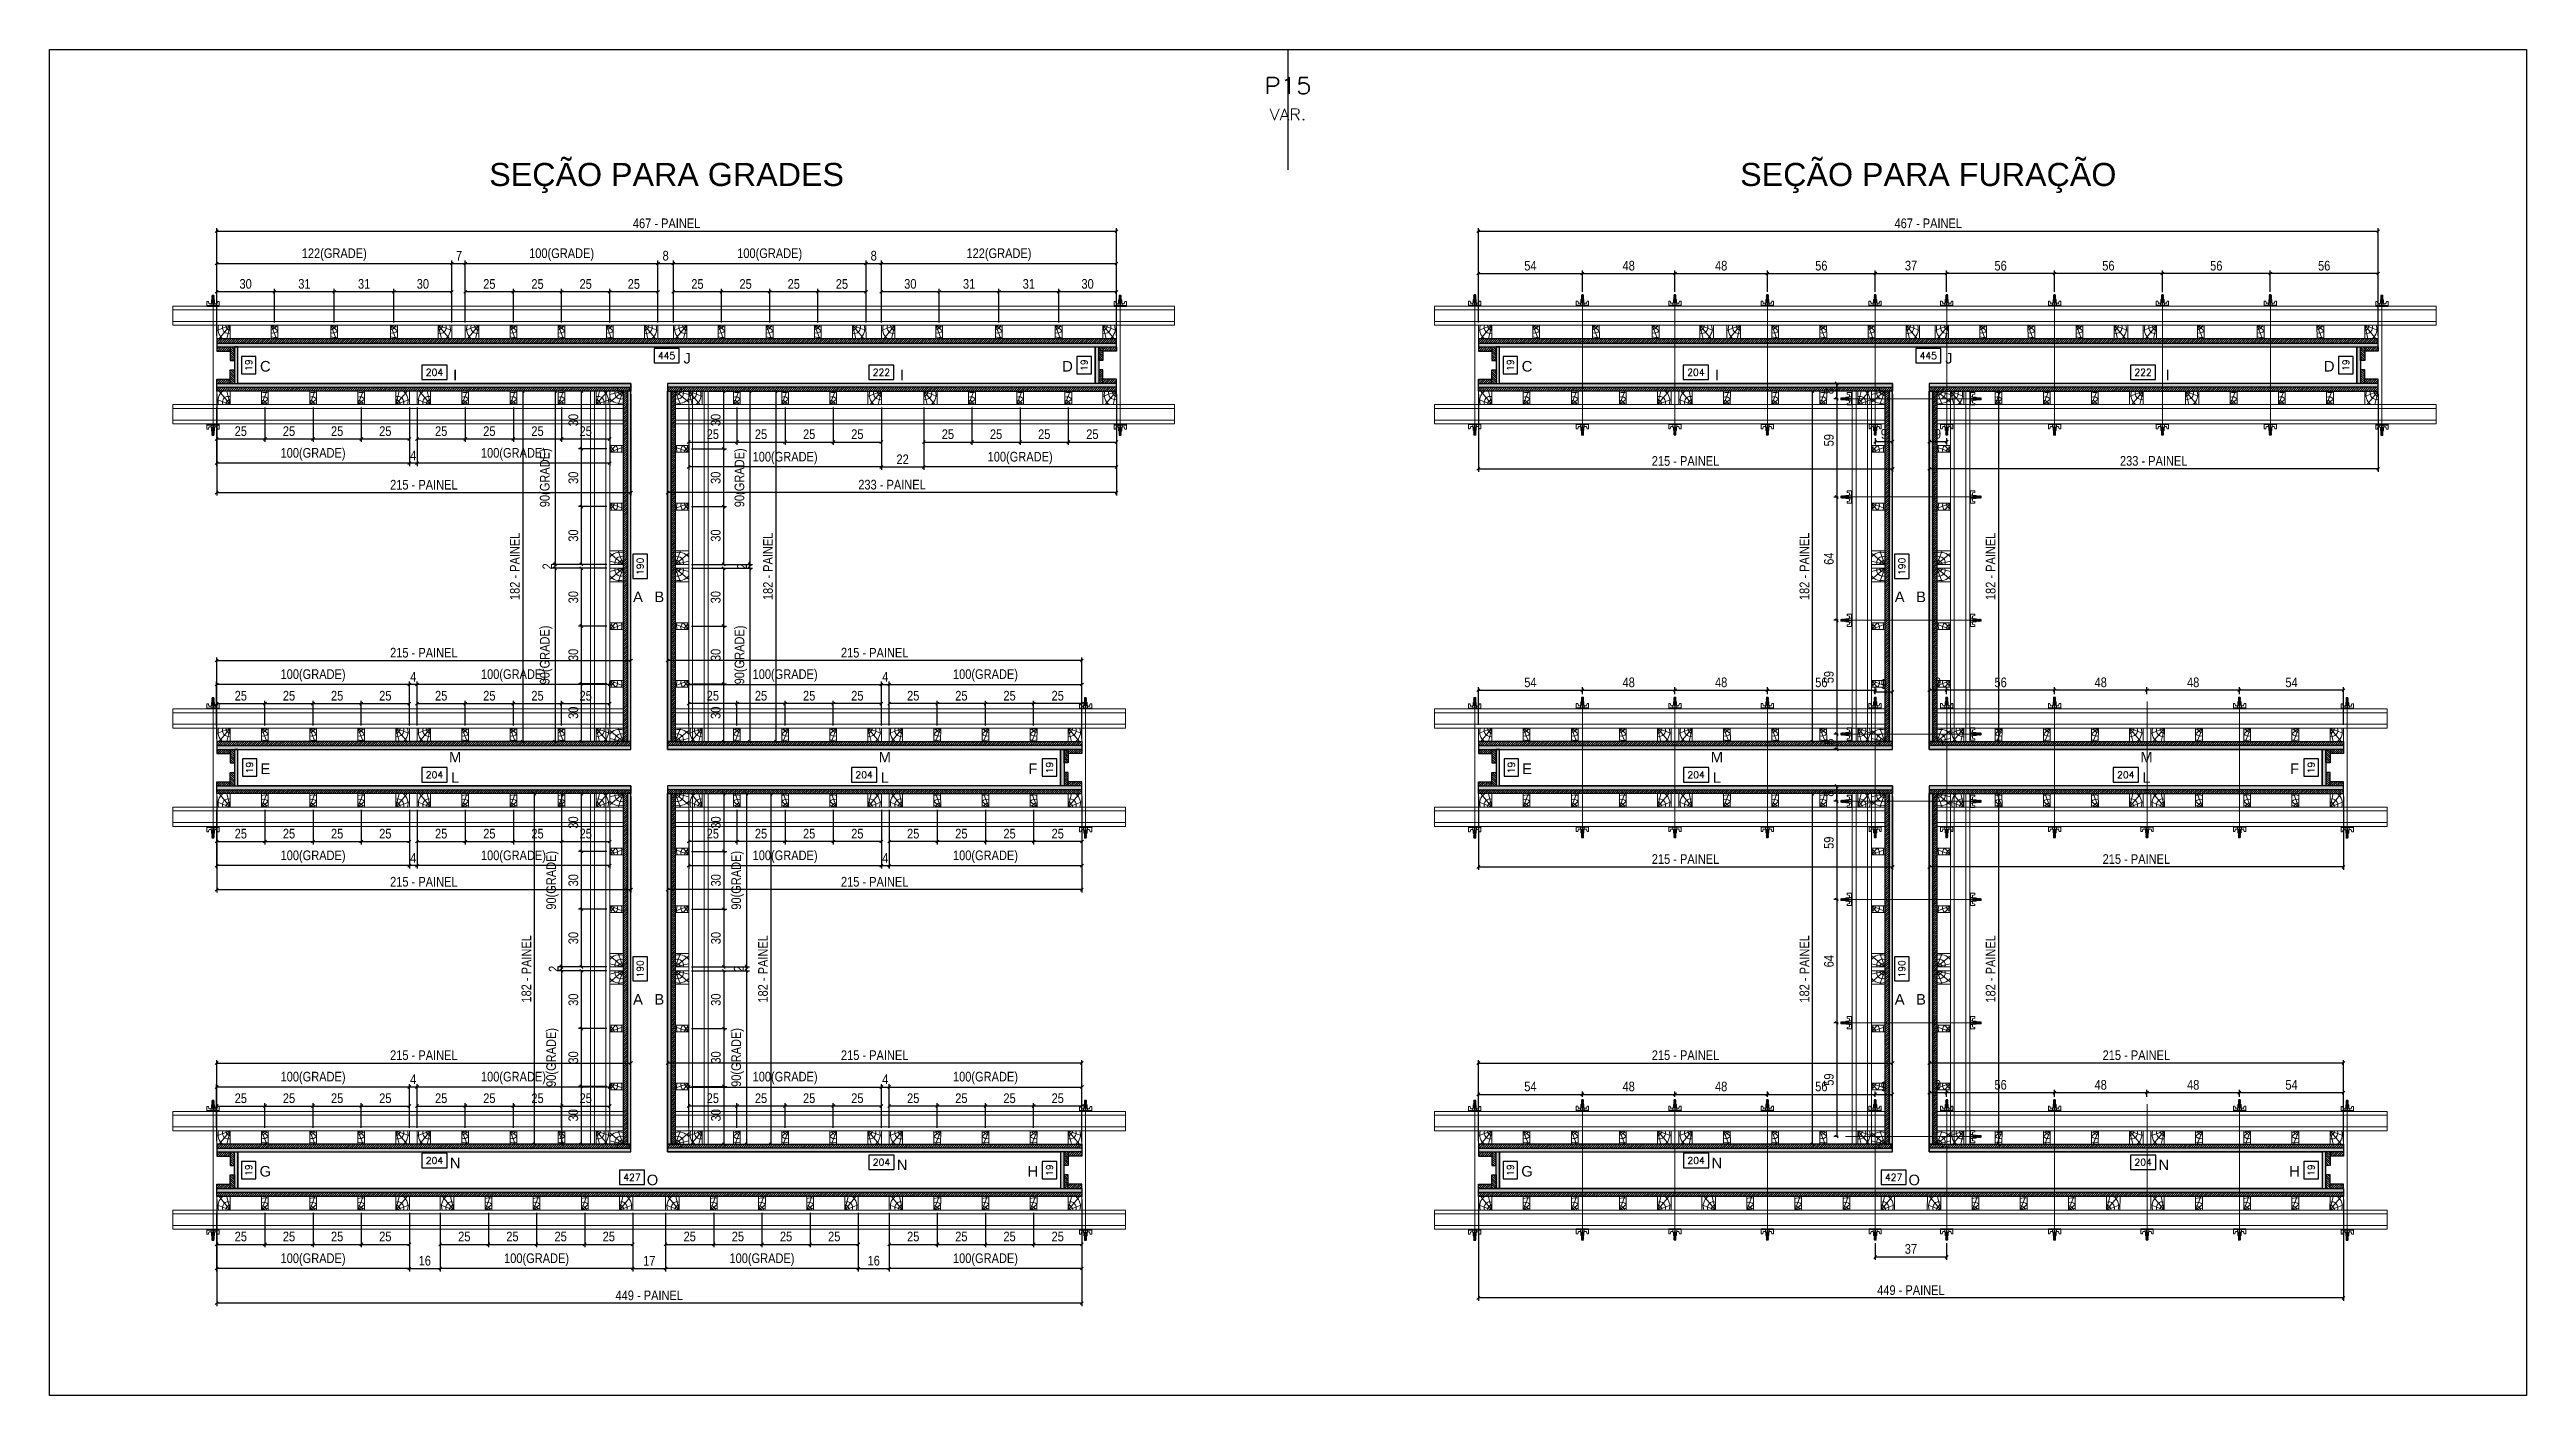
# Model space of a CAD drawing. Extents: x 14400 to 24104, y -21631 to 6985.
# Drawn here: x 21533 to 24104, y 1092 to 2489 of the extents above; entities that cross this region are included whole.
import ezdxf
from ezdxf.enums import TextEntityAlignment as Align

# ---------------------------------------------------------------- set-up
doc = ezdxf.new("R2010")
doc.units = 0
doc.linetypes.add('HIDDEN', pattern=[0.375, 0.25, -0.125])
for name, color, linetype in [('CHAPA', 1, 'Continuous'), ('COTA', 241, 'Continuous'), ('MEIO_PONT', 93, 'Continuous'), ('MTH-PILAR-SEGUE', 5, 'Continuous'), ('SARRAFO', 251, 'Continuous'), ('Texto de Titulo', 7, 'Continuous'), ('Texto Qtd Sarr', 242, 'Continuous'), ('TEXTO_GERAL', 7, 'Continuous')]:
    doc.layers.add(name, color=color, linetype=linetype)
for name, color, linetype, lineweight in [('Hachura', 251, 'Continuous', 9), ('Madeira', 126, 'Continuous', 18), ('Perfil Metálico', 224, 'Continuous', 18), ('Texto Seção', 7, 'Continuous', 15)]:
    doc.layers.add(name, color=color, linetype=linetype, lineweight=lineweight)
doc.styles.add('ARIAL', font='arial.ttf')
doc.styles.add('COTA TECNICA 2X', font='techl___.ttf', dxfattribs={"height": 10})
doc.styles.add('ROMANS', font='romans.shx')
doc.dimstyles.new('SECAO PILAR', dxfattribs={"dimtxt": 10, "dimasz": 3, "dimexe": 3, "dimexo": 3, "dimgap": 3, "dimtad": 1, "dimdec": 1, "dimlfac": 0.5, "dimzin": 12, "dimdsep": 46, "dimtxsty": 'COTA TECNICA 2X', "dimblk1": 'OBLIQUE', "dimblk2": 'OBLIQUE', "dimsah": 1, "dimcen": 0.9, "dimclrd": 256, "dimclre": 256, "dimclrt": 256, "dimadec": 1, "dimazin": 3, "dimtfac": 1, "dimtdec": 1, "dimtmove": 0, "dimatfit": 3, "dimfxl": 1, "dimtolj": 1, "dimtzin": 12, "dimarcsym": 0})
doc.dimstyles.new('SECÇÃO 2', dxfattribs={"dimtxt": 7, "dimasz": 6, "dimexe": 0.18, "dimexo": 2, "dimgap": -4, "dimtad": 3, "dimdec": 1, "dimlfac": 0.5, "dimzin": 12, "dimdsep": 46, "dimtxsty": 'ROMANS', "dimblk": 'ARCHTICK', "dimcen": 0.09, "dimse1": 1, "dimse2": 1, "dimsd1": 1, "dimsd2": 1, "dimclrd": 180, "dimclre": 5, "dimclrt": 1, "dimadec": 0, "dimazin": 3, "dimtfac": 1, "dimtdec": 1, "dimtofl": 0, "dimtmove": 0, "dimatfit": 3, "dimldrblk": 'ARCHTICK', "dimfxl": 1, "dimtolj": 1, "dimtzin": 0, "dimarcsym": 0})
pattern_1 = [(225, (12582.5476, -20748.7486), (1.12253202, -1.12253202), [])]
pattern_2 = [(225, (12610.5476, -20740.3486), (1.12253202, -1.12253202), [])]
pattern_3 = [(315, (44616.3076, -7322.2923), (1.12253202, 1.12253202), [])]
pattern_4 = [(225, (12582.5476, -21166.7486), (1.12253202, -1.12253202), [])]
pattern_5 = [(225, (12610.5476, -21157.9486), (1.12253202, -1.12253202), [])]
pattern_6 = [(315, (44616.3076, -7740.2923), (1.12253202, 1.12253202), [])]
pattern_7 = [(225, (12546.5476, -21166.7486), (1.12253202, -1.12253202), [])]
pattern_8 = [(315, (44580.3076, -7740.2923), (1.12253202, 1.12253202), [])]
pattern_9 = [(225, (12610.5476, -21158.7486), (1.12253202, -1.12253202), [])]
pattern_10 = [(225, (12546.5476, -20748.7486), (1.12253202, -1.12253202), [])]
pattern_11 = [(315, (44580.3076, -7322.2923), (1.12253202, 1.12253202), [])]
pattern_12 = [(225, (-1352.9746, -1525.7942), (1.12253202, -1.12253202), [])]
pattern_13 = [(225, (-1352.9746, -1943.7942), (1.12253202, -1.12253202), [])]
pattern_14 = [(225, (13892.2894, -20748.7486), (1.12253202, -1.12253202), [])]
pattern_15 = [(225, (13920.2894, -20740.3486), (1.12253202, -1.12253202), [])]
pattern_16 = [(315, (45926.0494, -7322.2923), (1.12253202, 1.12253202), [])]
pattern_17 = [(225, (13892.2894, -21166.7486), (1.12253202, -1.12253202), [])]
pattern_18 = [(225, (13920.2894, -21157.9486), (1.12253202, -1.12253202), [])]
pattern_19 = [(315, (45926.0494, -7740.2923), (1.12253202, 1.12253202), [])]
pattern_20 = [(225, (13856.2894, -21166.7486), (1.12253202, -1.12253202), [])]
pattern_21 = [(315, (45890.0494, -7740.2923), (1.12253202, 1.12253202), [])]
pattern_22 = [(225, (13920.2894, -21158.7486), (1.12253202, -1.12253202), [])]
pattern_23 = [(225, (13856.2894, -20748.7486), (1.12253202, -1.12253202), [])]
pattern_24 = [(315, (45890.0494, -7322.2923), (1.12253202, 1.12253202), [])]
pattern_25 = [(225, (-43.2329, -1525.7942), (1.12253202, -1.12253202), [])]
pattern_26 = [(225, (-43.2329, -1943.7942), (1.12253202, -1.12253202), [])]

msp = doc.modelspace()

# ---------------------------------------------------------------- texts
at = {"layer": 'TEXTO_GERAL', "style": 'ARIAL'}
for s, height, p in [('SEÇÃO PARA GRADES', 23.9619, (22173.5, 2359.68)), ('SEÇÃO PARA FURAÇÃO', 23.9619, (23483.24, 2359.68)), ('C', 11, (21756.94, 2160.5)), ('J', 11, (22194.86, 2168.85)), ('D', 11, (22589.7, 2160.5)), ('C', 11, (23066.69, 2160.5)), ('J', 11, (23504.61, 2168.85)), ('D', 11, (23899.44, 2160.5)), ('I', 11, (21954.03, 2151.47)), ('I', 11, (22417.86, 2151.47)), ('I', 11, (23263.77, 2151.47)), ('I', 11, (23731.81, 2151.47)), ('A', 11, (22143.78, 1921.06)), ('B', 11, (22165.94, 1921.06)), ('A', 11, (23453.52, 1921.06)), ('B', 11, (23475.68, 1921.06)), ('M', 11, (21954.03, 1754.54)), ('M', 11, (22400.03, 1754.54)), ('M', 11, (23263.77, 1754.54)), ('M', 11, (23709.77, 1754.54)), ('E', 11, (21756.94, 1742.5)), ('L', 11, (21954.03, 1733.47)), ('L', 11, (22400.03, 1733.47)), ('F', 11, (22553.7, 1742.5)), ('E', 11, (23066.69, 1742.5)), ('L', 11, (23263.77, 1733.47)), ('L', 11, (23709.77, 1733.47)), ('F', 11, (23863.44, 1742.5)), ('A', 11, (22143.78, 1503.06)), ('B', 11, (22165.94, 1503.06)), ('A', 11, (23453.52, 1503.06)), ('B', 11, (23475.68, 1503.06)), ('N', 11, (21954.03, 1333)), ('N', 11, (23263.77, 1333)), ('G', 11, (21756.94, 1324.5)), ('O', 11, (22158.86, 1315.47)), ('N', 11, (22418.03, 1331.19)), ('H', 11, (22553.7, 1324.5)), ('G', 11, (23066.69, 1324.5)), ('O', 11, (23468.61, 1315.47)), ('N', 11, (23727.77, 1331.19)), ('H', 11, (23863.44, 1324.5))]:
    msp.add_text(s, height=height, dxfattribs=at).set_placement(p, align=Align.MIDDLE_CENTER)

# ---------------------------------------------------------------- blocks, each defined once
blk = doc.blocks.new('*D919')
at = {"layer": 'COTA', "color": 180, "lineweight": -2, "transparency": 16777216}
for p, q in [((22153.5, 1547.2), (22138.5, 1547.2)), ((22138.5, 1547.2), (22138.5, 1522.2)), ((22153.5, 1522.2), (22153.5, 1547.2)), ((22138.5, 1522.2), (22153.5, 1522.2))]:
    blk.add_line(p, q, dxfattribs=at)
at = {"layer": 'Defpoints', "color": 0, "transparency": 16777216}
for p in [(22136.5, 1724.7), (22157.5, 1724.7), (22136.5, 1344.7)]:
    blk.add_point(p, dxfattribs=at)
at = {"layer": 'COTA', "color": 1, "transparency": 16777216, "insert": (22146, 1534.7), "char_height": 7, "attachment_point": 5, "rotation": 90, "style": 'ROMANS'}
blk.add_mtext('\\A1;190', dxfattribs=at)
blk = doc.blocks.new('_ArchTick')
at = {"color": 0, "linetype": 'ByBlock', "const_width": 0.15}
blk.add_lwpolyline([(-0.5, -0.5), (0.5, 0.5)], dxfattribs=at)
blk = doc.blocks.new('*D920')
at = {"layer": 'COTA', "color": 180, "lineweight": -2, "transparency": 16777216}
for p, q in [((21945.7, 1743.7), (21919.3, 1743.7)), ((21919.3, 1743.7), (21919.3, 1728.7)), ((21919.3, 1728.7), (21945.7, 1728.7)), ((21945.7, 1728.7), (21945.7, 1743.7))]:
    blk.add_line(p, q, dxfattribs=at)
at = {"layer": 'Defpoints', "color": 0, "transparency": 16777216}
for p in [(21728.5, 1724.7), (22136.5, 1724.7), (22136.5, 1724.7)]:
    blk.add_point(p, dxfattribs=at)
at = {"layer": 'COTA', "color": 1, "transparency": 16777216, "insert": (21932.5, 1736.2), "char_height": 7, "attachment_point": 5, "style": 'ROMANS'}
blk.add_mtext('\\A1;204', dxfattribs=at)
blk = doc.blocks.new('*D921')
at = {"layer": 'COTA', "color": 180, "lineweight": -2, "transparency": 16777216}
for p, q in [((22391.7, 1743.7), (22365.3, 1743.7)), ((22365.3, 1743.7), (22365.3, 1728.7)), ((22365.3, 1728.7), (22391.7, 1728.7)), ((22391.7, 1728.7), (22391.7, 1743.7))]:
    blk.add_line(p, q, dxfattribs=at)
at = {"layer": 'Defpoints', "color": 0, "transparency": 16777216}
for p in [(22174.5, 1724.7), (22582.5, 1724.7), (22582.5, 1724.7)]:
    blk.add_point(p, dxfattribs=at)
at = {"layer": 'COTA', "color": 1, "transparency": 16777216, "insert": (22378.5, 1736.2), "char_height": 7, "attachment_point": 5, "style": 'ROMANS'}
blk.add_mtext('\\A1;204', dxfattribs=at)
blk = doc.blocks.new('*D922')
at = {"layer": 'COTA', "color": 180, "lineweight": -2, "transparency": 16777216}
for p, q in [((22578.5, 1752.7), (22563.5, 1752.7)), ((22563.5, 1752.7), (22563.5, 1734.7)), ((22578.5, 1734.7), (22578.5, 1752.7)), ((22563.5, 1734.7), (22578.5, 1734.7))]:
    blk.add_line(p, q, dxfattribs=at)
at = {"layer": 'Defpoints', "color": 0, "transparency": 16777216}
for p in [(22582.5, 1762.7), (22582.5, 1724.7), (22582.5, 1724.7)]:
    blk.add_point(p, dxfattribs=at)
at = {"layer": 'COTA', "color": 1, "transparency": 16777216, "insert": (22571, 1743.7), "char_height": 7, "attachment_point": 5, "rotation": 90, "style": 'ROMANS'}
blk.add_mtext('\\A1;19', dxfattribs=at)
blk = doc.blocks.new('*D923')
at = {"layer": 'COTA', "color": 180, "lineweight": -2, "transparency": 16777216}
for p, q in [((21748.1, 1752.7), (21733.1, 1752.7)), ((21733.1, 1752.7), (21733.1, 1734.7)), ((21748.1, 1734.7), (21748.1, 1752.7)), ((21733.1, 1734.7), (21748.1, 1734.7))]:
    blk.add_line(p, q, dxfattribs=at)
at = {"layer": 'Defpoints', "color": 0, "transparency": 16777216}
for p in [(21728.5, 1762.7), (21728.5, 1724.7), (21752.1, 1724.7)]:
    blk.add_point(p, dxfattribs=at)
at = {"layer": 'COTA', "color": 1, "transparency": 16777216, "insert": (21740.6, 1743.7), "char_height": 7, "attachment_point": 5, "rotation": 90, "style": 'ROMANS'}
blk.add_mtext('\\A1;19', dxfattribs=at)
blk = doc.blocks.new('*D924')
at = {"layer": 'COTA', "color": 180, "lineweight": -2, "transparency": 16777216}
for p, q in [((22153.5, 1965.2), (22138.5, 1965.2)), ((22138.5, 1965.2), (22138.5, 1940.2)), ((22153.5, 1940.2), (22153.5, 1965.2)), ((22138.5, 1940.2), (22153.5, 1940.2))]:
    blk.add_line(p, q, dxfattribs=at)
at = {"layer": 'Defpoints', "color": 0, "transparency": 16777216}
for p in [(22136.5, 2142.7), (22157.5, 2142.7), (22136.5, 1762.7)]:
    blk.add_point(p, dxfattribs=at)
at = {"layer": 'COTA', "color": 1, "transparency": 16777216, "insert": (22146, 1952.7), "char_height": 7, "attachment_point": 5, "rotation": 90, "style": 'ROMANS'}
blk.add_mtext('\\A1;190', dxfattribs=at)
blk = doc.blocks.new('*D925')
at = {"layer": 'COTA', "color": 180, "lineweight": -2, "transparency": 16777216}
for p, q in [((21945.7, 2161.7), (21919.3, 2161.7)), ((21919.3, 2161.7), (21919.3, 2146.7)), ((21945.7, 2146.7), (21945.7, 2161.7)), ((21919.3, 2146.7), (21945.7, 2146.7))]:
    blk.add_line(p, q, dxfattribs=at)
at = {"layer": 'Defpoints', "color": 0, "transparency": 16777216}
for p in [(21728.5, 2142.7), (22136.5, 2142.7), (22136.5, 2142.7)]:
    blk.add_point(p, dxfattribs=at)
at = {"layer": 'COTA', "color": 1, "transparency": 16777216, "insert": (21932.5, 2154.2), "char_height": 7, "attachment_point": 5, "style": 'ROMANS'}
blk.add_mtext('\\A1;204', dxfattribs=at)
blk = doc.blocks.new('*D926')
at = {"layer": 'COTA', "color": 180, "lineweight": -2, "transparency": 16777216}
for p, q in [((22409.5, 2161.7), (22383.5, 2161.7)), ((22383.5, 2161.7), (22383.5, 2146.7)), ((22409.5, 2146.7), (22409.5, 2161.7)), ((22383.5, 2146.7), (22409.5, 2146.7))]:
    blk.add_line(p, q, dxfattribs=at)
at = {"layer": 'Defpoints', "color": 0, "transparency": 16777216}
for p in [(22174.5, 2142.7), (22618.5, 2142.7), (22618.5, 2142.7)]:
    blk.add_point(p, dxfattribs=at)
at = {"layer": 'COTA', "color": 1, "transparency": 16777216, "insert": (22396.5, 2154.2), "char_height": 7, "attachment_point": 5, "style": 'ROMANS'}
blk.add_mtext('\\A1;222', dxfattribs=at)
blk = doc.blocks.new('*D927')
at = {"layer": 'COTA', "color": 180, "lineweight": -2, "transparency": 16777216}
for p, q in [((21747.2, 2170.7), (21732.2, 2170.7)), ((21732.2, 2170.7), (21732.2, 2152.7)), ((21747.2, 2152.7), (21747.2, 2170.7)), ((21732.2, 2152.7), (21747.2, 2152.7))]:
    blk.add_line(p, q, dxfattribs=at)
at = {"layer": 'Defpoints', "color": 0, "transparency": 16777216}
for p in [(21728.5, 2180.7), (21751.2, 2180.7), (21728.5, 2142.7)]:
    blk.add_point(p, dxfattribs=at)
at = {"layer": 'COTA', "color": 1, "transparency": 16777216, "insert": (21739.7, 2161.7), "char_height": 7, "attachment_point": 5, "rotation": 90, "style": 'ROMANS'}
blk.add_mtext('\\A1;19', dxfattribs=at)
blk = doc.blocks.new('*D928')
at = {"layer": 'COTA', "color": 180, "lineweight": -2, "transparency": 16777216}
for p, q in [((22614.5, 2170.7), (22599.5, 2170.7)), ((22599.5, 2170.7), (22599.5, 2152.7)), ((22614.5, 2152.7), (22614.5, 2170.7)), ((22599.5, 2152.7), (22614.5, 2152.7))]:
    blk.add_line(p, q, dxfattribs=at)
at = {"layer": 'Defpoints', "color": 0, "transparency": 16777216}
for p in [(22618.5, 2180.7), (22618.5, 2180.7), (22618.5, 2142.7)]:
    blk.add_point(p, dxfattribs=at)
at = {"layer": 'COTA', "color": 1, "transparency": 16777216, "insert": (22607, 2161.7), "char_height": 7, "attachment_point": 5, "rotation": 90, "style": 'ROMANS'}
blk.add_mtext('\\A1;19', dxfattribs=at)
blk = doc.blocks.new('*D929')
at = {"layer": 'COTA', "color": 180, "lineweight": -2, "transparency": 16777216}
for p, q in [((22186.5, 2179), (22160.5, 2179)), ((22160.5, 2179), (22160.5, 2164)), ((22160.5, 2164), (22186.5, 2164)), ((22186.5, 2164), (22186.5, 2179))]:
    blk.add_line(p, q, dxfattribs=at)
at = {"layer": 'Defpoints', "color": 0, "transparency": 16777216}
for p in [(21728.5, 2180.7), (22618.5, 2180.7), (22618.5, 2160)]:
    blk.add_point(p, dxfattribs=at)
at = {"layer": 'COTA', "color": 1, "transparency": 16777216, "insert": (22173.5, 2171.5), "char_height": 7, "attachment_point": 5, "style": 'ROMANS'}
blk.add_mtext('\\A1;445', dxfattribs=at)
blk = doc.blocks.new('*D934')
at = {"layer": 'COTA', "color": 180, "lineweight": -2, "transparency": 16777216}
for p, q in [((21945.7, 1343.2), (21919.3, 1343.2)), ((21919.3, 1343.2), (21919.3, 1328.2)), ((21945.7, 1328.2), (21945.7, 1343.2)), ((21919.3, 1328.2), (21945.7, 1328.2))]:
    blk.add_line(p, q, dxfattribs=at)
at = {"layer": 'Defpoints', "color": 0, "transparency": 16777216}
for p in [(21728.5, 1344.7), (22136.5, 1344.7), (22136.5, 1324.2)]:
    blk.add_point(p, dxfattribs=at)
at = {"layer": 'COTA', "color": 1, "transparency": 16777216, "insert": (21932.5, 1335.7), "char_height": 7, "attachment_point": 5, "style": 'ROMANS'}
blk.add_mtext('\\A1;204', dxfattribs=at)
blk = doc.blocks.new('*D930')
at = {"layer": 'COTA', "color": 180, "lineweight": -2, "transparency": 16777216}
for p, q in [((22409.7, 1341.4), (22383.3, 1341.4)), ((22383.3, 1341.4), (22383.3, 1326.4)), ((22409.7, 1326.4), (22409.7, 1341.4)), ((22383.3, 1326.4), (22409.7, 1326.4))]:
    blk.add_line(p, q, dxfattribs=at)
at = {"layer": 'Defpoints', "color": 0, "transparency": 16777216}
for p in [(22174.5, 1344.7), (22582.5, 1344.7), (22582.5, 1322.4)]:
    blk.add_point(p, dxfattribs=at)
at = {"layer": 'COTA', "color": 1, "transparency": 16777216, "insert": (22396.5, 1333.9), "char_height": 7, "attachment_point": 5, "style": 'ROMANS'}
blk.add_mtext('\\A1;204', dxfattribs=at)
blk = doc.blocks.new('*D931')
at = {"layer": 'COTA', "color": 180, "lineweight": -2, "transparency": 16777216}
for p, q in [((21747.2, 1334.7), (21732.2, 1334.7)), ((21732.2, 1334.7), (21732.2, 1316.7)), ((21732.2, 1316.7), (21747.2, 1316.7)), ((21747.2, 1316.7), (21747.2, 1334.7))]:
    blk.add_line(p, q, dxfattribs=at)
at = {"layer": 'Defpoints', "color": 0, "transparency": 16777216}
for p in [(21728.5, 1344.7), (21728.5, 1306.7), (21751.2, 1306.7)]:
    blk.add_point(p, dxfattribs=at)
at = {"layer": 'COTA', "color": 1, "transparency": 16777216, "insert": (21739.7, 1325.7), "char_height": 7, "attachment_point": 5, "rotation": 90, "style": 'ROMANS'}
blk.add_mtext('\\A1;19', dxfattribs=at)
blk = doc.blocks.new('*D932')
at = {"layer": 'COTA', "color": 180, "lineweight": -2, "transparency": 16777216}
for p, q in [((22578.5, 1334.7), (22563.5, 1334.7)), ((22563.5, 1334.7), (22563.5, 1316.7)), ((22563.5, 1316.7), (22578.5, 1316.7)), ((22578.5, 1316.7), (22578.5, 1334.7))]:
    blk.add_line(p, q, dxfattribs=at)
at = {"layer": 'Defpoints', "color": 0, "transparency": 16777216}
for p in [(22582.5, 1344.7), (22582.5, 1306.7), (22582.5, 1306.7)]:
    blk.add_point(p, dxfattribs=at)
at = {"layer": 'COTA', "color": 1, "transparency": 16777216, "insert": (22571, 1325.7), "char_height": 7, "attachment_point": 5, "rotation": 90, "style": 'ROMANS'}
blk.add_mtext('\\A1;19', dxfattribs=at)
blk = doc.blocks.new('*D933')
at = {"layer": 'COTA', "color": 180, "lineweight": -2, "transparency": 16777216}
for p, q in [((22150.5, 1325.7), (22124.5, 1325.7)), ((22124.5, 1325.7), (22124.5, 1310.7)), ((22150.5, 1310.7), (22150.5, 1325.7)), ((22124.5, 1310.7), (22150.5, 1310.7))]:
    blk.add_line(p, q, dxfattribs=at)
at = {"layer": 'Defpoints', "color": 0, "transparency": 16777216}
for p in [(21728.5, 1306.7), (22582.5, 1306.7), (22582.5, 1306.7)]:
    blk.add_point(p, dxfattribs=at)
at = {"layer": 'COTA', "color": 1, "transparency": 16777216, "insert": (22137.5, 1318.2), "char_height": 7, "attachment_point": 5, "style": 'ROMANS'}
blk.add_mtext('\\A1;427', dxfattribs=at)
blk = doc.blocks.new('_Oblique')
at = {"color": 0, "linetype": 'ByBlock', "lineweight": -2}
blk.add_line((-0.5, -0.5), (0.5, 0.5), dxfattribs=at)
blk = doc.blocks.new('*D935')
at = {"layer": 'COTA', "lineweight": -2, "transparency": 16777216}
for p, q in [((21706.5, 2131.7), (21706.5, 2026.3)), ((22136.5, 2131.7), (22136.5, 2026.3)), ((21706.5, 2029.3), (22136.5, 2029.3))]:
    blk.add_line(p, q, dxfattribs=at)
at = {"layer": 'Defpoints', "color": 0, "transparency": 16777216}
for p in [(21706.5, 2134.7), (22136.5, 2134.7), (22136.5, 2029.3)]:
    blk.add_point(p, dxfattribs=at)
at = {"layer": 'COTA', "lineweight": -2, "transparency": 16777216, "xscale": 3, "yscale": 3, "zscale": 3, "rotation": 180}
blk.add_blockref('_Oblique', (21706.5, 2029.3), dxfattribs=at)
at = {"layer": 'COTA', "lineweight": -2, "transparency": 16777216, "xscale": 3, "yscale": 3, "zscale": 3}
blk.add_blockref('_Oblique', (22136.5, 2029.3), dxfattribs=at)
at = {"layer": 'COTA', "transparency": 16777216, "insert": (21921.5, 2037.4), "char_height": 10, "attachment_point": 5, "style": 'COTA TECNICA 2X'}
blk.add_mtext('\\A1;215 - PAINEL', dxfattribs=at)
blk = doc.blocks.new('*D936')
at = {"layer": 'COTA', "lineweight": -2, "transparency": 16777216}
for p, q in [((22125.5, 2134.7), (22021.1, 2134.7)), ((22024.1, 2134.7), (22024.1, 1770.7)), ((22125.5, 1770.7), (22021.1, 1770.7))]:
    blk.add_line(p, q, dxfattribs=at)
at = {"layer": 'Defpoints', "color": 0, "transparency": 16777216}
for p in [(22128.5, 2134.7), (22024.1, 1770.7), (22128.5, 1770.7)]:
    blk.add_point(p, dxfattribs=at)
at = {"layer": 'COTA', "lineweight": -2, "transparency": 16777216, "xscale": 3, "yscale": 3, "zscale": 3}
for p, rotation in [((22024.1, 2134.7), 90), ((22024.1, 1770.7), 270)]:
    blk.add_blockref('_Oblique', p, dxfattribs=dict(at, rotation=rotation))
at = {"layer": 'COTA', "transparency": 16777216, "insert": (22016, 1952.7), "char_height": 10, "attachment_point": 5, "rotation": 90, "style": 'COTA TECNICA 2X'}
blk.add_mtext('\\A1;182 - PAINEL', dxfattribs=at)
blk = doc.blocks.new('*D937')
at = {"layer": 'COTA', "lineweight": -2, "transparency": 16777216}
for p, q in [((21706.5, 1295.3), (21706.5, 1184.5)), ((22604.5, 1295.3), (22604.5, 1184.5)), ((22604.5, 1187.5), (21706.5, 1187.5))]:
    blk.add_line(p, q, dxfattribs=at)
at = {"layer": 'Defpoints', "color": 0, "transparency": 16777216}
for p in [(21706.5, 1298.3), (22604.5, 1298.3), (21706.5, 1187.5)]:
    blk.add_point(p, dxfattribs=at)
at = {"layer": 'COTA', "lineweight": -2, "transparency": 16777216, "xscale": 3, "yscale": 3, "zscale": 3, "rotation": 180}
blk.add_blockref('_Oblique', (21706.5, 1187.5), dxfattribs=at)
at = {"layer": 'COTA', "lineweight": -2, "transparency": 16777216, "xscale": 3, "yscale": 3, "zscale": 3}
blk.add_blockref('_Oblique', (22604.5, 1187.5), dxfattribs=at)
at = {"layer": 'COTA', "transparency": 16777216, "insert": (22155.5, 1195.6), "char_height": 10, "attachment_point": 5, "style": 'COTA TECNICA 2X'}
blk.add_mtext('\\A1;449 - PAINEL', dxfattribs=at)
blk = doc.blocks.new('PONTALETE')
at = {"layer": 'Madeira'}
for q in [(2.7, 7), (7, 5.8), (7, 1.7)]:
    blk.add_line((0, 0), q, dxfattribs=at)
blk.add_lwpolyline([(0, 0), (7, 0), (7, 7), (0, 7)], close=True, dxfattribs=at)
for centre, radius, start, end in [((2, 0.1), 6.23, 37.2818, 109.0913), ((1.1, 0.9), 3.19, 343.603, 109.9847), ((-0.2, -0.8), 3.09, 14.6322, 86.0383)]:
    blk.add_arc(centre, radius, start, end, dxfattribs=at)
blk = doc.blocks.new('MEIO PONTALETE')
at = {"layer": 'Madeira'}
for q in [(2.7, 7), (3.5, 2.9), (3.5, 0.9)]:
    blk.add_line((0, 0), q, dxfattribs=at)
blk.add_lwpolyline([(0, 0), (3.5, 0), (3.5, 7), (0, 7)], close=True, dxfattribs=at)
for centre, radius, start, end in [((2, 0.1), 6.23, 76.4499, 109.0913), ((1.1, 0.9), 3.19, 40.9063, 109.9847), ((-0.2, -0.8), 3.09, 14.6322, 86.0383)]:
    blk.add_arc(centre, radius, start, end, dxfattribs=at)
blk = doc.blocks.new('*D1643')
at = {"layer": 'COTA', "lineweight": -2, "transparency": 16777216}
for p, q in [((22111.5, 2134.7), (22054.7, 2134.7)), ((22057.7, 2134.7), (22057.7, 1954.7)), ((22111.5, 1954.7), (22054.7, 1954.7))]:
    blk.add_line(p, q, dxfattribs=at)
at = {"layer": 'Defpoints', "color": 0, "transparency": 16777216}
for p in [(22114.5, 2134.7), (22057.7, 1954.7), (22114.5, 1954.7)]:
    blk.add_point(p, dxfattribs=at)
at = {"layer": 'COTA', "lineweight": -2, "transparency": 16777216, "xscale": 3, "yscale": 3, "zscale": 3}
for p, rotation in [((22057.7, 2134.7), 90), ((22057.7, 1954.7), 270)]:
    blk.add_blockref('_Oblique', p, dxfattribs=dict(at, rotation=rotation))
at = {"layer": 'COTA', "transparency": 16777216, "insert": (22048.5, 2044.7), "char_height": 10, "attachment_point": 5, "rotation": 90, "style": 'COTA TECNICA 2X'}
blk.add_mtext('\\A1;90(GRADE)', dxfattribs=at)
blk = doc.blocks.new('*D1644')
at = {"layer": 'COTA', "lineweight": -2, "transparency": 16777216}
for p, q in [((22111.5, 2074.7), (22081.9, 2074.7)), ((22084.9, 2074.7), (22084.9, 2014.7)), ((22111.5, 2014.7), (22081.9, 2014.7))]:
    blk.add_line(p, q, dxfattribs=at)
at = {"layer": 'Defpoints', "color": 0, "transparency": 16777216}
for p in [(22114.5, 2074.7), (22084.9, 2014.7), (22114.5, 2014.7)]:
    blk.add_point(p, dxfattribs=at)
at = {"layer": 'COTA', "lineweight": -2, "transparency": 16777216, "xscale": 3, "yscale": 3, "zscale": 3}
for p, rotation in [((22084.9, 2074.7), 90), ((22084.9, 2014.7), 270)]:
    blk.add_blockref('_Oblique', p, dxfattribs=dict(at, rotation=rotation))
at = {"layer": 'COTA', "transparency": 16777216, "insert": (22076.7, 2044.7), "char_height": 10, "attachment_point": 5, "rotation": 90, "style": 'COTA TECNICA 2X'}
blk.add_mtext('\\A1;30', dxfattribs=at)
blk = doc.blocks.new('*D1645')
at = {"layer": 'COTA', "lineweight": -2, "transparency": 16777216}
for p, q in [((22111.5, 2014.7), (22081.9, 2014.7)), ((22084.9, 2014.7), (22084.9, 1954.7)), ((22111.5, 1954.7), (22081.9, 1954.7))]:
    blk.add_line(p, q, dxfattribs=at)
at = {"layer": 'Defpoints', "color": 0, "transparency": 16777216}
for p in [(22114.5, 2014.7), (22084.9, 1954.7), (22114.5, 1954.7)]:
    blk.add_point(p, dxfattribs=at)
at = {"layer": 'COTA', "lineweight": -2, "transparency": 16777216, "xscale": 3, "yscale": 3, "zscale": 3}
for p, rotation in [((22084.9, 2014.7), 90), ((22084.9, 1954.7), 270)]:
    blk.add_blockref('_Oblique', p, dxfattribs=dict(at, rotation=rotation))
at = {"layer": 'COTA', "transparency": 16777216, "insert": (22076.7, 1984.7), "char_height": 10, "attachment_point": 5, "rotation": 90, "style": 'COTA TECNICA 2X'}
blk.add_mtext('\\A1;30', dxfattribs=at)
blk = doc.blocks.new('*D1646')
at = {"layer": 'COTA', "lineweight": -2, "transparency": 16777216}
for p, q in [((22111.5, 2134.7), (22081.9, 2134.7)), ((22084.9, 2134.7), (22084.9, 2074.7)), ((22111.5, 2074.7), (22081.9, 2074.7))]:
    blk.add_line(p, q, dxfattribs=at)
at = {"layer": 'Defpoints', "color": 0, "transparency": 16777216}
for p in [(22114.5, 2134.7), (22084.9, 2074.7), (22114.5, 2074.7)]:
    blk.add_point(p, dxfattribs=at)
at = {"layer": 'COTA', "lineweight": -2, "transparency": 16777216, "xscale": 3, "yscale": 3, "zscale": 3}
for p, rotation in [((22084.9, 2134.7), 90), ((22084.9, 2074.7), 270)]:
    blk.add_blockref('_Oblique', p, dxfattribs=dict(at, rotation=rotation))
at = {"layer": 'COTA', "transparency": 16777216, "insert": (22076.7, 2104.7), "char_height": 10, "attachment_point": 5, "rotation": 90, "style": 'COTA TECNICA 2X'}
blk.add_mtext('\\A1;30', dxfattribs=at)
blk = doc.blocks.new('*D1647')
at = {"layer": 'COTA', "lineweight": -2, "transparency": 16777216}
for p, q in [((22111.5, 1950.7), (22054.7, 1950.7)), ((22057.7, 1950.7), (22057.7, 1770.7)), ((22111.5, 1770.7), (22054.7, 1770.7))]:
    blk.add_line(p, q, dxfattribs=at)
at = {"layer": 'Defpoints', "color": 0, "transparency": 16777216}
for p in [(22114.5, 1950.7), (22057.7, 1770.7), (22114.5, 1770.7)]:
    blk.add_point(p, dxfattribs=at)
at = {"layer": 'COTA', "lineweight": -2, "transparency": 16777216, "xscale": 3, "yscale": 3, "zscale": 3}
for p, rotation in [((22057.7, 1950.7), 90), ((22057.7, 1770.7), 270)]:
    blk.add_blockref('_Oblique', p, dxfattribs=dict(at, rotation=rotation))
at = {"layer": 'COTA', "transparency": 16777216, "insert": (22048.5, 1860.7), "char_height": 10, "attachment_point": 5, "rotation": 90, "style": 'COTA TECNICA 2X'}
blk.add_mtext('\\A1;90(GRADE)', dxfattribs=at)
blk = doc.blocks.new('*D1648')
at = {"layer": 'COTA', "lineweight": -2, "transparency": 16777216}
for p, q in [((22111.5, 1890.7), (22081.9, 1890.7)), ((22084.9, 1890.7), (22084.9, 1830.7)), ((22111.5, 1830.7), (22081.9, 1830.7))]:
    blk.add_line(p, q, dxfattribs=at)
at = {"layer": 'Defpoints', "color": 0, "transparency": 16777216}
for p in [(22114.5, 1890.7), (22084.9, 1830.7), (22114.5, 1830.7)]:
    blk.add_point(p, dxfattribs=at)
at = {"layer": 'COTA', "lineweight": -2, "transparency": 16777216, "xscale": 3, "yscale": 3, "zscale": 3}
for p, rotation in [((22084.9, 1890.7), 90), ((22084.9, 1830.7), 270)]:
    blk.add_blockref('_Oblique', p, dxfattribs=dict(at, rotation=rotation))
at = {"layer": 'COTA', "transparency": 16777216, "insert": (22076.7, 1860.7), "char_height": 10, "attachment_point": 5, "rotation": 90, "style": 'COTA TECNICA 2X'}
blk.add_mtext('\\A1;30', dxfattribs=at)
blk = doc.blocks.new('*D1649')
at = {"layer": 'COTA', "lineweight": -2, "transparency": 16777216}
for p, q in [((22111.5, 1830.7), (22081.9, 1830.7)), ((22084.9, 1830.7), (22084.9, 1770.7)), ((22111.5, 1770.7), (22081.9, 1770.7))]:
    blk.add_line(p, q, dxfattribs=at)
at = {"layer": 'Defpoints', "color": 0, "transparency": 16777216}
for p in [(22114.5, 1830.7), (22084.9, 1770.7), (22114.5, 1770.7)]:
    blk.add_point(p, dxfattribs=at)
at = {"layer": 'COTA', "lineweight": -2, "transparency": 16777216, "xscale": 3, "yscale": 3, "zscale": 3}
for p, rotation in [((22084.9, 1830.7), 90), ((22084.9, 1770.7), 270)]:
    blk.add_blockref('_Oblique', p, dxfattribs=dict(at, rotation=rotation))
at = {"layer": 'COTA', "transparency": 16777216, "insert": (22076.7, 1800.7), "char_height": 10, "attachment_point": 5, "rotation": 90, "style": 'COTA TECNICA 2X'}
blk.add_mtext('\\A1;30', dxfattribs=at)
blk = doc.blocks.new('*D1650')
at = {"layer": 'COTA', "lineweight": -2, "transparency": 16777216}
for p, q in [((22111.5, 1950.7), (22081.9, 1950.7)), ((22084.9, 1950.7), (22084.9, 1890.7)), ((22111.5, 1890.7), (22081.9, 1890.7))]:
    blk.add_line(p, q, dxfattribs=at)
at = {"layer": 'Defpoints', "color": 0, "transparency": 16777216}
for p in [(22114.5, 1950.7), (22084.9, 1890.7), (22114.5, 1890.7)]:
    blk.add_point(p, dxfattribs=at)
at = {"layer": 'COTA', "lineweight": -2, "transparency": 16777216, "xscale": 3, "yscale": 3, "zscale": 3}
for p, rotation in [((22084.9, 1950.7), 90), ((22084.9, 1890.7), 270)]:
    blk.add_blockref('_Oblique', p, dxfattribs=dict(at, rotation=rotation))
at = {"layer": 'COTA', "transparency": 16777216, "insert": (22076.7, 1920.7), "char_height": 10, "attachment_point": 5, "rotation": 90, "style": 'COTA TECNICA 2X'}
blk.add_mtext('\\A1;30', dxfattribs=at)
blk = doc.blocks.new('*D1651')
at = {"layer": 'COTA', "lineweight": -2, "transparency": 16777216}
for p, q in [((22111.5, 1954.7), (22054.7, 1954.7)), ((22057.7, 1954.7), (22057.7, 1957.7)), ((22057.7, 1950.7), (22057.7, 1954.7)), ((22111.5, 1950.7), (22054.7, 1950.7)), ((22057.7, 1950.7), (22057.7, 1947.7))]:
    blk.add_line(p, q, dxfattribs=at)
at = {"layer": 'Defpoints', "color": 0, "transparency": 16777216}
for p in [(22057.7, 1954.7), (22114.5, 1954.7), (22114.5, 1950.7)]:
    blk.add_point(p, dxfattribs=at)
at = {"layer": 'COTA', "lineweight": -2, "transparency": 16777216, "xscale": 3, "yscale": 3, "zscale": 3}
for p, rotation in [((22057.7, 1954.7), 270), ((22057.7, 1950.7), 90)]:
    blk.add_blockref('_Oblique', p, dxfattribs=dict(at, rotation=rotation))
at = {"layer": 'COTA', "transparency": 16777216, "insert": (22049.7, 1952.7), "char_height": 10, "attachment_point": 5, "rotation": 90, "style": 'COTA TECNICA 2X'}
blk.add_mtext('\\A1;2', dxfattribs=at)
blk = doc.blocks.new('*D1660')
at = {"layer": 'COTA', "lineweight": -2, "transparency": 16777216}
for p, q in [((22185.5, 2134.7), (22289.9, 2134.7)), ((22286.9, 2134.7), (22286.9, 1770.7)), ((22185.5, 1770.7), (22289.9, 1770.7))]:
    blk.add_line(p, q, dxfattribs=at)
at = {"layer": 'Defpoints', "color": 0, "transparency": 16777216}
for p in [(22182.5, 2134.7), (22182.5, 1770.7), (22286.9, 1770.7)]:
    blk.add_point(p, dxfattribs=at)
at = {"layer": 'COTA', "lineweight": -2, "transparency": 16777216, "xscale": 3, "yscale": 3, "zscale": 3}
for p, rotation in [((22286.9, 2134.7), 90), ((22286.9, 1770.7), 270)]:
    blk.add_blockref('_Oblique', p, dxfattribs=dict(at, rotation=rotation))
at = {"layer": 'COTA', "transparency": 16777216, "insert": (22278.8, 1952.7), "char_height": 10, "attachment_point": 5, "rotation": 90, "style": 'COTA TECNICA 2X'}
blk.add_mtext('\\A1;182 - PAINEL', dxfattribs=at)
blk = doc.blocks.new('*D1656')
at = {"layer": 'COTA', "lineweight": -2, "transparency": 16777216}
for p, q in [((22199.5, 2134.7), (22262.8, 2134.7)), ((22259.8, 2134.7), (22259.8, 1954.7)), ((22199.5, 1954.7), (22262.8, 1954.7))]:
    blk.add_line(p, q, dxfattribs=at)
at = {"layer": 'Defpoints', "color": 0, "transparency": 16777216}
for p in [(22196.5, 2134.7), (22196.5, 1954.7), (22259.8, 1954.7)]:
    blk.add_point(p, dxfattribs=at)
at = {"layer": 'COTA', "lineweight": -2, "transparency": 16777216, "xscale": 3, "yscale": 3, "zscale": 3}
for p, rotation in [((22259.8, 2134.7), 90), ((22259.8, 1954.7), 270)]:
    blk.add_blockref('_Oblique', p, dxfattribs=dict(at, rotation=rotation))
at = {"layer": 'COTA', "transparency": 16777216, "insert": (22250.6, 2044.7), "char_height": 10, "attachment_point": 5, "rotation": 90, "style": 'COTA TECNICA 2X'}
blk.add_mtext('\\A1;90(GRADE)', dxfattribs=at)
blk = doc.blocks.new('*D1657')
at = {"layer": 'COTA', "lineweight": -2, "transparency": 16777216}
for p, q in [((22199.5, 2074.7), (22235.7, 2074.7)), ((22232.7, 2074.7), (22232.7, 2014.7)), ((22199.5, 2014.7), (22235.7, 2014.7))]:
    blk.add_line(p, q, dxfattribs=at)
at = {"layer": 'Defpoints', "color": 0, "transparency": 16777216}
for p in [(22196.5, 2074.7), (22196.5, 2014.7), (22232.7, 2014.7)]:
    blk.add_point(p, dxfattribs=at)
at = {"layer": 'COTA', "lineweight": -2, "transparency": 16777216, "xscale": 3, "yscale": 3, "zscale": 3}
for p, rotation in [((22232.7, 2074.7), 90), ((22232.7, 2014.7), 270)]:
    blk.add_blockref('_Oblique', p, dxfattribs=dict(at, rotation=rotation))
at = {"layer": 'COTA', "transparency": 16777216, "insert": (22224.5, 2044.7), "char_height": 10, "attachment_point": 5, "rotation": 90, "style": 'COTA TECNICA 2X'}
blk.add_mtext('\\A1;30', dxfattribs=at)
blk = doc.blocks.new('*D1658')
at = {"layer": 'COTA', "lineweight": -2, "transparency": 16777216}
for p, q in [((22199.5, 2014.7), (22235.7, 2014.7)), ((22232.7, 2014.7), (22232.7, 1954.7)), ((22199.5, 1954.7), (22235.7, 1954.7))]:
    blk.add_line(p, q, dxfattribs=at)
at = {"layer": 'Defpoints', "color": 0, "transparency": 16777216}
for p in [(22196.5, 2014.7), (22196.5, 1954.7), (22232.7, 1954.7)]:
    blk.add_point(p, dxfattribs=at)
at = {"layer": 'COTA', "lineweight": -2, "transparency": 16777216, "xscale": 3, "yscale": 3, "zscale": 3}
for p, rotation in [((22232.7, 2014.7), 90), ((22232.7, 1954.7), 270)]:
    blk.add_blockref('_Oblique', p, dxfattribs=dict(at, rotation=rotation))
at = {"layer": 'COTA', "transparency": 16777216, "insert": (22224.5, 1984.7), "char_height": 10, "attachment_point": 5, "rotation": 90, "style": 'COTA TECNICA 2X'}
blk.add_mtext('\\A1;30', dxfattribs=at)
blk = doc.blocks.new('*D1659')
at = {"layer": 'COTA', "lineweight": -2, "transparency": 16777216}
for p, q in [((22199.5, 2134.7), (22235.7, 2134.7)), ((22232.7, 2134.7), (22232.7, 2074.7)), ((22199.5, 2074.7), (22235.7, 2074.7))]:
    blk.add_line(p, q, dxfattribs=at)
at = {"layer": 'Defpoints', "color": 0, "transparency": 16777216}
for p in [(22196.5, 2134.7), (22196.5, 2074.7), (22232.7, 2074.7)]:
    blk.add_point(p, dxfattribs=at)
at = {"layer": 'COTA', "lineweight": -2, "transparency": 16777216, "xscale": 3, "yscale": 3, "zscale": 3}
for p, rotation in [((22232.7, 2134.7), 90), ((22232.7, 2074.7), 270)]:
    blk.add_blockref('_Oblique', p, dxfattribs=dict(at, rotation=rotation))
at = {"layer": 'COTA', "transparency": 16777216, "insert": (22224.5, 2104.7), "char_height": 10, "attachment_point": 5, "rotation": 90, "style": 'COTA TECNICA 2X'}
blk.add_mtext('\\A1;30', dxfattribs=at)
blk = doc.blocks.new('*D1652')
at = {"layer": 'COTA', "lineweight": -2, "transparency": 16777216}
for p, q in [((22199.5, 1950.7), (22262.8, 1950.7)), ((22259.8, 1950.7), (22259.8, 1770.7)), ((22199.5, 1770.7), (22262.8, 1770.7))]:
    blk.add_line(p, q, dxfattribs=at)
at = {"layer": 'Defpoints', "color": 0, "transparency": 16777216}
for p in [(22196.5, 1950.7), (22196.5, 1770.7), (22259.8, 1770.7)]:
    blk.add_point(p, dxfattribs=at)
at = {"layer": 'COTA', "lineweight": -2, "transparency": 16777216, "xscale": 3, "yscale": 3, "zscale": 3}
for p, rotation in [((22259.8, 1950.7), 90), ((22259.8, 1770.7), 270)]:
    blk.add_blockref('_Oblique', p, dxfattribs=dict(at, rotation=rotation))
at = {"layer": 'COTA', "transparency": 16777216, "insert": (22250.6, 1860.7), "char_height": 10, "attachment_point": 5, "rotation": 90, "style": 'COTA TECNICA 2X'}
blk.add_mtext('\\A1;90(GRADE)', dxfattribs=at)
blk = doc.blocks.new('*D1653')
at = {"layer": 'COTA', "lineweight": -2, "transparency": 16777216}
for p, q in [((22199.5, 1890.7), (22235.7, 1890.7)), ((22232.7, 1890.7), (22232.7, 1830.7)), ((22199.5, 1830.7), (22235.7, 1830.7))]:
    blk.add_line(p, q, dxfattribs=at)
at = {"layer": 'Defpoints', "color": 0, "transparency": 16777216}
for p in [(22196.5, 1890.7), (22196.5, 1830.7), (22232.7, 1830.7)]:
    blk.add_point(p, dxfattribs=at)
at = {"layer": 'COTA', "lineweight": -2, "transparency": 16777216, "xscale": 3, "yscale": 3, "zscale": 3}
for p, rotation in [((22232.7, 1890.7), 90), ((22232.7, 1830.7), 270)]:
    blk.add_blockref('_Oblique', p, dxfattribs=dict(at, rotation=rotation))
at = {"layer": 'COTA', "transparency": 16777216, "insert": (22224.5, 1860.7), "char_height": 10, "attachment_point": 5, "rotation": 90, "style": 'COTA TECNICA 2X'}
blk.add_mtext('\\A1;30', dxfattribs=at)
blk = doc.blocks.new('*D1654')
at = {"layer": 'COTA', "lineweight": -2, "transparency": 16777216}
for p, q in [((22199.5, 1830.7), (22235.7, 1830.7)), ((22232.7, 1830.7), (22232.7, 1770.7)), ((22199.5, 1770.7), (22235.7, 1770.7))]:
    blk.add_line(p, q, dxfattribs=at)
at = {"layer": 'Defpoints', "color": 0, "transparency": 16777216}
for p in [(22196.5, 1830.7), (22196.5, 1770.7), (22232.7, 1770.7)]:
    blk.add_point(p, dxfattribs=at)
at = {"layer": 'COTA', "lineweight": -2, "transparency": 16777216, "xscale": 3, "yscale": 3, "zscale": 3}
for p, rotation in [((22232.7, 1830.7), 90), ((22232.7, 1770.7), 270)]:
    blk.add_blockref('_Oblique', p, dxfattribs=dict(at, rotation=rotation))
at = {"layer": 'COTA', "transparency": 16777216, "insert": (22224.5, 1800.7), "char_height": 10, "attachment_point": 5, "rotation": 90, "style": 'COTA TECNICA 2X'}
blk.add_mtext('\\A1;30', dxfattribs=at)
blk = doc.blocks.new('*D1655')
at = {"layer": 'COTA', "lineweight": -2, "transparency": 16777216}
for p, q in [((22199.5, 1950.7), (22235.7, 1950.7)), ((22232.7, 1950.7), (22232.7, 1890.7)), ((22199.5, 1890.7), (22235.7, 1890.7))]:
    blk.add_line(p, q, dxfattribs=at)
at = {"layer": 'Defpoints', "color": 0, "transparency": 16777216}
for p in [(22196.5, 1950.7), (22196.5, 1890.7), (22232.7, 1890.7)]:
    blk.add_point(p, dxfattribs=at)
at = {"layer": 'COTA', "lineweight": -2, "transparency": 16777216, "xscale": 3, "yscale": 3, "zscale": 3}
for p, rotation in [((22232.7, 1950.7), 90), ((22232.7, 1890.7), 270)]:
    blk.add_blockref('_Oblique', p, dxfattribs=dict(at, rotation=rotation))
at = {"layer": 'COTA', "transparency": 16777216, "insert": (22224.5, 1920.7), "char_height": 10, "attachment_point": 5, "rotation": 90, "style": 'COTA TECNICA 2X'}
blk.add_mtext('\\A1;30', dxfattribs=at)
blk = doc.blocks.new('*D1661')
at = {"layer": 'COTA', "lineweight": -2, "transparency": 16777216}
for p, q in [((22199.5, 1954.7), (22262.8, 1954.7)), ((22259.8, 1954.7), (22259.8, 1957.7)), ((22259.8, 1950.7), (22259.8, 1954.7)), ((22199.5, 1950.7), (22262.8, 1950.7)), ((22259.8, 1950.7), (22259.8, 1947.7))]:
    blk.add_line(p, q, dxfattribs=at)
at = {"layer": 'Defpoints', "color": 0, "transparency": 16777216}
for p in [(22196.5, 1954.7), (22259.8, 1954.7), (22196.5, 1950.7)]:
    blk.add_point(p, dxfattribs=at)
at = {"layer": 'COTA', "lineweight": -2, "transparency": 16777216, "xscale": 3, "yscale": 3, "zscale": 3}
for p, rotation in [((22259.8, 1954.7), 270), ((22259.8, 1950.7), 90)]:
    blk.add_blockref('_Oblique', p, dxfattribs=dict(at, rotation=rotation))
at = {"layer": 'COTA', "transparency": 16777216, "insert": (22251.8, 1952.7), "char_height": 10, "attachment_point": 5, "rotation": 90, "style": 'COTA TECNICA 2X'}
blk.add_mtext('\\A1;2', dxfattribs=at)
blk = doc.blocks.new('*D1662')
at = {"layer": 'COTA', "lineweight": -2, "transparency": 16777216}
for p, q in [((21706.4, 2117.7), (21706.4, 2082)), ((21756.5, 2117.7), (21756.5, 2082)), ((21706.4, 2085), (21756.5, 2085))]:
    blk.add_line(p, q, dxfattribs=at)
at = {"layer": 'Defpoints', "color": 0, "transparency": 16777216}
for p in [(21706.4, 2120.7), (21756.5, 2120.7), (21756.5, 2085)]:
    blk.add_point(p, dxfattribs=at)
at = {"layer": 'COTA', "lineweight": -2, "transparency": 16777216, "xscale": 3, "yscale": 3, "zscale": 3, "rotation": 180}
blk.add_blockref('_Oblique', (21706.4, 2085), dxfattribs=at)
at = {"layer": 'COTA', "lineweight": -2, "transparency": 16777216, "xscale": 3, "yscale": 3, "zscale": 3}
blk.add_blockref('_Oblique', (21756.5, 2085), dxfattribs=at)
at = {"layer": 'COTA', "transparency": 16777216, "insert": (21731.5, 2093.1), "char_height": 10, "attachment_point": 5, "style": 'COTA TECNICA 2X'}
blk.add_mtext('\\A1;25', dxfattribs=at)
blk = doc.blocks.new('*D1663')
at = {"layer": 'COTA', "lineweight": -2, "transparency": 16777216}
for p, q in [((21756.5, 2117.7), (21756.5, 2082)), ((21806.5, 2117.7), (21806.5, 2082)), ((21756.5, 2085), (21806.5, 2085))]:
    blk.add_line(p, q, dxfattribs=at)
at = {"layer": 'Defpoints', "color": 0, "transparency": 16777216}
for p in [(21756.5, 2120.7), (21806.5, 2120.7), (21806.5, 2085)]:
    blk.add_point(p, dxfattribs=at)
at = {"layer": 'COTA', "lineweight": -2, "transparency": 16777216, "xscale": 3, "yscale": 3, "zscale": 3, "rotation": 180}
blk.add_blockref('_Oblique', (21756.5, 2085), dxfattribs=at)
at = {"layer": 'COTA', "lineweight": -2, "transparency": 16777216, "xscale": 3, "yscale": 3, "zscale": 3}
blk.add_blockref('_Oblique', (21806.5, 2085), dxfattribs=at)
at = {"layer": 'COTA', "transparency": 16777216, "insert": (21781.5, 2093.1), "char_height": 10, "attachment_point": 5, "style": 'COTA TECNICA 2X'}
blk.add_mtext('\\A1;25', dxfattribs=at)
blk = doc.blocks.new('*D1664')
at = {"layer": 'COTA', "lineweight": -2, "transparency": 16777216}
for p, q in [((21806.5, 2117.7), (21806.5, 2082)), ((21856.5, 2117.7), (21856.5, 2082)), ((21806.5, 2085), (21856.5, 2085))]:
    blk.add_line(p, q, dxfattribs=at)
at = {"layer": 'Defpoints', "color": 0, "transparency": 16777216}
for p in [(21806.5, 2120.7), (21856.5, 2120.7), (21856.5, 2085)]:
    blk.add_point(p, dxfattribs=at)
at = {"layer": 'COTA', "lineweight": -2, "transparency": 16777216, "xscale": 3, "yscale": 3, "zscale": 3, "rotation": 180}
blk.add_blockref('_Oblique', (21806.5, 2085), dxfattribs=at)
at = {"layer": 'COTA', "lineweight": -2, "transparency": 16777216, "xscale": 3, "yscale": 3, "zscale": 3}
blk.add_blockref('_Oblique', (21856.5, 2085), dxfattribs=at)
at = {"layer": 'COTA', "transparency": 16777216, "insert": (21831.5, 2093.1), "char_height": 10, "attachment_point": 5, "style": 'COTA TECNICA 2X'}
blk.add_mtext('\\A1;25', dxfattribs=at)
blk = doc.blocks.new('*D1665')
at = {"layer": 'COTA', "lineweight": -2, "transparency": 16777216}
for p, q in [((21706.4, 2117.7), (21706.4, 2056.9)), ((21906.5, 2117.7), (21906.5, 2056.9)), ((21906.5, 2059.9), (21706.4, 2059.9))]:
    blk.add_line(p, q, dxfattribs=at)
at = {"layer": 'Defpoints', "color": 0, "transparency": 16777216}
for p in [(21706.4, 2120.7), (21906.5, 2120.7), (21706.4, 2059.9)]:
    blk.add_point(p, dxfattribs=at)
at = {"layer": 'COTA', "lineweight": -2, "transparency": 16777216, "xscale": 3, "yscale": 3, "zscale": 3, "rotation": 180}
blk.add_blockref('_Oblique', (21706.4, 2059.9), dxfattribs=at)
at = {"layer": 'COTA', "lineweight": -2, "transparency": 16777216, "xscale": 3, "yscale": 3, "zscale": 3}
blk.add_blockref('_Oblique', (21906.5, 2059.9), dxfattribs=at)
at = {"layer": 'COTA', "transparency": 16777216, "insert": (21806.5, 2069.1), "char_height": 10, "attachment_point": 5, "style": 'COTA TECNICA 2X'}
blk.add_mtext('\\A1;100(GRADE)', dxfattribs=at)
blk = doc.blocks.new('*D1666')
at = {"layer": 'COTA', "lineweight": -2, "transparency": 16777216}
for p, q in [((21856.5, 2117.7), (21856.5, 2082)), ((21906.5, 2117.6), (21906.5, 2082)), ((21856.5, 2085), (21906.5, 2085))]:
    blk.add_line(p, q, dxfattribs=at)
at = {"layer": 'Defpoints', "color": 0, "transparency": 16777216}
for p in [(21856.5, 2120.7), (21906.5, 2120.6), (21906.5, 2085)]:
    blk.add_point(p, dxfattribs=at)
at = {"layer": 'COTA', "lineweight": -2, "transparency": 16777216, "xscale": 3, "yscale": 3, "zscale": 3, "rotation": 180}
blk.add_blockref('_Oblique', (21856.5, 2085), dxfattribs=at)
at = {"layer": 'COTA', "lineweight": -2, "transparency": 16777216, "xscale": 3, "yscale": 3, "zscale": 3}
blk.add_blockref('_Oblique', (21906.5, 2085), dxfattribs=at)
at = {"layer": 'COTA', "transparency": 16777216, "insert": (21881.5, 2093.1), "char_height": 10, "attachment_point": 5, "style": 'COTA TECNICA 2X'}
blk.add_mtext('\\A1;25', dxfattribs=at)
blk = doc.blocks.new('*D1667')
at = {"layer": 'COTA', "lineweight": -2, "transparency": 16777216}
for p, q in [((21914.5, 2117.7), (21914.5, 2082)), ((21964.5, 2117.7), (21964.5, 2082)), ((21914.5, 2085), (21964.5, 2085))]:
    blk.add_line(p, q, dxfattribs=at)
at = {"layer": 'Defpoints', "color": 0, "transparency": 16777216}
for p in [(21914.5, 2120.7), (21964.5, 2120.7), (21964.5, 2085)]:
    blk.add_point(p, dxfattribs=at)
at = {"layer": 'COTA', "lineweight": -2, "transparency": 16777216, "xscale": 3, "yscale": 3, "zscale": 3, "rotation": 180}
blk.add_blockref('_Oblique', (21914.5, 2085), dxfattribs=at)
at = {"layer": 'COTA', "lineweight": -2, "transparency": 16777216, "xscale": 3, "yscale": 3, "zscale": 3}
blk.add_blockref('_Oblique', (21964.5, 2085), dxfattribs=at)
at = {"layer": 'COTA', "transparency": 16777216, "insert": (21939.5, 2093.1), "char_height": 10, "attachment_point": 5, "style": 'COTA TECNICA 2X'}
blk.add_mtext('\\A1;25', dxfattribs=at)
blk = doc.blocks.new('*D1668')
at = {"layer": 'COTA', "lineweight": -2, "transparency": 16777216}
for p, q in [((21964.5, 2117.7), (21964.5, 2082)), ((22014.5, 2117.7), (22014.5, 2082)), ((21964.5, 2085), (22014.5, 2085))]:
    blk.add_line(p, q, dxfattribs=at)
at = {"layer": 'Defpoints', "color": 0, "transparency": 16777216}
for p in [(21964.5, 2120.7), (22014.5, 2120.7), (22014.5, 2085)]:
    blk.add_point(p, dxfattribs=at)
at = {"layer": 'COTA', "lineweight": -2, "transparency": 16777216, "xscale": 3, "yscale": 3, "zscale": 3, "rotation": 180}
blk.add_blockref('_Oblique', (21964.5, 2085), dxfattribs=at)
at = {"layer": 'COTA', "lineweight": -2, "transparency": 16777216, "xscale": 3, "yscale": 3, "zscale": 3}
blk.add_blockref('_Oblique', (22014.5, 2085), dxfattribs=at)
at = {"layer": 'COTA', "transparency": 16777216, "insert": (21989.5, 2093.1), "char_height": 10, "attachment_point": 5, "style": 'COTA TECNICA 2X'}
blk.add_mtext('\\A1;25', dxfattribs=at)
blk = doc.blocks.new('*D1669')
at = {"layer": 'COTA', "lineweight": -2, "transparency": 16777216}
for p, q in [((22014.5, 2117.7), (22014.5, 2082)), ((22064.5, 2117.7), (22064.5, 2082)), ((22014.5, 2085), (22064.5, 2085))]:
    blk.add_line(p, q, dxfattribs=at)
at = {"layer": 'Defpoints', "color": 0, "transparency": 16777216}
for p in [(22014.5, 2120.7), (22064.5, 2120.7), (22064.5, 2085)]:
    blk.add_point(p, dxfattribs=at)
at = {"layer": 'COTA', "lineweight": -2, "transparency": 16777216, "xscale": 3, "yscale": 3, "zscale": 3, "rotation": 180}
blk.add_blockref('_Oblique', (22014.5, 2085), dxfattribs=at)
at = {"layer": 'COTA', "lineweight": -2, "transparency": 16777216, "xscale": 3, "yscale": 3, "zscale": 3}
blk.add_blockref('_Oblique', (22064.5, 2085), dxfattribs=at)
at = {"layer": 'COTA', "transparency": 16777216, "insert": (22039.5, 2093.1), "char_height": 10, "attachment_point": 5, "style": 'COTA TECNICA 2X'}
blk.add_mtext('\\A1;25', dxfattribs=at)
blk = doc.blocks.new('*D1670')
at = {"layer": 'COTA', "lineweight": -2, "transparency": 16777216}
for p, q in [((21914.5, 2117.7), (21914.5, 2056.9)), ((22114.5, 2117.7), (22114.5, 2056.9)), ((22114.5, 2059.9), (21914.5, 2059.9))]:
    blk.add_line(p, q, dxfattribs=at)
at = {"layer": 'Defpoints', "color": 0, "transparency": 16777216}
for p in [(21914.5, 2120.7), (22114.5, 2120.7), (21914.5, 2059.9)]:
    blk.add_point(p, dxfattribs=at)
at = {"layer": 'COTA', "lineweight": -2, "transparency": 16777216, "xscale": 3, "yscale": 3, "zscale": 3, "rotation": 180}
blk.add_blockref('_Oblique', (21914.5, 2059.9), dxfattribs=at)
at = {"layer": 'COTA', "lineweight": -2, "transparency": 16777216, "xscale": 3, "yscale": 3, "zscale": 3}
blk.add_blockref('_Oblique', (22114.5, 2059.9), dxfattribs=at)
at = {"layer": 'COTA', "transparency": 16777216, "insert": (22014.5, 2069.1), "char_height": 10, "attachment_point": 5, "style": 'COTA TECNICA 2X'}
blk.add_mtext('\\A1;100(GRADE)', dxfattribs=at)
blk = doc.blocks.new('*D1671')
at = {"layer": 'COTA', "lineweight": -2, "transparency": 16777216}
for p, q in [((22064.5, 2117.7), (22064.5, 2082)), ((22114.5, 2117.6), (22114.5, 2082)), ((22064.5, 2085), (22114.5, 2085))]:
    blk.add_line(p, q, dxfattribs=at)
at = {"layer": 'Defpoints', "color": 0, "transparency": 16777216}
for p in [(22064.5, 2120.7), (22114.5, 2120.6), (22114.5, 2085)]:
    blk.add_point(p, dxfattribs=at)
at = {"layer": 'COTA', "lineweight": -2, "transparency": 16777216, "xscale": 3, "yscale": 3, "zscale": 3, "rotation": 180}
blk.add_blockref('_Oblique', (22064.5, 2085), dxfattribs=at)
at = {"layer": 'COTA', "lineweight": -2, "transparency": 16777216, "xscale": 3, "yscale": 3, "zscale": 3}
blk.add_blockref('_Oblique', (22114.5, 2085), dxfattribs=at)
at = {"layer": 'COTA', "transparency": 16777216, "insert": (22089.5, 2093.1), "char_height": 10, "attachment_point": 5, "style": 'COTA TECNICA 2X'}
blk.add_mtext('\\A1;25', dxfattribs=at)
blk = doc.blocks.new('*D1672')
at = {"layer": 'COTA', "lineweight": -2, "transparency": 16777216}
for p, q in [((21906.5, 2117.7), (21906.5, 2056.9)), ((21914.5, 2117.7), (21914.5, 2056.9)), ((21914.5, 2059.9), (21906.5, 2059.9))]:
    blk.add_line(p, q, dxfattribs=at)
at = {"layer": 'Defpoints', "color": 0, "transparency": 16777216}
for p in [(21906.5, 2120.7), (21914.5, 2120.7), (21906.5, 2059.9)]:
    blk.add_point(p, dxfattribs=at)
at = {"layer": 'COTA', "lineweight": -2, "transparency": 16777216, "xscale": 3, "yscale": 3, "zscale": 3, "rotation": 180}
blk.add_blockref('_Oblique', (21906.5, 2059.9), dxfattribs=at)
at = {"layer": 'COTA', "lineweight": -2, "transparency": 16777216, "xscale": 3, "yscale": 3, "zscale": 3}
blk.add_blockref('_Oblique', (21914.5, 2059.9), dxfattribs=at)
at = {"layer": 'COTA', "transparency": 16777216, "insert": (21910.5, 2067.9), "char_height": 10, "attachment_point": 5, "style": 'COTA TECNICA 2X'}
blk.add_mtext('\\A1;4', dxfattribs=at)
blk = doc.blocks.new('*D1673')
at = {"layer": 'COTA', "lineweight": -2, "transparency": 16777216}
for p, q in [((21890.5, 2206.1), (21890.5, 2240.8)), ((21950.5, 2237.8), (21890.5, 2237.8)), ((21950.5, 2206.1), (21950.5, 2240.8))]:
    blk.add_line(p, q, dxfattribs=at)
at = {"layer": 'Defpoints', "color": 0, "transparency": 16777216}
for p in [(21890.5, 2237.8), (21890.5, 2203.1), (21950.5, 2203.1)]:
    blk.add_point(p, dxfattribs=at)
at = {"layer": 'COTA', "lineweight": -2, "transparency": 16777216, "xscale": 3, "yscale": 3, "zscale": 3, "rotation": 180}
blk.add_blockref('_Oblique', (21890.5, 2237.8), dxfattribs=at)
at = {"layer": 'COTA', "lineweight": -2, "transparency": 16777216, "xscale": 3, "yscale": 3, "zscale": 3}
blk.add_blockref('_Oblique', (21950.5, 2237.8), dxfattribs=at)
at = {"layer": 'COTA', "transparency": 16777216, "insert": (21920.5, 2246), "char_height": 10, "attachment_point": 5, "style": 'COTA TECNICA 2X'}
blk.add_mtext('\\A1;30', dxfattribs=at)
blk = doc.blocks.new('*D1674')
at = {"layer": 'COTA', "lineweight": -2, "transparency": 16777216}
for p, q in [((21706.5, 2206.1), (21706.5, 2270.2)), ((21706.5, 2267.2), (21950.5, 2267.2)), ((21950.5, 2206.1), (21950.5, 2270.2))]:
    blk.add_line(p, q, dxfattribs=at)
at = {"layer": 'Defpoints', "color": 0, "transparency": 16777216}
for p in [(21950.5, 2267.2), (21706.5, 2203.1), (21950.5, 2203.1)]:
    blk.add_point(p, dxfattribs=at)
at = {"layer": 'COTA', "lineweight": -2, "transparency": 16777216, "xscale": 3, "yscale": 3, "zscale": 3, "rotation": 180}
blk.add_blockref('_Oblique', (21706.5, 2267.2), dxfattribs=at)
at = {"layer": 'COTA', "lineweight": -2, "transparency": 16777216, "xscale": 3, "yscale": 3, "zscale": 3}
blk.add_blockref('_Oblique', (21950.5, 2267.2), dxfattribs=at)
at = {"layer": 'COTA', "transparency": 16777216, "insert": (21828.5, 2276.4), "char_height": 10, "attachment_point": 5, "style": 'COTA TECNICA 2X'}
blk.add_mtext('\\A1;122(GRADE)', dxfattribs=at)
blk = doc.blocks.new('*D1675')
at = {"layer": 'COTA', "lineweight": -2, "transparency": 16777216}
for p, q in [((21828.5, 2206.1), (21828.5, 2240.8)), ((21890.5, 2237.8), (21828.5, 2237.8)), ((21890.5, 2206.1), (21890.5, 2240.8))]:
    blk.add_line(p, q, dxfattribs=at)
at = {"layer": 'Defpoints', "color": 0, "transparency": 16777216}
for p in [(21828.5, 2237.8), (21828.5, 2203.1), (21890.5, 2203.1)]:
    blk.add_point(p, dxfattribs=at)
at = {"layer": 'COTA', "lineweight": -2, "transparency": 16777216, "xscale": 3, "yscale": 3, "zscale": 3, "rotation": 180}
blk.add_blockref('_Oblique', (21828.5, 2237.8), dxfattribs=at)
at = {"layer": 'COTA', "lineweight": -2, "transparency": 16777216, "xscale": 3, "yscale": 3, "zscale": 3}
blk.add_blockref('_Oblique', (21890.5, 2237.8), dxfattribs=at)
at = {"layer": 'COTA', "transparency": 16777216, "insert": (21859.5, 2246), "char_height": 10, "attachment_point": 5, "style": 'COTA TECNICA 2X'}
blk.add_mtext('\\A1;31', dxfattribs=at)
blk = doc.blocks.new('*D1676')
at = {"layer": 'COTA', "lineweight": -2, "transparency": 16777216}
for p, q in [((21766.5, 2206.1), (21766.5, 2240.8)), ((21828.5, 2237.8), (21766.5, 2237.8)), ((21828.5, 2206.1), (21828.5, 2240.8))]:
    blk.add_line(p, q, dxfattribs=at)
at = {"layer": 'Defpoints', "color": 0, "transparency": 16777216}
for p in [(21766.5, 2237.8), (21766.5, 2203.1), (21828.5, 2203.1)]:
    blk.add_point(p, dxfattribs=at)
at = {"layer": 'COTA', "lineweight": -2, "transparency": 16777216, "xscale": 3, "yscale": 3, "zscale": 3, "rotation": 180}
blk.add_blockref('_Oblique', (21766.5, 2237.8), dxfattribs=at)
at = {"layer": 'COTA', "lineweight": -2, "transparency": 16777216, "xscale": 3, "yscale": 3, "zscale": 3}
blk.add_blockref('_Oblique', (21828.5, 2237.8), dxfattribs=at)
at = {"layer": 'COTA', "transparency": 16777216, "insert": (21797.5, 2246), "char_height": 10, "attachment_point": 5, "style": 'COTA TECNICA 2X'}
blk.add_mtext('\\A1;31', dxfattribs=at)
blk = doc.blocks.new('*D1677')
at = {"layer": 'COTA', "lineweight": -2, "transparency": 16777216}
for p, q in [((21706.5, 2206.1), (21706.5, 2240.8)), ((21766.5, 2237.8), (21706.5, 2237.8)), ((21766.5, 2206.1), (21766.5, 2240.8))]:
    blk.add_line(p, q, dxfattribs=at)
at = {"layer": 'Defpoints', "color": 0, "transparency": 16777216}
for p in [(21706.5, 2237.8), (21706.5, 2203.1), (21766.5, 2203.1)]:
    blk.add_point(p, dxfattribs=at)
at = {"layer": 'COTA', "lineweight": -2, "transparency": 16777216, "xscale": 3, "yscale": 3, "zscale": 3, "rotation": 180}
blk.add_blockref('_Oblique', (21706.5, 2237.8), dxfattribs=at)
at = {"layer": 'COTA', "lineweight": -2, "transparency": 16777216, "xscale": 3, "yscale": 3, "zscale": 3}
blk.add_blockref('_Oblique', (21766.5, 2237.8), dxfattribs=at)
at = {"layer": 'COTA', "transparency": 16777216, "insert": (21736.5, 2246), "char_height": 10, "attachment_point": 5, "style": 'COTA TECNICA 2X'}
blk.add_mtext('\\A1;30', dxfattribs=at)
blk = doc.blocks.new('*D1678')
at = {"layer": 'COTA', "lineweight": -2, "transparency": 16777216}
for p, q in [((22580.5, 2206.1), (22580.5, 2240.8)), ((22640.5, 2237.8), (22580.5, 2237.8)), ((22640.5, 2206.1), (22640.5, 2240.8))]:
    blk.add_line(p, q, dxfattribs=at)
at = {"layer": 'Defpoints', "color": 0, "transparency": 16777216}
for p in [(22580.5, 2237.8), (22580.5, 2203.1), (22640.5, 2203.1)]:
    blk.add_point(p, dxfattribs=at)
at = {"layer": 'COTA', "lineweight": -2, "transparency": 16777216, "xscale": 3, "yscale": 3, "zscale": 3, "rotation": 180}
blk.add_blockref('_Oblique', (22580.5, 2237.8), dxfattribs=at)
at = {"layer": 'COTA', "lineweight": -2, "transparency": 16777216, "xscale": 3, "yscale": 3, "zscale": 3}
blk.add_blockref('_Oblique', (22640.5, 2237.8), dxfattribs=at)
at = {"layer": 'COTA', "transparency": 16777216, "insert": (22610.5, 2246), "char_height": 10, "attachment_point": 5, "style": 'COTA TECNICA 2X'}
blk.add_mtext('\\A1;30', dxfattribs=at)
blk = doc.blocks.new('*D1679')
at = {"layer": 'COTA', "lineweight": -2, "transparency": 16777216}
for p, q in [((22396.5, 2206.1), (22396.5, 2270.2)), ((22396.5, 2267.2), (22640.5, 2267.2)), ((22640.5, 2206.1), (22640.5, 2270.2))]:
    blk.add_line(p, q, dxfattribs=at)
at = {"layer": 'Defpoints', "color": 0, "transparency": 16777216}
for p in [(22640.5, 2267.2), (22396.5, 2203.1), (22640.5, 2203.1)]:
    blk.add_point(p, dxfattribs=at)
at = {"layer": 'COTA', "lineweight": -2, "transparency": 16777216, "xscale": 3, "yscale": 3, "zscale": 3, "rotation": 180}
blk.add_blockref('_Oblique', (22396.5, 2267.2), dxfattribs=at)
at = {"layer": 'COTA', "lineweight": -2, "transparency": 16777216, "xscale": 3, "yscale": 3, "zscale": 3}
blk.add_blockref('_Oblique', (22640.5, 2267.2), dxfattribs=at)
at = {"layer": 'COTA', "transparency": 16777216, "insert": (22518.5, 2276.4), "char_height": 10, "attachment_point": 5, "style": 'COTA TECNICA 2X'}
blk.add_mtext('\\A1;122(GRADE)', dxfattribs=at)
blk = doc.blocks.new('*D1680')
at = {"layer": 'COTA', "lineweight": -2, "transparency": 16777216}
for p, q in [((22518.5, 2206.1), (22518.5, 2240.8)), ((22580.5, 2237.8), (22518.5, 2237.8)), ((22580.5, 2206.1), (22580.5, 2240.8))]:
    blk.add_line(p, q, dxfattribs=at)
at = {"layer": 'Defpoints', "color": 0, "transparency": 16777216}
for p in [(22518.5, 2237.8), (22518.5, 2203.1), (22580.5, 2203.1)]:
    blk.add_point(p, dxfattribs=at)
at = {"layer": 'COTA', "lineweight": -2, "transparency": 16777216, "xscale": 3, "yscale": 3, "zscale": 3, "rotation": 180}
blk.add_blockref('_Oblique', (22518.5, 2237.8), dxfattribs=at)
at = {"layer": 'COTA', "lineweight": -2, "transparency": 16777216, "xscale": 3, "yscale": 3, "zscale": 3}
blk.add_blockref('_Oblique', (22580.5, 2237.8), dxfattribs=at)
at = {"layer": 'COTA', "transparency": 16777216, "insert": (22549.5, 2246), "char_height": 10, "attachment_point": 5, "style": 'COTA TECNICA 2X'}
blk.add_mtext('\\A1;31', dxfattribs=at)
blk = doc.blocks.new('*D1681')
at = {"layer": 'COTA', "lineweight": -2, "transparency": 16777216}
for p, q in [((22456.5, 2206.1), (22456.5, 2240.8)), ((22518.5, 2237.8), (22456.5, 2237.8)), ((22518.5, 2206.1), (22518.5, 2240.8))]:
    blk.add_line(p, q, dxfattribs=at)
at = {"layer": 'Defpoints', "color": 0, "transparency": 16777216}
for p in [(22456.5, 2237.8), (22456.5, 2203.1), (22518.5, 2203.1)]:
    blk.add_point(p, dxfattribs=at)
at = {"layer": 'COTA', "lineweight": -2, "transparency": 16777216, "xscale": 3, "yscale": 3, "zscale": 3, "rotation": 180}
blk.add_blockref('_Oblique', (22456.5, 2237.8), dxfattribs=at)
at = {"layer": 'COTA', "lineweight": -2, "transparency": 16777216, "xscale": 3, "yscale": 3, "zscale": 3}
blk.add_blockref('_Oblique', (22518.5, 2237.8), dxfattribs=at)
at = {"layer": 'COTA', "transparency": 16777216, "insert": (22487.5, 2246), "char_height": 10, "attachment_point": 5, "style": 'COTA TECNICA 2X'}
blk.add_mtext('\\A1;31', dxfattribs=at)
blk = doc.blocks.new('*D1682')
at = {"layer": 'COTA', "lineweight": -2, "transparency": 16777216}
for p, q in [((22396.5, 2206.1), (22396.5, 2240.8)), ((22456.5, 2237.8), (22396.5, 2237.8)), ((22456.5, 2206.1), (22456.5, 2240.8))]:
    blk.add_line(p, q, dxfattribs=at)
at = {"layer": 'Defpoints', "color": 0, "transparency": 16777216}
for p in [(22396.5, 2237.8), (22396.5, 2203.1), (22456.5, 2203.1)]:
    blk.add_point(p, dxfattribs=at)
at = {"layer": 'COTA', "lineweight": -2, "transparency": 16777216, "xscale": 3, "yscale": 3, "zscale": 3, "rotation": 180}
blk.add_blockref('_Oblique', (22396.5, 2237.8), dxfattribs=at)
at = {"layer": 'COTA', "lineweight": -2, "transparency": 16777216, "xscale": 3, "yscale": 3, "zscale": 3}
blk.add_blockref('_Oblique', (22456.5, 2237.8), dxfattribs=at)
at = {"layer": 'COTA', "transparency": 16777216, "insert": (22426.5, 2246), "char_height": 10, "attachment_point": 5, "style": 'COTA TECNICA 2X'}
blk.add_mtext('\\A1;30', dxfattribs=at)
blk = doc.blocks.new('*D1683')
at = {"layer": 'COTA', "lineweight": -2, "transparency": 16777216}
for p, q in [((22114.5, 2206.1), (22114.5, 2240.8)), ((22164.5, 2237.8), (22114.5, 2237.8)), ((22164.5, 2206.1), (22164.5, 2240.8))]:
    blk.add_line(p, q, dxfattribs=at)
at = {"layer": 'Defpoints', "color": 0, "transparency": 16777216}
for p in [(22114.5, 2237.8), (22114.5, 2203.1), (22164.5, 2203.1)]:
    blk.add_point(p, dxfattribs=at)
at = {"layer": 'COTA', "lineweight": -2, "transparency": 16777216, "xscale": 3, "yscale": 3, "zscale": 3, "rotation": 180}
blk.add_blockref('_Oblique', (22114.5, 2237.8), dxfattribs=at)
at = {"layer": 'COTA', "lineweight": -2, "transparency": 16777216, "xscale": 3, "yscale": 3, "zscale": 3}
blk.add_blockref('_Oblique', (22164.5, 2237.8), dxfattribs=at)
at = {"layer": 'COTA', "transparency": 16777216, "insert": (22139.5, 2245.9), "char_height": 10, "attachment_point": 5, "style": 'COTA TECNICA 2X'}
blk.add_mtext('\\A1;25', dxfattribs=at)
blk = doc.blocks.new('*D1684')
at = {"layer": 'COTA', "lineweight": -2, "transparency": 16777216}
for p, q in [((21964.5, 2206.1), (21964.5, 2270.2)), ((21964.5, 2267.2), (22164.5, 2267.2)), ((22164.5, 2206.1), (22164.5, 2270.2))]:
    blk.add_line(p, q, dxfattribs=at)
at = {"layer": 'Defpoints', "color": 0, "transparency": 16777216}
for p in [(22164.5, 2267.2), (21964.5, 2203.1), (22164.5, 2203.1)]:
    blk.add_point(p, dxfattribs=at)
at = {"layer": 'COTA', "lineweight": -2, "transparency": 16777216, "xscale": 3, "yscale": 3, "zscale": 3, "rotation": 180}
blk.add_blockref('_Oblique', (21964.5, 2267.2), dxfattribs=at)
at = {"layer": 'COTA', "lineweight": -2, "transparency": 16777216, "xscale": 3, "yscale": 3, "zscale": 3}
blk.add_blockref('_Oblique', (22164.5, 2267.2), dxfattribs=at)
at = {"layer": 'COTA', "transparency": 16777216, "insert": (22064.5, 2276.4), "char_height": 10, "attachment_point": 5, "style": 'COTA TECNICA 2X'}
blk.add_mtext('\\A1;100(GRADE)', dxfattribs=at)
blk = doc.blocks.new('*D1685')
at = {"layer": 'COTA', "lineweight": -2, "transparency": 16777216}
for p, q in [((22064.5, 2206.1), (22064.5, 2240.8)), ((22114.5, 2237.8), (22064.5, 2237.8)), ((22114.5, 2206.1), (22114.5, 2240.8))]:
    blk.add_line(p, q, dxfattribs=at)
at = {"layer": 'Defpoints', "color": 0, "transparency": 16777216}
for p in [(22064.5, 2237.8), (22064.5, 2203.1), (22114.5, 2203.1)]:
    blk.add_point(p, dxfattribs=at)
at = {"layer": 'COTA', "lineweight": -2, "transparency": 16777216, "xscale": 3, "yscale": 3, "zscale": 3, "rotation": 180}
blk.add_blockref('_Oblique', (22064.5, 2237.8), dxfattribs=at)
at = {"layer": 'COTA', "lineweight": -2, "transparency": 16777216, "xscale": 3, "yscale": 3, "zscale": 3}
blk.add_blockref('_Oblique', (22114.5, 2237.8), dxfattribs=at)
at = {"layer": 'COTA', "transparency": 16777216, "insert": (22089.5, 2245.9), "char_height": 10, "attachment_point": 5, "style": 'COTA TECNICA 2X'}
blk.add_mtext('\\A1;25', dxfattribs=at)
blk = doc.blocks.new('*D1686')
at = {"layer": 'COTA', "lineweight": -2, "transparency": 16777216}
for p, q in [((22014.5, 2206.1), (22014.5, 2240.8)), ((22064.5, 2237.8), (22014.5, 2237.8)), ((22064.5, 2206.1), (22064.5, 2240.8))]:
    blk.add_line(p, q, dxfattribs=at)
at = {"layer": 'Defpoints', "color": 0, "transparency": 16777216}
for p in [(22014.5, 2237.8), (22014.5, 2203.1), (22064.5, 2203.1)]:
    blk.add_point(p, dxfattribs=at)
at = {"layer": 'COTA', "lineweight": -2, "transparency": 16777216, "xscale": 3, "yscale": 3, "zscale": 3, "rotation": 180}
blk.add_blockref('_Oblique', (22014.5, 2237.8), dxfattribs=at)
at = {"layer": 'COTA', "lineweight": -2, "transparency": 16777216, "xscale": 3, "yscale": 3, "zscale": 3}
blk.add_blockref('_Oblique', (22064.5, 2237.8), dxfattribs=at)
at = {"layer": 'COTA', "transparency": 16777216, "insert": (22039.5, 2245.9), "char_height": 10, "attachment_point": 5, "style": 'COTA TECNICA 2X'}
blk.add_mtext('\\A1;25', dxfattribs=at)
blk = doc.blocks.new('*D1687')
at = {"layer": 'COTA', "lineweight": -2, "transparency": 16777216}
for p, q in [((21964.5, 2206.1), (21964.5, 2240.8)), ((22014.5, 2237.8), (21964.5, 2237.8)), ((22014.5, 2206.1), (22014.5, 2240.8))]:
    blk.add_line(p, q, dxfattribs=at)
at = {"layer": 'Defpoints', "color": 0, "transparency": 16777216}
for p in [(21964.5, 2237.8), (21964.5, 2203.1), (22014.5, 2203.1)]:
    blk.add_point(p, dxfattribs=at)
at = {"layer": 'COTA', "lineweight": -2, "transparency": 16777216, "xscale": 3, "yscale": 3, "zscale": 3, "rotation": 180}
blk.add_blockref('_Oblique', (21964.5, 2237.8), dxfattribs=at)
at = {"layer": 'COTA', "lineweight": -2, "transparency": 16777216, "xscale": 3, "yscale": 3, "zscale": 3}
blk.add_blockref('_Oblique', (22014.5, 2237.8), dxfattribs=at)
at = {"layer": 'COTA', "transparency": 16777216, "insert": (21989.5, 2245.9), "char_height": 10, "attachment_point": 5, "style": 'COTA TECNICA 2X'}
blk.add_mtext('\\A1;25', dxfattribs=at)
blk = doc.blocks.new('*D1688')
at = {"layer": 'COTA', "lineweight": -2, "transparency": 16777216}
for p, q in [((22330.5, 2206.1), (22330.5, 2240.8)), ((22380.5, 2237.8), (22330.5, 2237.8)), ((22380.5, 2206.1), (22380.5, 2240.8))]:
    blk.add_line(p, q, dxfattribs=at)
at = {"layer": 'Defpoints', "color": 0, "transparency": 16777216}
for p in [(22330.5, 2237.8), (22330.5, 2203.1), (22380.5, 2203.1)]:
    blk.add_point(p, dxfattribs=at)
at = {"layer": 'COTA', "lineweight": -2, "transparency": 16777216, "xscale": 3, "yscale": 3, "zscale": 3, "rotation": 180}
blk.add_blockref('_Oblique', (22330.5, 2237.8), dxfattribs=at)
at = {"layer": 'COTA', "lineweight": -2, "transparency": 16777216, "xscale": 3, "yscale": 3, "zscale": 3}
blk.add_blockref('_Oblique', (22380.5, 2237.8), dxfattribs=at)
at = {"layer": 'COTA', "transparency": 16777216, "insert": (22355.5, 2245.9), "char_height": 10, "attachment_point": 5, "style": 'COTA TECNICA 2X'}
blk.add_mtext('\\A1;25', dxfattribs=at)
blk = doc.blocks.new('*D1689')
at = {"layer": 'COTA', "lineweight": -2, "transparency": 16777216}
for p, q in [((22180.5, 2206.1), (22180.5, 2270.2)), ((22180.5, 2267.2), (22380.5, 2267.2)), ((22380.5, 2206.1), (22380.5, 2270.2))]:
    blk.add_line(p, q, dxfattribs=at)
at = {"layer": 'Defpoints', "color": 0, "transparency": 16777216}
for p in [(22380.5, 2267.2), (22180.5, 2203.1), (22380.5, 2203.1)]:
    blk.add_point(p, dxfattribs=at)
at = {"layer": 'COTA', "lineweight": -2, "transparency": 16777216, "xscale": 3, "yscale": 3, "zscale": 3, "rotation": 180}
blk.add_blockref('_Oblique', (22180.5, 2267.2), dxfattribs=at)
at = {"layer": 'COTA', "lineweight": -2, "transparency": 16777216, "xscale": 3, "yscale": 3, "zscale": 3}
blk.add_blockref('_Oblique', (22380.5, 2267.2), dxfattribs=at)
at = {"layer": 'COTA', "transparency": 16777216, "insert": (22280.5, 2276.4), "char_height": 10, "attachment_point": 5, "style": 'COTA TECNICA 2X'}
blk.add_mtext('\\A1;100(GRADE)', dxfattribs=at)
blk = doc.blocks.new('*D1690')
at = {"layer": 'COTA', "lineweight": -2, "transparency": 16777216}
for p, q in [((22280.5, 2206.1), (22280.5, 2240.8)), ((22330.5, 2237.8), (22280.5, 2237.8)), ((22330.5, 2206.1), (22330.5, 2240.8))]:
    blk.add_line(p, q, dxfattribs=at)
at = {"layer": 'Defpoints', "color": 0, "transparency": 16777216}
for p in [(22280.5, 2237.8), (22280.5, 2203.1), (22330.5, 2203.1)]:
    blk.add_point(p, dxfattribs=at)
at = {"layer": 'COTA', "lineweight": -2, "transparency": 16777216, "xscale": 3, "yscale": 3, "zscale": 3, "rotation": 180}
blk.add_blockref('_Oblique', (22280.5, 2237.8), dxfattribs=at)
at = {"layer": 'COTA', "lineweight": -2, "transparency": 16777216, "xscale": 3, "yscale": 3, "zscale": 3}
blk.add_blockref('_Oblique', (22330.5, 2237.8), dxfattribs=at)
at = {"layer": 'COTA', "transparency": 16777216, "insert": (22305.5, 2245.9), "char_height": 10, "attachment_point": 5, "style": 'COTA TECNICA 2X'}
blk.add_mtext('\\A1;25', dxfattribs=at)
blk = doc.blocks.new('*D1691')
at = {"layer": 'COTA', "lineweight": -2, "transparency": 16777216}
for p, q in [((22230.5, 2206.1), (22230.5, 2240.8)), ((22280.5, 2237.8), (22230.5, 2237.8)), ((22280.5, 2206.1), (22280.5, 2240.8))]:
    blk.add_line(p, q, dxfattribs=at)
at = {"layer": 'Defpoints', "color": 0, "transparency": 16777216}
for p in [(22230.5, 2237.8), (22230.5, 2203.1), (22280.5, 2203.1)]:
    blk.add_point(p, dxfattribs=at)
at = {"layer": 'COTA', "lineweight": -2, "transparency": 16777216, "xscale": 3, "yscale": 3, "zscale": 3, "rotation": 180}
blk.add_blockref('_Oblique', (22230.5, 2237.8), dxfattribs=at)
at = {"layer": 'COTA', "lineweight": -2, "transparency": 16777216, "xscale": 3, "yscale": 3, "zscale": 3}
blk.add_blockref('_Oblique', (22280.5, 2237.8), dxfattribs=at)
at = {"layer": 'COTA', "transparency": 16777216, "insert": (22255.5, 2245.9), "char_height": 10, "attachment_point": 5, "style": 'COTA TECNICA 2X'}
blk.add_mtext('\\A1;25', dxfattribs=at)
blk = doc.blocks.new('*D1692')
at = {"layer": 'COTA', "lineweight": -2, "transparency": 16777216}
for p, q in [((22180.5, 2206.1), (22180.5, 2240.8)), ((22230.5, 2237.8), (22180.5, 2237.8)), ((22230.5, 2206.1), (22230.5, 2240.8))]:
    blk.add_line(p, q, dxfattribs=at)
at = {"layer": 'Defpoints', "color": 0, "transparency": 16777216}
for p in [(22180.5, 2237.8), (22180.5, 2203.1), (22230.5, 2203.1)]:
    blk.add_point(p, dxfattribs=at)
at = {"layer": 'COTA', "lineweight": -2, "transparency": 16777216, "xscale": 3, "yscale": 3, "zscale": 3, "rotation": 180}
blk.add_blockref('_Oblique', (22180.5, 2237.8), dxfattribs=at)
at = {"layer": 'COTA', "lineweight": -2, "transparency": 16777216, "xscale": 3, "yscale": 3, "zscale": 3}
blk.add_blockref('_Oblique', (22230.5, 2237.8), dxfattribs=at)
at = {"layer": 'COTA', "transparency": 16777216, "insert": (22205.5, 2245.9), "char_height": 10, "attachment_point": 5, "style": 'COTA TECNICA 2X'}
blk.add_mtext('\\A1;25', dxfattribs=at)
blk = doc.blocks.new('*D1693')
at = {"layer": 'COTA', "lineweight": -2, "transparency": 16777216}
for p, q in [((21950.5, 2206.1), (21950.5, 2270.2)), ((21950.5, 2267.2), (21964.5, 2267.2)), ((21964.5, 2206.1), (21964.5, 2270.2))]:
    blk.add_line(p, q, dxfattribs=at)
at = {"layer": 'Defpoints', "color": 0, "transparency": 16777216}
for p in [(21964.5, 2267.2), (21950.5, 2203.1), (21964.5, 2203.1)]:
    blk.add_point(p, dxfattribs=at)
at = {"layer": 'COTA', "lineweight": -2, "transparency": 16777216, "xscale": 3, "yscale": 3, "zscale": 3, "rotation": 180}
blk.add_blockref('_Oblique', (21950.5, 2267.2), dxfattribs=at)
at = {"layer": 'COTA', "lineweight": -2, "transparency": 16777216, "xscale": 3, "yscale": 3, "zscale": 3}
blk.add_blockref('_Oblique', (21964.5, 2267.2), dxfattribs=at)
at = {"layer": 'COTA', "transparency": 16777216, "insert": (21958, 2275.3), "char_height": 10, "attachment_point": 5, "style": 'COTA TECNICA 2X'}
blk.add_mtext('\\A1;7', dxfattribs=at)
blk = doc.blocks.new('*D1694')
at = {"layer": 'COTA', "lineweight": -2, "transparency": 16777216}
for p, q in [((22164.5, 2206.1), (22164.5, 2270.2)), ((22164.5, 2267.2), (22180.5, 2267.2)), ((22180.5, 2206.1), (22180.5, 2270.2))]:
    blk.add_line(p, q, dxfattribs=at)
at = {"layer": 'Defpoints', "color": 0, "transparency": 16777216}
for p in [(22180.5, 2267.2), (22164.5, 2203.1), (22180.5, 2203.1)]:
    blk.add_point(p, dxfattribs=at)
at = {"layer": 'COTA', "lineweight": -2, "transparency": 16777216, "xscale": 3, "yscale": 3, "zscale": 3, "rotation": 180}
blk.add_blockref('_Oblique', (22164.5, 2267.2), dxfattribs=at)
at = {"layer": 'COTA', "lineweight": -2, "transparency": 16777216, "xscale": 3, "yscale": 3, "zscale": 3}
blk.add_blockref('_Oblique', (22180.5, 2267.2), dxfattribs=at)
at = {"layer": 'COTA', "transparency": 16777216, "insert": (22172.5, 2275.3), "char_height": 10, "attachment_point": 5, "style": 'COTA TECNICA 2X'}
blk.add_mtext('\\A1;8', dxfattribs=at)
blk = doc.blocks.new('*D1695')
at = {"layer": 'COTA', "lineweight": -2, "transparency": 16777216}
for p, q in [((22380.5, 2206.1), (22380.5, 2270.2)), ((22380.5, 2267.2), (22396.5, 2267.2)), ((22396.5, 2206.1), (22396.5, 2270.2))]:
    blk.add_line(p, q, dxfattribs=at)
at = {"layer": 'Defpoints', "color": 0, "transparency": 16777216}
for p in [(22396.5, 2267.2), (22380.5, 2203.1), (22396.5, 2203.1)]:
    blk.add_point(p, dxfattribs=at)
at = {"layer": 'COTA', "lineweight": -2, "transparency": 16777216, "xscale": 3, "yscale": 3, "zscale": 3, "rotation": 180}
blk.add_blockref('_Oblique', (22380.5, 2267.2), dxfattribs=at)
at = {"layer": 'COTA', "lineweight": -2, "transparency": 16777216, "xscale": 3, "yscale": 3, "zscale": 3}
blk.add_blockref('_Oblique', (22396.5, 2267.2), dxfattribs=at)
at = {"layer": 'COTA', "transparency": 16777216, "insert": (22388.5, 2275.3), "char_height": 10, "attachment_point": 5, "style": 'COTA TECNICA 2X'}
blk.add_mtext('\\A1;8', dxfattribs=at)
blk = doc.blocks.new('*D1696')
at = {"layer": 'COTA', "lineweight": -2, "transparency": 16777216}
for p, q in [((22440.5, 2117.6), (22440.5, 2052.9)), ((22640.5, 2117.7), (22640.5, 2052.9)), ((22640.5, 2055.9), (22440.5, 2055.9))]:
    blk.add_line(p, q, dxfattribs=at)
at = {"layer": 'Defpoints', "color": 0, "transparency": 16777216}
for p in [(22440.5, 2120.6), (22640.5, 2120.7), (22440.5, 2055.9)]:
    blk.add_point(p, dxfattribs=at)
at = {"layer": 'COTA', "lineweight": -2, "transparency": 16777216, "xscale": 3, "yscale": 3, "zscale": 3, "rotation": 180}
blk.add_blockref('_Oblique', (22440.5, 2055.9), dxfattribs=at)
at = {"layer": 'COTA', "lineweight": -2, "transparency": 16777216, "xscale": 3, "yscale": 3, "zscale": 3}
blk.add_blockref('_Oblique', (22640.5, 2055.9), dxfattribs=at)
at = {"layer": 'COTA', "transparency": 16777216, "insert": (22540.5, 2065.1), "char_height": 10, "attachment_point": 5, "style": 'COTA TECNICA 2X'}
blk.add_mtext('\\A1;100(GRADE)', dxfattribs=at)
blk = doc.blocks.new('*D1697')
at = {"layer": 'COTA', "lineweight": -2, "transparency": 16777216}
for p, q in [((22540.5, 2117.7), (22540.5, 2078.8)), ((22590.5, 2117.7), (22590.5, 2078.8)), ((22540.5, 2081.8), (22590.5, 2081.8))]:
    blk.add_line(p, q, dxfattribs=at)
at = {"layer": 'Defpoints', "color": 0, "transparency": 16777216}
for p in [(22540.5, 2120.7), (22590.5, 2120.7), (22590.5, 2081.8)]:
    blk.add_point(p, dxfattribs=at)
at = {"layer": 'COTA', "lineweight": -2, "transparency": 16777216, "xscale": 3, "yscale": 3, "zscale": 3, "rotation": 180}
blk.add_blockref('_Oblique', (22540.5, 2081.8), dxfattribs=at)
at = {"layer": 'COTA', "lineweight": -2, "transparency": 16777216, "xscale": 3, "yscale": 3, "zscale": 3}
blk.add_blockref('_Oblique', (22590.5, 2081.8), dxfattribs=at)
at = {"layer": 'COTA', "transparency": 16777216, "insert": (22565.5, 2089.9), "char_height": 10, "attachment_point": 5, "style": 'COTA TECNICA 2X'}
blk.add_mtext('\\A1;25', dxfattribs=at)
blk = doc.blocks.new('*D1698')
at = {"layer": 'COTA', "lineweight": -2, "transparency": 16777216}
for p, q in [((22590.5, 2117.7), (22590.5, 2078.8)), ((22640.5, 2117.7), (22640.5, 2078.8)), ((22590.5, 2081.8), (22640.5, 2081.8))]:
    blk.add_line(p, q, dxfattribs=at)
at = {"layer": 'Defpoints', "color": 0, "transparency": 16777216}
for p in [(22590.5, 2120.7), (22640.5, 2120.7), (22640.5, 2081.8)]:
    blk.add_point(p, dxfattribs=at)
at = {"layer": 'COTA', "lineweight": -2, "transparency": 16777216, "xscale": 3, "yscale": 3, "zscale": 3, "rotation": 180}
blk.add_blockref('_Oblique', (22590.5, 2081.8), dxfattribs=at)
at = {"layer": 'COTA', "lineweight": -2, "transparency": 16777216, "xscale": 3, "yscale": 3, "zscale": 3}
blk.add_blockref('_Oblique', (22640.5, 2081.8), dxfattribs=at)
at = {"layer": 'COTA', "transparency": 16777216, "insert": (22615.5, 2089.9), "char_height": 10, "attachment_point": 5, "style": 'COTA TECNICA 2X'}
blk.add_mtext('\\A1;25', dxfattribs=at)
blk = doc.blocks.new('*D1699')
at = {"layer": 'COTA', "lineweight": -2, "transparency": 16777216}
for p, q in [((22440.5, 2117.7), (22440.5, 2078.8)), ((22490.5, 2117.7), (22490.5, 2078.8)), ((22440.5, 2081.8), (22490.5, 2081.8))]:
    blk.add_line(p, q, dxfattribs=at)
at = {"layer": 'Defpoints', "color": 0, "transparency": 16777216}
for p in [(22440.5, 2120.7), (22490.5, 2120.7), (22490.5, 2081.8)]:
    blk.add_point(p, dxfattribs=at)
at = {"layer": 'COTA', "lineweight": -2, "transparency": 16777216, "xscale": 3, "yscale": 3, "zscale": 3, "rotation": 180}
blk.add_blockref('_Oblique', (22440.5, 2081.8), dxfattribs=at)
at = {"layer": 'COTA', "lineweight": -2, "transparency": 16777216, "xscale": 3, "yscale": 3, "zscale": 3}
blk.add_blockref('_Oblique', (22490.5, 2081.8), dxfattribs=at)
at = {"layer": 'COTA', "transparency": 16777216, "insert": (22465.5, 2089.9), "char_height": 10, "attachment_point": 5, "style": 'COTA TECNICA 2X'}
blk.add_mtext('\\A1;25', dxfattribs=at)
blk = doc.blocks.new('*D1700')
at = {"layer": 'COTA', "lineweight": -2, "transparency": 16777216}
for p, q in [((22490.5, 2117.7), (22490.5, 2078.8)), ((22540.5, 2117.7), (22540.5, 2078.8)), ((22490.5, 2081.8), (22540.5, 2081.8))]:
    blk.add_line(p, q, dxfattribs=at)
at = {"layer": 'Defpoints', "color": 0, "transparency": 16777216}
for p in [(22490.5, 2120.7), (22540.5, 2120.7), (22540.5, 2081.8)]:
    blk.add_point(p, dxfattribs=at)
at = {"layer": 'COTA', "lineweight": -2, "transparency": 16777216, "xscale": 3, "yscale": 3, "zscale": 3, "rotation": 180}
blk.add_blockref('_Oblique', (22490.5, 2081.8), dxfattribs=at)
at = {"layer": 'COTA', "lineweight": -2, "transparency": 16777216, "xscale": 3, "yscale": 3, "zscale": 3}
blk.add_blockref('_Oblique', (22540.5, 2081.8), dxfattribs=at)
at = {"layer": 'COTA', "transparency": 16777216, "insert": (22515.5, 2089.9), "char_height": 10, "attachment_point": 5, "style": 'COTA TECNICA 2X'}
blk.add_mtext('\\A1;25', dxfattribs=at)
blk = doc.blocks.new('*D1701')
at = {"layer": 'COTA', "lineweight": -2, "transparency": 16777216}
for p, q in [((22196.5, 2117.6), (22196.5, 2052.9)), ((22396.5, 2117.7), (22396.5, 2052.9)), ((22396.5, 2055.9), (22196.5, 2055.9))]:
    blk.add_line(p, q, dxfattribs=at)
at = {"layer": 'Defpoints', "color": 0, "transparency": 16777216}
for p in [(22196.5, 2120.6), (22396.5, 2120.7), (22196.5, 2055.9)]:
    blk.add_point(p, dxfattribs=at)
at = {"layer": 'COTA', "lineweight": -2, "transparency": 16777216, "xscale": 3, "yscale": 3, "zscale": 3, "rotation": 180}
blk.add_blockref('_Oblique', (22196.5, 2055.9), dxfattribs=at)
at = {"layer": 'COTA', "lineweight": -2, "transparency": 16777216, "xscale": 3, "yscale": 3, "zscale": 3}
blk.add_blockref('_Oblique', (22396.5, 2055.9), dxfattribs=at)
at = {"layer": 'COTA', "transparency": 16777216, "insert": (22296.5, 2065.1), "char_height": 10, "attachment_point": 5, "style": 'COTA TECNICA 2X'}
blk.add_mtext('\\A1;100(GRADE)', dxfattribs=at)
blk = doc.blocks.new('*D1702')
at = {"layer": 'COTA', "lineweight": -2, "transparency": 16777216}
for p, q in [((22296.5, 2117.7), (22296.5, 2078.8)), ((22346.5, 2117.7), (22346.5, 2078.8)), ((22296.5, 2081.8), (22346.5, 2081.8))]:
    blk.add_line(p, q, dxfattribs=at)
at = {"layer": 'Defpoints', "color": 0, "transparency": 16777216}
for p in [(22296.5, 2120.7), (22346.5, 2120.7), (22346.5, 2081.8)]:
    blk.add_point(p, dxfattribs=at)
at = {"layer": 'COTA', "lineweight": -2, "transparency": 16777216, "xscale": 3, "yscale": 3, "zscale": 3, "rotation": 180}
blk.add_blockref('_Oblique', (22296.5, 2081.8), dxfattribs=at)
at = {"layer": 'COTA', "lineweight": -2, "transparency": 16777216, "xscale": 3, "yscale": 3, "zscale": 3}
blk.add_blockref('_Oblique', (22346.5, 2081.8), dxfattribs=at)
at = {"layer": 'COTA', "transparency": 16777216, "insert": (22321.5, 2089.9), "char_height": 10, "attachment_point": 5, "style": 'COTA TECNICA 2X'}
blk.add_mtext('\\A1;25', dxfattribs=at)
blk = doc.blocks.new('*D1703')
at = {"layer": 'COTA', "lineweight": -2, "transparency": 16777216}
for p, q in [((22346.5, 2117.7), (22346.5, 2078.8)), ((22396.5, 2117.7), (22396.5, 2078.8)), ((22346.5, 2081.8), (22396.5, 2081.8))]:
    blk.add_line(p, q, dxfattribs=at)
at = {"layer": 'Defpoints', "color": 0, "transparency": 16777216}
for p in [(22346.5, 2120.7), (22396.5, 2120.7), (22396.5, 2081.8)]:
    blk.add_point(p, dxfattribs=at)
at = {"layer": 'COTA', "lineweight": -2, "transparency": 16777216, "xscale": 3, "yscale": 3, "zscale": 3, "rotation": 180}
blk.add_blockref('_Oblique', (22346.5, 2081.8), dxfattribs=at)
at = {"layer": 'COTA', "lineweight": -2, "transparency": 16777216, "xscale": 3, "yscale": 3, "zscale": 3}
blk.add_blockref('_Oblique', (22396.5, 2081.8), dxfattribs=at)
at = {"layer": 'COTA', "transparency": 16777216, "insert": (22371.5, 2089.9), "char_height": 10, "attachment_point": 5, "style": 'COTA TECNICA 2X'}
blk.add_mtext('\\A1;25', dxfattribs=at)
blk = doc.blocks.new('*D1704')
at = {"layer": 'COTA', "lineweight": -2, "transparency": 16777216}
for p, q in [((22196.5, 2117.7), (22196.5, 2078.8)), ((22246.5, 2117.7), (22246.5, 2078.8)), ((22196.5, 2081.8), (22246.5, 2081.8))]:
    blk.add_line(p, q, dxfattribs=at)
at = {"layer": 'Defpoints', "color": 0, "transparency": 16777216}
for p in [(22196.5, 2120.7), (22246.5, 2120.7), (22246.5, 2081.8)]:
    blk.add_point(p, dxfattribs=at)
at = {"layer": 'COTA', "lineweight": -2, "transparency": 16777216, "xscale": 3, "yscale": 3, "zscale": 3, "rotation": 180}
blk.add_blockref('_Oblique', (22196.5, 2081.8), dxfattribs=at)
at = {"layer": 'COTA', "lineweight": -2, "transparency": 16777216, "xscale": 3, "yscale": 3, "zscale": 3}
blk.add_blockref('_Oblique', (22246.5, 2081.8), dxfattribs=at)
at = {"layer": 'COTA', "transparency": 16777216, "insert": (22221.5, 2089.9), "char_height": 10, "attachment_point": 5, "style": 'COTA TECNICA 2X'}
blk.add_mtext('\\A1;25', dxfattribs=at)
blk = doc.blocks.new('*D1705')
at = {"layer": 'COTA', "lineweight": -2, "transparency": 16777216}
for p, q in [((22246.5, 2117.7), (22246.5, 2078.8)), ((22296.5, 2117.7), (22296.5, 2078.8)), ((22246.5, 2081.8), (22296.5, 2081.8))]:
    blk.add_line(p, q, dxfattribs=at)
at = {"layer": 'Defpoints', "color": 0, "transparency": 16777216}
for p in [(22246.5, 2120.7), (22296.5, 2120.7), (22296.5, 2081.8)]:
    blk.add_point(p, dxfattribs=at)
at = {"layer": 'COTA', "lineweight": -2, "transparency": 16777216, "xscale": 3, "yscale": 3, "zscale": 3, "rotation": 180}
blk.add_blockref('_Oblique', (22246.5, 2081.8), dxfattribs=at)
at = {"layer": 'COTA', "lineweight": -2, "transparency": 16777216, "xscale": 3, "yscale": 3, "zscale": 3}
blk.add_blockref('_Oblique', (22296.5, 2081.8), dxfattribs=at)
at = {"layer": 'COTA', "transparency": 16777216, "insert": (22271.5, 2089.9), "char_height": 10, "attachment_point": 5, "style": 'COTA TECNICA 2X'}
blk.add_mtext('\\A1;25', dxfattribs=at)
blk = doc.blocks.new('*D1706')
at = {"layer": 'COTA', "lineweight": -2, "transparency": 16777216}
for p, q in [((22396.5, 2117.7), (22396.5, 2052.9)), ((22440.5, 2117.7), (22440.5, 2052.9)), ((22396.5, 2055.9), (22440.5, 2055.9))]:
    blk.add_line(p, q, dxfattribs=at)
at = {"layer": 'Defpoints', "color": 0, "transparency": 16777216}
for p in [(22396.5, 2120.7), (22440.5, 2120.7), (22440.5, 2055.9)]:
    blk.add_point(p, dxfattribs=at)
at = {"layer": 'COTA', "lineweight": -2, "transparency": 16777216, "xscale": 3, "yscale": 3, "zscale": 3, "rotation": 180}
blk.add_blockref('_Oblique', (22396.5, 2055.9), dxfattribs=at)
at = {"layer": 'COTA', "lineweight": -2, "transparency": 16777216, "xscale": 3, "yscale": 3, "zscale": 3}
blk.add_blockref('_Oblique', (22440.5, 2055.9), dxfattribs=at)
at = {"layer": 'COTA', "transparency": 16777216, "insert": (22418.5, 2063.9), "char_height": 10, "attachment_point": 5, "style": 'COTA TECNICA 2X'}
blk.add_mtext('\\A1;22', dxfattribs=at)
blk = doc.blocks.new('*D1707')
at = {"layer": 'COTA', "lineweight": -2, "transparency": 16777216}
for p, q in [((22174.5, 2131.7), (22174.5, 2026.3)), ((22640.5, 2131.7), (22640.5, 2026.3)), ((22640.5, 2029.3), (22174.5, 2029.3))]:
    blk.add_line(p, q, dxfattribs=at)
at = {"layer": 'Defpoints', "color": 0, "transparency": 16777216}
for p in [(22174.5, 2134.7), (22640.5, 2134.7), (22174.5, 2029.3)]:
    blk.add_point(p, dxfattribs=at)
at = {"layer": 'COTA', "lineweight": -2, "transparency": 16777216, "xscale": 3, "yscale": 3, "zscale": 3, "rotation": 180}
blk.add_blockref('_Oblique', (22174.5, 2029.3), dxfattribs=at)
at = {"layer": 'COTA', "lineweight": -2, "transparency": 16777216, "xscale": 3, "yscale": 3, "zscale": 3}
blk.add_blockref('_Oblique', (22640.5, 2029.3), dxfattribs=at)
at = {"layer": 'COTA', "transparency": 16777216, "insert": (22407.5, 2037.5), "char_height": 10, "attachment_point": 5, "style": 'COTA TECNICA 2X'}
blk.add_mtext('\\A1;233 - PAINEL', dxfattribs=at)
blk = doc.blocks.new('*D1727')
at = {"layer": 'COTA', "lineweight": -2, "transparency": 16777216}
for p, q in [((21706.5, 1713.7), (21706.5, 1614)), ((22136.5, 1713.7), (22136.5, 1614)), ((21706.5, 1617), (22136.5, 1617))]:
    blk.add_line(p, q, dxfattribs=at)
at = {"layer": 'Defpoints', "color": 0, "transparency": 16777216}
for p in [(21706.5, 1716.7), (22136.5, 1716.7), (22136.5, 1617)]:
    blk.add_point(p, dxfattribs=at)
at = {"layer": 'COTA', "lineweight": -2, "transparency": 16777216, "xscale": 3, "yscale": 3, "zscale": 3, "rotation": 180}
blk.add_blockref('_Oblique', (21706.5, 1617), dxfattribs=at)
at = {"layer": 'COTA', "lineweight": -2, "transparency": 16777216, "xscale": 3, "yscale": 3, "zscale": 3}
blk.add_blockref('_Oblique', (22136.5, 1617), dxfattribs=at)
at = {"layer": 'COTA', "transparency": 16777216, "insert": (21921.5, 1625.1), "char_height": 10, "attachment_point": 5, "style": 'COTA TECNICA 2X'}
blk.add_mtext('\\A1;215 - PAINEL', dxfattribs=at)
blk = doc.blocks.new('*D1726')
at = {"layer": 'COTA', "lineweight": -2, "transparency": 16777216}
for p, q in [((22125.5, 1716.7), (22033.1, 1716.7)), ((22036.1, 1716.7), (22036.1, 1352.7)), ((22125.5, 1352.7), (22033.1, 1352.7))]:
    blk.add_line(p, q, dxfattribs=at)
at = {"layer": 'Defpoints', "color": 0, "transparency": 16777216}
for p in [(22128.5, 1716.7), (22036.1, 1352.7), (22128.5, 1352.7)]:
    blk.add_point(p, dxfattribs=at)
at = {"layer": 'COTA', "lineweight": -2, "transparency": 16777216, "xscale": 3, "yscale": 3, "zscale": 3}
for p, rotation in [((22036.1, 1716.7), 90), ((22036.1, 1352.7), 270)]:
    blk.add_blockref('_Oblique', p, dxfattribs=dict(at, rotation=rotation))
at = {"layer": 'COTA', "transparency": 16777216, "insert": (22028, 1534.7), "char_height": 10, "attachment_point": 5, "rotation": 90, "style": 'COTA TECNICA 2X'}
blk.add_mtext('\\A1;182 - PAINEL', dxfattribs=at)
blk = doc.blocks.new('*D1722')
at = {"layer": 'COTA', "lineweight": -2, "transparency": 16777216}
for p, q in [((22111.5, 1716.7), (22061.3, 1716.7)), ((22064.3, 1716.7), (22064.3, 1536.7)), ((22111.5, 1536.7), (22061.3, 1536.7))]:
    blk.add_line(p, q, dxfattribs=at)
at = {"layer": 'Defpoints', "color": 0, "transparency": 16777216}
for p in [(22114.5, 1716.7), (22064.3, 1536.7), (22114.5, 1536.7)]:
    blk.add_point(p, dxfattribs=at)
at = {"layer": 'COTA', "lineweight": -2, "transparency": 16777216, "xscale": 3, "yscale": 3, "zscale": 3}
for p, rotation in [((22064.3, 1716.7), 90), ((22064.3, 1536.7), 270)]:
    blk.add_blockref('_Oblique', p, dxfattribs=dict(at, rotation=rotation))
at = {"layer": 'COTA', "transparency": 16777216, "insert": (22055.1, 1626.7), "char_height": 10, "attachment_point": 5, "rotation": 90, "style": 'COTA TECNICA 2X'}
blk.add_mtext('\\A1;90(GRADE)', dxfattribs=at)
blk = doc.blocks.new('*D1723')
at = {"layer": 'COTA', "lineweight": -2, "transparency": 16777216}
for p, q in [((22111.5, 1656.7), (22081.9, 1656.7)), ((22084.9, 1656.7), (22084.9, 1596.7)), ((22111.5, 1596.7), (22081.9, 1596.7))]:
    blk.add_line(p, q, dxfattribs=at)
at = {"layer": 'Defpoints', "color": 0, "transparency": 16777216}
for p in [(22114.5, 1656.7), (22084.9, 1596.7), (22114.5, 1596.7)]:
    blk.add_point(p, dxfattribs=at)
at = {"layer": 'COTA', "lineweight": -2, "transparency": 16777216, "xscale": 3, "yscale": 3, "zscale": 3}
for p, rotation in [((22084.9, 1656.7), 90), ((22084.9, 1596.7), 270)]:
    blk.add_blockref('_Oblique', p, dxfattribs=dict(at, rotation=rotation))
at = {"layer": 'COTA', "transparency": 16777216, "insert": (22076.7, 1626.7), "char_height": 10, "attachment_point": 5, "rotation": 90, "style": 'COTA TECNICA 2X'}
blk.add_mtext('\\A1;30', dxfattribs=at)
blk = doc.blocks.new('*D1724')
at = {"layer": 'COTA', "lineweight": -2, "transparency": 16777216}
for p, q in [((22111.5, 1596.7), (22081.9, 1596.7)), ((22084.9, 1596.7), (22084.9, 1536.7)), ((22111.5, 1536.7), (22081.9, 1536.7))]:
    blk.add_line(p, q, dxfattribs=at)
at = {"layer": 'Defpoints', "color": 0, "transparency": 16777216}
for p in [(22114.5, 1596.7), (22084.9, 1536.7), (22114.5, 1536.7)]:
    blk.add_point(p, dxfattribs=at)
at = {"layer": 'COTA', "lineweight": -2, "transparency": 16777216, "xscale": 3, "yscale": 3, "zscale": 3}
for p, rotation in [((22084.9, 1596.7), 90), ((22084.9, 1536.7), 270)]:
    blk.add_blockref('_Oblique', p, dxfattribs=dict(at, rotation=rotation))
at = {"layer": 'COTA', "transparency": 16777216, "insert": (22076.7, 1566.7), "char_height": 10, "attachment_point": 5, "rotation": 90, "style": 'COTA TECNICA 2X'}
blk.add_mtext('\\A1;30', dxfattribs=at)
blk = doc.blocks.new('*D1725')
at = {"layer": 'COTA', "lineweight": -2, "transparency": 16777216}
for p, q in [((22111.5, 1716.7), (22081.9, 1716.7)), ((22084.9, 1716.7), (22084.9, 1656.7)), ((22111.5, 1656.7), (22081.9, 1656.7))]:
    blk.add_line(p, q, dxfattribs=at)
at = {"layer": 'Defpoints', "color": 0, "transparency": 16777216}
for p in [(22114.5, 1716.7), (22084.9, 1656.7), (22114.5, 1656.7)]:
    blk.add_point(p, dxfattribs=at)
at = {"layer": 'COTA', "lineweight": -2, "transparency": 16777216, "xscale": 3, "yscale": 3, "zscale": 3}
for p, rotation in [((22084.9, 1716.7), 90), ((22084.9, 1656.7), 270)]:
    blk.add_blockref('_Oblique', p, dxfattribs=dict(at, rotation=rotation))
at = {"layer": 'COTA', "transparency": 16777216, "insert": (22076.7, 1686.7), "char_height": 10, "attachment_point": 5, "rotation": 90, "style": 'COTA TECNICA 2X'}
blk.add_mtext('\\A1;30', dxfattribs=at)
blk = doc.blocks.new('*D1718')
at = {"layer": 'COTA', "lineweight": -2, "transparency": 16777216}
for p, q in [((22111.5, 1532.7), (22061.3, 1532.7)), ((22064.3, 1532.7), (22064.3, 1352.7)), ((22111.5, 1352.7), (22061.3, 1352.7))]:
    blk.add_line(p, q, dxfattribs=at)
at = {"layer": 'Defpoints', "color": 0, "transparency": 16777216}
for p in [(22114.5, 1532.7), (22064.3, 1352.7), (22114.5, 1352.7)]:
    blk.add_point(p, dxfattribs=at)
at = {"layer": 'COTA', "lineweight": -2, "transparency": 16777216, "xscale": 3, "yscale": 3, "zscale": 3}
for p, rotation in [((22064.3, 1532.7), 90), ((22064.3, 1352.7), 270)]:
    blk.add_blockref('_Oblique', p, dxfattribs=dict(at, rotation=rotation))
at = {"layer": 'COTA', "transparency": 16777216, "insert": (22055.1, 1442.7), "char_height": 10, "attachment_point": 5, "rotation": 90, "style": 'COTA TECNICA 2X'}
blk.add_mtext('\\A1;90(GRADE)', dxfattribs=at)
blk = doc.blocks.new('*D1719')
at = {"layer": 'COTA', "lineweight": -2, "transparency": 16777216}
for p, q in [((22111.5, 1472.7), (22081.9, 1472.7)), ((22084.9, 1472.7), (22084.9, 1412.7)), ((22111.5, 1412.7), (22081.9, 1412.7))]:
    blk.add_line(p, q, dxfattribs=at)
at = {"layer": 'Defpoints', "color": 0, "transparency": 16777216}
for p in [(22114.5, 1472.7), (22084.9, 1412.7), (22114.5, 1412.7)]:
    blk.add_point(p, dxfattribs=at)
at = {"layer": 'COTA', "lineweight": -2, "transparency": 16777216, "xscale": 3, "yscale": 3, "zscale": 3}
for p, rotation in [((22084.9, 1472.7), 90), ((22084.9, 1412.7), 270)]:
    blk.add_blockref('_Oblique', p, dxfattribs=dict(at, rotation=rotation))
at = {"layer": 'COTA', "transparency": 16777216, "insert": (22076.7, 1442.7), "char_height": 10, "attachment_point": 5, "rotation": 90, "style": 'COTA TECNICA 2X'}
blk.add_mtext('\\A1;30', dxfattribs=at)
blk = doc.blocks.new('*D1720')
at = {"layer": 'COTA', "lineweight": -2, "transparency": 16777216}
for p, q in [((22111.5, 1412.7), (22081.9, 1412.7)), ((22084.9, 1412.7), (22084.9, 1352.7)), ((22111.5, 1352.7), (22081.9, 1352.7))]:
    blk.add_line(p, q, dxfattribs=at)
at = {"layer": 'Defpoints', "color": 0, "transparency": 16777216}
for p in [(22114.5, 1412.7), (22084.9, 1352.7), (22114.5, 1352.7)]:
    blk.add_point(p, dxfattribs=at)
at = {"layer": 'COTA', "lineweight": -2, "transparency": 16777216, "xscale": 3, "yscale": 3, "zscale": 3}
for p, rotation in [((22084.9, 1412.7), 90), ((22084.9, 1352.7), 270)]:
    blk.add_blockref('_Oblique', p, dxfattribs=dict(at, rotation=rotation))
at = {"layer": 'COTA', "transparency": 16777216, "insert": (22076.7, 1382.7), "char_height": 10, "attachment_point": 5, "rotation": 90, "style": 'COTA TECNICA 2X'}
blk.add_mtext('\\A1;30', dxfattribs=at)
blk = doc.blocks.new('*D1721')
at = {"layer": 'COTA', "lineweight": -2, "transparency": 16777216}
for p, q in [((22111.5, 1532.7), (22081.9, 1532.7)), ((22084.9, 1532.7), (22084.9, 1472.7)), ((22111.5, 1472.7), (22081.9, 1472.7))]:
    blk.add_line(p, q, dxfattribs=at)
at = {"layer": 'Defpoints', "color": 0, "transparency": 16777216}
for p in [(22114.5, 1532.7), (22084.9, 1472.7), (22114.5, 1472.7)]:
    blk.add_point(p, dxfattribs=at)
at = {"layer": 'COTA', "lineweight": -2, "transparency": 16777216, "xscale": 3, "yscale": 3, "zscale": 3}
for p, rotation in [((22084.9, 1532.7), 90), ((22084.9, 1472.7), 270)]:
    blk.add_blockref('_Oblique', p, dxfattribs=dict(at, rotation=rotation))
at = {"layer": 'COTA', "transparency": 16777216, "insert": (22076.7, 1502.7), "char_height": 10, "attachment_point": 5, "rotation": 90, "style": 'COTA TECNICA 2X'}
blk.add_mtext('\\A1;30', dxfattribs=at)
blk = doc.blocks.new('*D1729')
at = {"layer": 'COTA', "lineweight": -2, "transparency": 16777216}
for p, q in [((22111.5, 1536.7), (22061.3, 1536.7)), ((22111.5, 1532.7), (22061.3, 1532.7)), ((22064.3, 1536.7), (22064.3, 1539.7)), ((22064.3, 1532.7), (22064.3, 1536.7)), ((22064.3, 1532.7), (22064.3, 1529.7))]:
    blk.add_line(p, q, dxfattribs=at)
at = {"layer": 'Defpoints', "color": 0, "transparency": 16777216}
for p in [(22064.3, 1536.7), (22114.5, 1536.7), (22114.5, 1532.7)]:
    blk.add_point(p, dxfattribs=at)
at = {"layer": 'COTA', "lineweight": -2, "transparency": 16777216, "xscale": 3, "yscale": 3, "zscale": 3}
for p, rotation in [((22064.3, 1536.7), 270), ((22064.3, 1532.7), 90)]:
    blk.add_blockref('_Oblique', p, dxfattribs=dict(at, rotation=rotation))
at = {"layer": 'COTA', "transparency": 16777216, "insert": (22056.3, 1534.7), "char_height": 10, "attachment_point": 5, "rotation": 90, "style": 'COTA TECNICA 2X'}
blk.add_mtext('\\A1;2', dxfattribs=at)
blk = doc.blocks.new('*D1708')
at = {"layer": 'COTA', "lineweight": -2, "transparency": 16777216}
for p, q in [((21706.4, 1699.7), (21706.4, 1664)), ((21756.5, 1699.7), (21756.5, 1664)), ((21706.4, 1667), (21756.5, 1667))]:
    blk.add_line(p, q, dxfattribs=at)
at = {"layer": 'Defpoints', "color": 0, "transparency": 16777216}
for p in [(21706.4, 1702.7), (21756.5, 1702.7), (21756.5, 1667)]:
    blk.add_point(p, dxfattribs=at)
at = {"layer": 'COTA', "lineweight": -2, "transparency": 16777216, "xscale": 3, "yscale": 3, "zscale": 3, "rotation": 180}
blk.add_blockref('_Oblique', (21706.4, 1667), dxfattribs=at)
at = {"layer": 'COTA', "lineweight": -2, "transparency": 16777216, "xscale": 3, "yscale": 3, "zscale": 3}
blk.add_blockref('_Oblique', (21756.5, 1667), dxfattribs=at)
at = {"layer": 'COTA', "transparency": 16777216, "insert": (21731.5, 1675.1), "char_height": 10, "attachment_point": 5, "style": 'COTA TECNICA 2X'}
blk.add_mtext('\\A1;25', dxfattribs=at)
blk = doc.blocks.new('*D1709')
at = {"layer": 'COTA', "lineweight": -2, "transparency": 16777216}
for p, q in [((21756.5, 1699.7), (21756.5, 1664)), ((21806.5, 1699.7), (21806.5, 1664)), ((21756.5, 1667), (21806.5, 1667))]:
    blk.add_line(p, q, dxfattribs=at)
at = {"layer": 'Defpoints', "color": 0, "transparency": 16777216}
for p in [(21756.5, 1702.7), (21806.5, 1702.7), (21806.5, 1667)]:
    blk.add_point(p, dxfattribs=at)
at = {"layer": 'COTA', "lineweight": -2, "transparency": 16777216, "xscale": 3, "yscale": 3, "zscale": 3, "rotation": 180}
blk.add_blockref('_Oblique', (21756.5, 1667), dxfattribs=at)
at = {"layer": 'COTA', "lineweight": -2, "transparency": 16777216, "xscale": 3, "yscale": 3, "zscale": 3}
blk.add_blockref('_Oblique', (21806.5, 1667), dxfattribs=at)
at = {"layer": 'COTA', "transparency": 16777216, "insert": (21781.5, 1675.1), "char_height": 10, "attachment_point": 5, "style": 'COTA TECNICA 2X'}
blk.add_mtext('\\A1;25', dxfattribs=at)
blk = doc.blocks.new('*D1710')
at = {"layer": 'COTA', "lineweight": -2, "transparency": 16777216}
for p, q in [((21806.5, 1699.7), (21806.5, 1664)), ((21856.5, 1699.7), (21856.5, 1664)), ((21806.5, 1667), (21856.5, 1667))]:
    blk.add_line(p, q, dxfattribs=at)
at = {"layer": 'Defpoints', "color": 0, "transparency": 16777216}
for p in [(21806.5, 1702.7), (21856.5, 1702.7), (21856.5, 1667)]:
    blk.add_point(p, dxfattribs=at)
at = {"layer": 'COTA', "lineweight": -2, "transparency": 16777216, "xscale": 3, "yscale": 3, "zscale": 3, "rotation": 180}
blk.add_blockref('_Oblique', (21806.5, 1667), dxfattribs=at)
at = {"layer": 'COTA', "lineweight": -2, "transparency": 16777216, "xscale": 3, "yscale": 3, "zscale": 3}
blk.add_blockref('_Oblique', (21856.5, 1667), dxfattribs=at)
at = {"layer": 'COTA', "transparency": 16777216, "insert": (21831.5, 1675.1), "char_height": 10, "attachment_point": 5, "style": 'COTA TECNICA 2X'}
blk.add_mtext('\\A1;25', dxfattribs=at)
blk = doc.blocks.new('*D1711')
at = {"layer": 'COTA', "lineweight": -2, "transparency": 16777216}
for p, q in [((21706.4, 1699.7), (21706.4, 1638.9)), ((21906.5, 1699.7), (21906.5, 1638.9)), ((21906.5, 1641.9), (21706.4, 1641.9))]:
    blk.add_line(p, q, dxfattribs=at)
at = {"layer": 'Defpoints', "color": 0, "transparency": 16777216}
for p in [(21706.4, 1702.7), (21906.5, 1702.7), (21706.4, 1641.9)]:
    blk.add_point(p, dxfattribs=at)
at = {"layer": 'COTA', "lineweight": -2, "transparency": 16777216, "xscale": 3, "yscale": 3, "zscale": 3, "rotation": 180}
blk.add_blockref('_Oblique', (21706.4, 1641.9), dxfattribs=at)
at = {"layer": 'COTA', "lineweight": -2, "transparency": 16777216, "xscale": 3, "yscale": 3, "zscale": 3}
blk.add_blockref('_Oblique', (21906.5, 1641.9), dxfattribs=at)
at = {"layer": 'COTA', "transparency": 16777216, "insert": (21806.5, 1651.1), "char_height": 10, "attachment_point": 5, "style": 'COTA TECNICA 2X'}
blk.add_mtext('\\A1;100(GRADE)', dxfattribs=at)
blk = doc.blocks.new('*D1712')
at = {"layer": 'COTA', "lineweight": -2, "transparency": 16777216}
for p, q in [((21856.5, 1699.7), (21856.5, 1664)), ((21906.5, 1699.6), (21906.5, 1664)), ((21856.5, 1667), (21906.5, 1667))]:
    blk.add_line(p, q, dxfattribs=at)
at = {"layer": 'Defpoints', "color": 0, "transparency": 16777216}
for p in [(21856.5, 1702.7), (21906.5, 1702.6), (21906.5, 1667)]:
    blk.add_point(p, dxfattribs=at)
at = {"layer": 'COTA', "lineweight": -2, "transparency": 16777216, "xscale": 3, "yscale": 3, "zscale": 3, "rotation": 180}
blk.add_blockref('_Oblique', (21856.5, 1667), dxfattribs=at)
at = {"layer": 'COTA', "lineweight": -2, "transparency": 16777216, "xscale": 3, "yscale": 3, "zscale": 3}
blk.add_blockref('_Oblique', (21906.5, 1667), dxfattribs=at)
at = {"layer": 'COTA', "transparency": 16777216, "insert": (21881.5, 1675.1), "char_height": 10, "attachment_point": 5, "style": 'COTA TECNICA 2X'}
blk.add_mtext('\\A1;25', dxfattribs=at)
blk = doc.blocks.new('*D1713')
at = {"layer": 'COTA', "lineweight": -2, "transparency": 16777216}
for p, q in [((21914.5, 1699.7), (21914.5, 1664)), ((21964.5, 1699.7), (21964.5, 1664)), ((21914.5, 1667), (21964.5, 1667))]:
    blk.add_line(p, q, dxfattribs=at)
at = {"layer": 'Defpoints', "color": 0, "transparency": 16777216}
for p in [(21914.5, 1702.7), (21964.5, 1702.7), (21964.5, 1667)]:
    blk.add_point(p, dxfattribs=at)
at = {"layer": 'COTA', "lineweight": -2, "transparency": 16777216, "xscale": 3, "yscale": 3, "zscale": 3, "rotation": 180}
blk.add_blockref('_Oblique', (21914.5, 1667), dxfattribs=at)
at = {"layer": 'COTA', "lineweight": -2, "transparency": 16777216, "xscale": 3, "yscale": 3, "zscale": 3}
blk.add_blockref('_Oblique', (21964.5, 1667), dxfattribs=at)
at = {"layer": 'COTA', "transparency": 16777216, "insert": (21939.5, 1675.1), "char_height": 10, "attachment_point": 5, "style": 'COTA TECNICA 2X'}
blk.add_mtext('\\A1;25', dxfattribs=at)
blk = doc.blocks.new('*D1714')
at = {"layer": 'COTA', "lineweight": -2, "transparency": 16777216}
for p, q in [((21964.5, 1699.7), (21964.5, 1664)), ((22014.5, 1699.7), (22014.5, 1664)), ((21964.5, 1667), (22014.5, 1667))]:
    blk.add_line(p, q, dxfattribs=at)
at = {"layer": 'Defpoints', "color": 0, "transparency": 16777216}
for p in [(21964.5, 1702.7), (22014.5, 1702.7), (22014.5, 1667)]:
    blk.add_point(p, dxfattribs=at)
at = {"layer": 'COTA', "lineweight": -2, "transparency": 16777216, "xscale": 3, "yscale": 3, "zscale": 3, "rotation": 180}
blk.add_blockref('_Oblique', (21964.5, 1667), dxfattribs=at)
at = {"layer": 'COTA', "lineweight": -2, "transparency": 16777216, "xscale": 3, "yscale": 3, "zscale": 3}
blk.add_blockref('_Oblique', (22014.5, 1667), dxfattribs=at)
at = {"layer": 'COTA', "transparency": 16777216, "insert": (21989.5, 1675.1), "char_height": 10, "attachment_point": 5, "style": 'COTA TECNICA 2X'}
blk.add_mtext('\\A1;25', dxfattribs=at)
blk = doc.blocks.new('*D1715')
at = {"layer": 'COTA', "lineweight": -2, "transparency": 16777216}
for p, q in [((22014.5, 1699.7), (22014.5, 1664)), ((22064.5, 1699.7), (22064.5, 1664)), ((22014.5, 1667), (22064.5, 1667))]:
    blk.add_line(p, q, dxfattribs=at)
at = {"layer": 'Defpoints', "color": 0, "transparency": 16777216}
for p in [(22014.5, 1702.7), (22064.5, 1702.7), (22064.5, 1667)]:
    blk.add_point(p, dxfattribs=at)
at = {"layer": 'COTA', "lineweight": -2, "transparency": 16777216, "xscale": 3, "yscale": 3, "zscale": 3, "rotation": 180}
blk.add_blockref('_Oblique', (22014.5, 1667), dxfattribs=at)
at = {"layer": 'COTA', "lineweight": -2, "transparency": 16777216, "xscale": 3, "yscale": 3, "zscale": 3}
blk.add_blockref('_Oblique', (22064.5, 1667), dxfattribs=at)
at = {"layer": 'COTA', "transparency": 16777216, "insert": (22039.5, 1675.1), "char_height": 10, "attachment_point": 5, "style": 'COTA TECNICA 2X'}
blk.add_mtext('\\A1;25', dxfattribs=at)
blk = doc.blocks.new('*D1716')
at = {"layer": 'COTA', "lineweight": -2, "transparency": 16777216}
for p, q in [((21914.5, 1699.7), (21914.5, 1638.9)), ((22114.5, 1699.7), (22114.5, 1638.9)), ((22114.5, 1641.9), (21914.5, 1641.9))]:
    blk.add_line(p, q, dxfattribs=at)
at = {"layer": 'Defpoints', "color": 0, "transparency": 16777216}
for p in [(21914.5, 1702.7), (22114.5, 1702.7), (21914.5, 1641.9)]:
    blk.add_point(p, dxfattribs=at)
at = {"layer": 'COTA', "lineweight": -2, "transparency": 16777216, "xscale": 3, "yscale": 3, "zscale": 3, "rotation": 180}
blk.add_blockref('_Oblique', (21914.5, 1641.9), dxfattribs=at)
at = {"layer": 'COTA', "lineweight": -2, "transparency": 16777216, "xscale": 3, "yscale": 3, "zscale": 3}
blk.add_blockref('_Oblique', (22114.5, 1641.9), dxfattribs=at)
at = {"layer": 'COTA', "transparency": 16777216, "insert": (22014.5, 1651.1), "char_height": 10, "attachment_point": 5, "style": 'COTA TECNICA 2X'}
blk.add_mtext('\\A1;100(GRADE)', dxfattribs=at)
blk = doc.blocks.new('*D1717')
at = {"layer": 'COTA', "lineweight": -2, "transparency": 16777216}
for p, q in [((22064.5, 1699.7), (22064.5, 1664)), ((22114.5, 1699.6), (22114.5, 1664)), ((22064.5, 1667), (22114.5, 1667))]:
    blk.add_line(p, q, dxfattribs=at)
at = {"layer": 'Defpoints', "color": 0, "transparency": 16777216}
for p in [(22064.5, 1702.7), (22114.5, 1702.6), (22114.5, 1667)]:
    blk.add_point(p, dxfattribs=at)
at = {"layer": 'COTA', "lineweight": -2, "transparency": 16777216, "xscale": 3, "yscale": 3, "zscale": 3, "rotation": 180}
blk.add_blockref('_Oblique', (22064.5, 1667), dxfattribs=at)
at = {"layer": 'COTA', "lineweight": -2, "transparency": 16777216, "xscale": 3, "yscale": 3, "zscale": 3}
blk.add_blockref('_Oblique', (22114.5, 1667), dxfattribs=at)
at = {"layer": 'COTA', "transparency": 16777216, "insert": (22089.5, 1675.1), "char_height": 10, "attachment_point": 5, "style": 'COTA TECNICA 2X'}
blk.add_mtext('\\A1;25', dxfattribs=at)
blk = doc.blocks.new('*D1728')
at = {"layer": 'COTA', "lineweight": -2, "transparency": 16777216}
for p, q in [((21906.5, 1699.7), (21906.5, 1638.9)), ((21914.5, 1699.7), (21914.5, 1638.9)), ((21914.5, 1641.9), (21906.5, 1641.9))]:
    blk.add_line(p, q, dxfattribs=at)
at = {"layer": 'Defpoints', "color": 0, "transparency": 16777216}
for p in [(21906.5, 1702.7), (21914.5, 1702.7), (21906.5, 1641.9)]:
    blk.add_point(p, dxfattribs=at)
at = {"layer": 'COTA', "lineweight": -2, "transparency": 16777216, "xscale": 3, "yscale": 3, "zscale": 3, "rotation": 180}
blk.add_blockref('_Oblique', (21906.5, 1641.9), dxfattribs=at)
at = {"layer": 'COTA', "lineweight": -2, "transparency": 16777216, "xscale": 3, "yscale": 3, "zscale": 3}
blk.add_blockref('_Oblique', (21914.5, 1641.9), dxfattribs=at)
at = {"layer": 'COTA', "transparency": 16777216, "insert": (21910.5, 1649.9), "char_height": 10, "attachment_point": 5, "style": 'COTA TECNICA 2X'}
blk.add_mtext('\\A1;4', dxfattribs=at)
blk = doc.blocks.new('*D1730')
at = {"layer": 'COTA', "lineweight": -2, "transparency": 16777216}
for p, q in [((22174.5, 1713.7), (22174.5, 1614)), ((22604.5, 1713.7), (22604.5, 1614)), ((22604.5, 1617), (22174.5, 1617))]:
    blk.add_line(p, q, dxfattribs=at)
at = {"layer": 'Defpoints', "color": 0, "transparency": 16777216}
for p in [(22174.5, 1716.7), (22604.5, 1716.7), (22174.5, 1617)]:
    blk.add_point(p, dxfattribs=at)
at = {"layer": 'COTA', "lineweight": -2, "transparency": 16777216, "xscale": 3, "yscale": 3, "zscale": 3, "rotation": 180}
blk.add_blockref('_Oblique', (22174.5, 1617), dxfattribs=at)
at = {"layer": 'COTA', "lineweight": -2, "transparency": 16777216, "xscale": 3, "yscale": 3, "zscale": 3}
blk.add_blockref('_Oblique', (22604.5, 1617), dxfattribs=at)
at = {"layer": 'COTA', "transparency": 16777216, "insert": (22389.5, 1625.1), "char_height": 10, "attachment_point": 5, "style": 'COTA TECNICA 2X'}
blk.add_mtext('\\A1;215 - PAINEL', dxfattribs=at)
blk = doc.blocks.new('*D1731')
at = {"layer": 'COTA', "lineweight": -2, "transparency": 16777216}
for p, q in [((22185.5, 1716.7), (22284.7, 1716.7)), ((22281.7, 1716.7), (22281.7, 1352.7)), ((22185.5, 1352.7), (22284.7, 1352.7))]:
    blk.add_line(p, q, dxfattribs=at)
at = {"layer": 'Defpoints', "color": 0, "transparency": 16777216}
for p in [(22182.5, 1716.7), (22182.5, 1352.7), (22281.7, 1352.7)]:
    blk.add_point(p, dxfattribs=at)
at = {"layer": 'COTA', "lineweight": -2, "transparency": 16777216, "xscale": 3, "yscale": 3, "zscale": 3}
for p, rotation in [((22281.7, 1716.7), 90), ((22281.7, 1352.7), 270)]:
    blk.add_blockref('_Oblique', p, dxfattribs=dict(at, rotation=rotation))
at = {"layer": 'COTA', "transparency": 16777216, "insert": (22273.6, 1534.7), "char_height": 10, "attachment_point": 5, "rotation": 90, "style": 'COTA TECNICA 2X'}
blk.add_mtext('\\A1;182 - PAINEL', dxfattribs=at)
blk = doc.blocks.new('*D1732')
at = {"layer": 'COTA', "lineweight": -2, "transparency": 16777216}
for p, q in [((22199.5, 1716.7), (22259.4, 1716.7)), ((22256.4, 1716.7), (22256.4, 1536.7)), ((22199.5, 1536.7), (22259.4, 1536.7))]:
    blk.add_line(p, q, dxfattribs=at)
at = {"layer": 'Defpoints', "color": 0, "transparency": 16777216}
for p in [(22196.5, 1716.7), (22196.5, 1536.7), (22256.4, 1536.7)]:
    blk.add_point(p, dxfattribs=at)
at = {"layer": 'COTA', "lineweight": -2, "transparency": 16777216, "xscale": 3, "yscale": 3, "zscale": 3}
for p, rotation in [((22256.4, 1716.7), 90), ((22256.4, 1536.7), 270)]:
    blk.add_blockref('_Oblique', p, dxfattribs=dict(at, rotation=rotation))
at = {"layer": 'COTA', "transparency": 16777216, "insert": (22247.2, 1626.7), "char_height": 10, "attachment_point": 5, "rotation": 90, "style": 'COTA TECNICA 2X'}
blk.add_mtext('\\A1;90(GRADE)', dxfattribs=at)
blk = doc.blocks.new('*D1733')
at = {"layer": 'COTA', "lineweight": -2, "transparency": 16777216}
for p, q in [((22199.5, 1656.7), (22235.9, 1656.7)), ((22232.9, 1656.7), (22232.9, 1596.7)), ((22199.5, 1596.7), (22235.9, 1596.7))]:
    blk.add_line(p, q, dxfattribs=at)
at = {"layer": 'Defpoints', "color": 0, "transparency": 16777216}
for p in [(22196.5, 1656.7), (22196.5, 1596.7), (22232.9, 1596.7)]:
    blk.add_point(p, dxfattribs=at)
at = {"layer": 'COTA', "lineweight": -2, "transparency": 16777216, "xscale": 3, "yscale": 3, "zscale": 3}
for p, rotation in [((22232.9, 1656.7), 90), ((22232.9, 1596.7), 270)]:
    blk.add_blockref('_Oblique', p, dxfattribs=dict(at, rotation=rotation))
at = {"layer": 'COTA', "transparency": 16777216, "insert": (22224.7, 1626.7), "char_height": 10, "attachment_point": 5, "rotation": 90, "style": 'COTA TECNICA 2X'}
blk.add_mtext('\\A1;30', dxfattribs=at)
blk = doc.blocks.new('*D1734')
at = {"layer": 'COTA', "lineweight": -2, "transparency": 16777216}
for p, q in [((22199.5, 1596.7), (22235.9, 1596.7)), ((22232.9, 1596.7), (22232.9, 1536.7)), ((22199.5, 1536.7), (22235.9, 1536.7))]:
    blk.add_line(p, q, dxfattribs=at)
at = {"layer": 'Defpoints', "color": 0, "transparency": 16777216}
for p in [(22196.5, 1596.7), (22196.5, 1536.7), (22232.9, 1536.7)]:
    blk.add_point(p, dxfattribs=at)
at = {"layer": 'COTA', "lineweight": -2, "transparency": 16777216, "xscale": 3, "yscale": 3, "zscale": 3}
for p, rotation in [((22232.9, 1596.7), 90), ((22232.9, 1536.7), 270)]:
    blk.add_blockref('_Oblique', p, dxfattribs=dict(at, rotation=rotation))
at = {"layer": 'COTA', "transparency": 16777216, "insert": (22224.7, 1566.7), "char_height": 10, "attachment_point": 5, "rotation": 90, "style": 'COTA TECNICA 2X'}
blk.add_mtext('\\A1;30', dxfattribs=at)
blk = doc.blocks.new('*D1735')
at = {"layer": 'COTA', "lineweight": -2, "transparency": 16777216}
for p, q in [((22199.5, 1716.7), (22235.9, 1716.7)), ((22232.9, 1716.7), (22232.9, 1656.7)), ((22199.5, 1656.7), (22235.9, 1656.7))]:
    blk.add_line(p, q, dxfattribs=at)
at = {"layer": 'Defpoints', "color": 0, "transparency": 16777216}
for p in [(22196.5, 1716.7), (22196.5, 1656.7), (22232.9, 1656.7)]:
    blk.add_point(p, dxfattribs=at)
at = {"layer": 'COTA', "lineweight": -2, "transparency": 16777216, "xscale": 3, "yscale": 3, "zscale": 3}
for p, rotation in [((22232.9, 1716.7), 90), ((22232.9, 1656.7), 270)]:
    blk.add_blockref('_Oblique', p, dxfattribs=dict(at, rotation=rotation))
at = {"layer": 'COTA', "transparency": 16777216, "insert": (22224.7, 1686.7), "char_height": 10, "attachment_point": 5, "rotation": 90, "style": 'COTA TECNICA 2X'}
blk.add_mtext('\\A1;30', dxfattribs=at)
blk = doc.blocks.new('*D1736')
at = {"layer": 'COTA', "lineweight": -2, "transparency": 16777216}
for p, q in [((22199.5, 1532.7), (22259.4, 1532.7)), ((22256.4, 1532.7), (22256.4, 1352.7)), ((22199.5, 1352.7), (22259.4, 1352.7))]:
    blk.add_line(p, q, dxfattribs=at)
at = {"layer": 'Defpoints', "color": 0, "transparency": 16777216}
for p in [(22196.5, 1532.7), (22196.5, 1352.7), (22256.4, 1352.7)]:
    blk.add_point(p, dxfattribs=at)
at = {"layer": 'COTA', "lineweight": -2, "transparency": 16777216, "xscale": 3, "yscale": 3, "zscale": 3}
for p, rotation in [((22256.4, 1532.7), 90), ((22256.4, 1352.7), 270)]:
    blk.add_blockref('_Oblique', p, dxfattribs=dict(at, rotation=rotation))
at = {"layer": 'COTA', "transparency": 16777216, "insert": (22247.2, 1442.7), "char_height": 10, "attachment_point": 5, "rotation": 90, "style": 'COTA TECNICA 2X'}
blk.add_mtext('\\A1;90(GRADE)', dxfattribs=at)
blk = doc.blocks.new('*D1737')
at = {"layer": 'COTA', "lineweight": -2, "transparency": 16777216}
for p, q in [((22199.5, 1472.7), (22235.9, 1472.7)), ((22232.9, 1472.7), (22232.9, 1412.7)), ((22199.5, 1412.7), (22235.9, 1412.7))]:
    blk.add_line(p, q, dxfattribs=at)
at = {"layer": 'Defpoints', "color": 0, "transparency": 16777216}
for p in [(22196.5, 1472.7), (22196.5, 1412.7), (22232.9, 1412.7)]:
    blk.add_point(p, dxfattribs=at)
at = {"layer": 'COTA', "lineweight": -2, "transparency": 16777216, "xscale": 3, "yscale": 3, "zscale": 3}
for p, rotation in [((22232.9, 1472.7), 90), ((22232.9, 1412.7), 270)]:
    blk.add_blockref('_Oblique', p, dxfattribs=dict(at, rotation=rotation))
at = {"layer": 'COTA', "transparency": 16777216, "insert": (22224.7, 1442.7), "char_height": 10, "attachment_point": 5, "rotation": 90, "style": 'COTA TECNICA 2X'}
blk.add_mtext('\\A1;30', dxfattribs=at)
blk = doc.blocks.new('*D1738')
at = {"layer": 'COTA', "lineweight": -2, "transparency": 16777216}
for p, q in [((22199.5, 1412.7), (22235.9, 1412.7)), ((22232.9, 1412.7), (22232.9, 1352.7)), ((22199.5, 1352.7), (22235.9, 1352.7))]:
    blk.add_line(p, q, dxfattribs=at)
at = {"layer": 'Defpoints', "color": 0, "transparency": 16777216}
for p in [(22196.5, 1412.7), (22196.5, 1352.7), (22232.9, 1352.7)]:
    blk.add_point(p, dxfattribs=at)
at = {"layer": 'COTA', "lineweight": -2, "transparency": 16777216, "xscale": 3, "yscale": 3, "zscale": 3}
for p, rotation in [((22232.9, 1412.7), 90), ((22232.9, 1352.7), 270)]:
    blk.add_blockref('_Oblique', p, dxfattribs=dict(at, rotation=rotation))
at = {"layer": 'COTA', "transparency": 16777216, "insert": (22224.7, 1382.7), "char_height": 10, "attachment_point": 5, "rotation": 90, "style": 'COTA TECNICA 2X'}
blk.add_mtext('\\A1;30', dxfattribs=at)
blk = doc.blocks.new('*D1739')
at = {"layer": 'COTA', "lineweight": -2, "transparency": 16777216}
for p, q in [((22199.5, 1532.7), (22235.9, 1532.7)), ((22232.9, 1532.7), (22232.9, 1472.7)), ((22199.5, 1472.7), (22235.9, 1472.7))]:
    blk.add_line(p, q, dxfattribs=at)
at = {"layer": 'Defpoints', "color": 0, "transparency": 16777216}
for p in [(22196.5, 1532.7), (22196.5, 1472.7), (22232.9, 1472.7)]:
    blk.add_point(p, dxfattribs=at)
at = {"layer": 'COTA', "lineweight": -2, "transparency": 16777216, "xscale": 3, "yscale": 3, "zscale": 3}
for p, rotation in [((22232.9, 1532.7), 90), ((22232.9, 1472.7), 270)]:
    blk.add_blockref('_Oblique', p, dxfattribs=dict(at, rotation=rotation))
at = {"layer": 'COTA', "transparency": 16777216, "insert": (22224.7, 1502.7), "char_height": 10, "attachment_point": 5, "rotation": 90, "style": 'COTA TECNICA 2X'}
blk.add_mtext('\\A1;30', dxfattribs=at)
blk = doc.blocks.new('*D1750')
at = {"layer": 'COTA', "lineweight": -2, "transparency": 16777216}
for p, q in [((22199.5, 1536.7), (22259.4, 1536.7)), ((22199.5, 1532.7), (22259.4, 1532.7)), ((22256.4, 1536.7), (22256.4, 1539.7)), ((22256.4, 1532.7), (22256.4, 1536.7)), ((22256.4, 1532.7), (22256.4, 1529.7))]:
    blk.add_line(p, q, dxfattribs=at)
at = {"layer": 'Defpoints', "color": 0, "transparency": 16777216}
for p in [(22196.5, 1536.7), (22196.5, 1532.7), (22256.4, 1536.7)]:
    blk.add_point(p, dxfattribs=at)
at = {"layer": 'COTA', "lineweight": -2, "transparency": 16777216, "xscale": 3, "yscale": 3, "zscale": 3}
for p, rotation in [((22256.4, 1536.7), 270), ((22256.4, 1532.7), 90)]:
    blk.add_blockref('_Oblique', p, dxfattribs=dict(at, rotation=rotation))
at = {"layer": 'COTA', "transparency": 16777216, "insert": (22248.4, 1534.7), "char_height": 10, "attachment_point": 5, "rotation": 90, "style": 'COTA TECNICA 2X'}
blk.add_mtext('\\A1;2', dxfattribs=at)
blk = doc.blocks.new('*D1740')
at = {"layer": 'COTA', "lineweight": -2, "transparency": 16777216}
for p, q in [((22554.5, 1699.7), (22554.5, 1664)), ((22604.6, 1699.7), (22604.6, 1664)), ((22604.6, 1667), (22554.5, 1667))]:
    blk.add_line(p, q, dxfattribs=at)
at = {"layer": 'Defpoints', "color": 0, "transparency": 16777216}
for p in [(22554.5, 1702.7), (22604.6, 1702.7), (22554.5, 1667)]:
    blk.add_point(p, dxfattribs=at)
at = {"layer": 'COTA', "lineweight": -2, "transparency": 16777216, "xscale": 3, "yscale": 3, "zscale": 3, "rotation": 180}
blk.add_blockref('_Oblique', (22554.5, 1667), dxfattribs=at)
at = {"layer": 'COTA', "lineweight": -2, "transparency": 16777216, "xscale": 3, "yscale": 3, "zscale": 3}
blk.add_blockref('_Oblique', (22604.6, 1667), dxfattribs=at)
at = {"layer": 'COTA', "transparency": 16777216, "insert": (22579.5, 1675.1), "char_height": 10, "attachment_point": 5, "style": 'COTA TECNICA 2X'}
blk.add_mtext('\\A1;25', dxfattribs=at)
blk = doc.blocks.new('*D1741')
at = {"layer": 'COTA', "lineweight": -2, "transparency": 16777216}
for p, q in [((22504.5, 1699.7), (22504.5, 1664)), ((22554.5, 1699.7), (22554.5, 1664)), ((22554.5, 1667), (22504.5, 1667))]:
    blk.add_line(p, q, dxfattribs=at)
at = {"layer": 'Defpoints', "color": 0, "transparency": 16777216}
for p in [(22504.5, 1702.7), (22554.5, 1702.7), (22504.5, 1667)]:
    blk.add_point(p, dxfattribs=at)
at = {"layer": 'COTA', "lineweight": -2, "transparency": 16777216, "xscale": 3, "yscale": 3, "zscale": 3, "rotation": 180}
blk.add_blockref('_Oblique', (22504.5, 1667), dxfattribs=at)
at = {"layer": 'COTA', "lineweight": -2, "transparency": 16777216, "xscale": 3, "yscale": 3, "zscale": 3}
blk.add_blockref('_Oblique', (22554.5, 1667), dxfattribs=at)
at = {"layer": 'COTA', "transparency": 16777216, "insert": (22529.5, 1675.1), "char_height": 10, "attachment_point": 5, "style": 'COTA TECNICA 2X'}
blk.add_mtext('\\A1;25', dxfattribs=at)
blk = doc.blocks.new('*D1742')
at = {"layer": 'COTA', "lineweight": -2, "transparency": 16777216}
for p, q in [((22454.5, 1699.7), (22454.5, 1664)), ((22504.5, 1699.7), (22504.5, 1664)), ((22504.5, 1667), (22454.5, 1667))]:
    blk.add_line(p, q, dxfattribs=at)
at = {"layer": 'Defpoints', "color": 0, "transparency": 16777216}
for p in [(22454.5, 1702.7), (22504.5, 1702.7), (22454.5, 1667)]:
    blk.add_point(p, dxfattribs=at)
at = {"layer": 'COTA', "lineweight": -2, "transparency": 16777216, "xscale": 3, "yscale": 3, "zscale": 3, "rotation": 180}
blk.add_blockref('_Oblique', (22454.5, 1667), dxfattribs=at)
at = {"layer": 'COTA', "lineweight": -2, "transparency": 16777216, "xscale": 3, "yscale": 3, "zscale": 3}
blk.add_blockref('_Oblique', (22504.5, 1667), dxfattribs=at)
at = {"layer": 'COTA', "transparency": 16777216, "insert": (22479.5, 1675.1), "char_height": 10, "attachment_point": 5, "style": 'COTA TECNICA 2X'}
blk.add_mtext('\\A1;25', dxfattribs=at)
blk = doc.blocks.new('*D1743')
at = {"layer": 'COTA', "lineweight": -2, "transparency": 16777216}
for p, q in [((22404.5, 1699.7), (22404.5, 1638.9)), ((22604.6, 1699.7), (22604.6, 1638.9)), ((22404.5, 1641.9), (22604.6, 1641.9))]:
    blk.add_line(p, q, dxfattribs=at)
at = {"layer": 'Defpoints', "color": 0, "transparency": 16777216}
for p in [(22404.5, 1702.7), (22604.6, 1702.7), (22604.6, 1641.9)]:
    blk.add_point(p, dxfattribs=at)
at = {"layer": 'COTA', "lineweight": -2, "transparency": 16777216, "xscale": 3, "yscale": 3, "zscale": 3, "rotation": 180}
blk.add_blockref('_Oblique', (22404.5, 1641.9), dxfattribs=at)
at = {"layer": 'COTA', "lineweight": -2, "transparency": 16777216, "xscale": 3, "yscale": 3, "zscale": 3}
blk.add_blockref('_Oblique', (22604.6, 1641.9), dxfattribs=at)
at = {"layer": 'COTA', "transparency": 16777216, "insert": (22504.5, 1651.1), "char_height": 10, "attachment_point": 5, "style": 'COTA TECNICA 2X'}
blk.add_mtext('\\A1;100(GRADE)', dxfattribs=at)
blk = doc.blocks.new('*D1744')
at = {"layer": 'COTA', "lineweight": -2, "transparency": 16777216}
for p, q in [((22404.5, 1699.6), (22404.5, 1664)), ((22454.5, 1699.7), (22454.5, 1664)), ((22454.5, 1667), (22404.5, 1667))]:
    blk.add_line(p, q, dxfattribs=at)
at = {"layer": 'Defpoints', "color": 0, "transparency": 16777216}
for p in [(22404.5, 1702.6), (22454.5, 1702.7), (22404.5, 1667)]:
    blk.add_point(p, dxfattribs=at)
at = {"layer": 'COTA', "lineweight": -2, "transparency": 16777216, "xscale": 3, "yscale": 3, "zscale": 3, "rotation": 180}
blk.add_blockref('_Oblique', (22404.5, 1667), dxfattribs=at)
at = {"layer": 'COTA', "lineweight": -2, "transparency": 16777216, "xscale": 3, "yscale": 3, "zscale": 3}
blk.add_blockref('_Oblique', (22454.5, 1667), dxfattribs=at)
at = {"layer": 'COTA', "transparency": 16777216, "insert": (22429.5, 1675.1), "char_height": 10, "attachment_point": 5, "style": 'COTA TECNICA 2X'}
blk.add_mtext('\\A1;25', dxfattribs=at)
blk = doc.blocks.new('*D1745')
at = {"layer": 'COTA', "lineweight": -2, "transparency": 16777216}
for p, q in [((22346.5, 1699.7), (22346.5, 1664)), ((22396.5, 1699.7), (22396.5, 1664)), ((22396.5, 1667), (22346.5, 1667))]:
    blk.add_line(p, q, dxfattribs=at)
at = {"layer": 'Defpoints', "color": 0, "transparency": 16777216}
for p in [(22346.5, 1702.7), (22396.5, 1702.7), (22346.5, 1667)]:
    blk.add_point(p, dxfattribs=at)
at = {"layer": 'COTA', "lineweight": -2, "transparency": 16777216, "xscale": 3, "yscale": 3, "zscale": 3, "rotation": 180}
blk.add_blockref('_Oblique', (22346.5, 1667), dxfattribs=at)
at = {"layer": 'COTA', "lineweight": -2, "transparency": 16777216, "xscale": 3, "yscale": 3, "zscale": 3}
blk.add_blockref('_Oblique', (22396.5, 1667), dxfattribs=at)
at = {"layer": 'COTA', "transparency": 16777216, "insert": (22371.5, 1675.1), "char_height": 10, "attachment_point": 5, "style": 'COTA TECNICA 2X'}
blk.add_mtext('\\A1;25', dxfattribs=at)
blk = doc.blocks.new('*D1746')
at = {"layer": 'COTA', "lineweight": -2, "transparency": 16777216}
for p, q in [((22296.5, 1699.7), (22296.5, 1664)), ((22346.5, 1699.7), (22346.5, 1664)), ((22346.5, 1667), (22296.5, 1667))]:
    blk.add_line(p, q, dxfattribs=at)
at = {"layer": 'Defpoints', "color": 0, "transparency": 16777216}
for p in [(22296.5, 1702.7), (22346.5, 1702.7), (22296.5, 1667)]:
    blk.add_point(p, dxfattribs=at)
at = {"layer": 'COTA', "lineweight": -2, "transparency": 16777216, "xscale": 3, "yscale": 3, "zscale": 3, "rotation": 180}
blk.add_blockref('_Oblique', (22296.5, 1667), dxfattribs=at)
at = {"layer": 'COTA', "lineweight": -2, "transparency": 16777216, "xscale": 3, "yscale": 3, "zscale": 3}
blk.add_blockref('_Oblique', (22346.5, 1667), dxfattribs=at)
at = {"layer": 'COTA', "transparency": 16777216, "insert": (22321.5, 1675.1), "char_height": 10, "attachment_point": 5, "style": 'COTA TECNICA 2X'}
blk.add_mtext('\\A1;25', dxfattribs=at)
blk = doc.blocks.new('*D1747')
at = {"layer": 'COTA', "lineweight": -2, "transparency": 16777216}
for p, q in [((22246.5, 1699.7), (22246.5, 1664)), ((22296.5, 1699.7), (22296.5, 1664)), ((22296.5, 1667), (22246.5, 1667))]:
    blk.add_line(p, q, dxfattribs=at)
at = {"layer": 'Defpoints', "color": 0, "transparency": 16777216}
for p in [(22246.5, 1702.7), (22296.5, 1702.7), (22246.5, 1667)]:
    blk.add_point(p, dxfattribs=at)
at = {"layer": 'COTA', "lineweight": -2, "transparency": 16777216, "xscale": 3, "yscale": 3, "zscale": 3, "rotation": 180}
blk.add_blockref('_Oblique', (22246.5, 1667), dxfattribs=at)
at = {"layer": 'COTA', "lineweight": -2, "transparency": 16777216, "xscale": 3, "yscale": 3, "zscale": 3}
blk.add_blockref('_Oblique', (22296.5, 1667), dxfattribs=at)
at = {"layer": 'COTA', "transparency": 16777216, "insert": (22271.5, 1675.1), "char_height": 10, "attachment_point": 5, "style": 'COTA TECNICA 2X'}
blk.add_mtext('\\A1;25', dxfattribs=at)
blk = doc.blocks.new('*D1748')
at = {"layer": 'COTA', "lineweight": -2, "transparency": 16777216}
for p, q in [((22196.5, 1699.7), (22196.5, 1638.9)), ((22396.5, 1699.7), (22396.5, 1638.9)), ((22196.5, 1641.9), (22396.5, 1641.9))]:
    blk.add_line(p, q, dxfattribs=at)
at = {"layer": 'Defpoints', "color": 0, "transparency": 16777216}
for p in [(22196.5, 1702.7), (22396.5, 1702.7), (22396.5, 1641.9)]:
    blk.add_point(p, dxfattribs=at)
at = {"layer": 'COTA', "lineweight": -2, "transparency": 16777216, "xscale": 3, "yscale": 3, "zscale": 3, "rotation": 180}
blk.add_blockref('_Oblique', (22196.5, 1641.9), dxfattribs=at)
at = {"layer": 'COTA', "lineweight": -2, "transparency": 16777216, "xscale": 3, "yscale": 3, "zscale": 3}
blk.add_blockref('_Oblique', (22396.5, 1641.9), dxfattribs=at)
at = {"layer": 'COTA', "transparency": 16777216, "insert": (22296.5, 1651.1), "char_height": 10, "attachment_point": 5, "style": 'COTA TECNICA 2X'}
blk.add_mtext('\\A1;100(GRADE)', dxfattribs=at)
blk = doc.blocks.new('*D1749')
at = {"layer": 'COTA', "lineweight": -2, "transparency": 16777216}
for p, q in [((22196.5, 1699.6), (22196.5, 1664)), ((22246.5, 1699.7), (22246.5, 1664)), ((22246.5, 1667), (22196.5, 1667))]:
    blk.add_line(p, q, dxfattribs=at)
at = {"layer": 'Defpoints', "color": 0, "transparency": 16777216}
for p in [(22196.5, 1702.6), (22246.5, 1702.7), (22196.5, 1667)]:
    blk.add_point(p, dxfattribs=at)
at = {"layer": 'COTA', "lineweight": -2, "transparency": 16777216, "xscale": 3, "yscale": 3, "zscale": 3, "rotation": 180}
blk.add_blockref('_Oblique', (22196.5, 1667), dxfattribs=at)
at = {"layer": 'COTA', "lineweight": -2, "transparency": 16777216, "xscale": 3, "yscale": 3, "zscale": 3}
blk.add_blockref('_Oblique', (22246.5, 1667), dxfattribs=at)
at = {"layer": 'COTA', "transparency": 16777216, "insert": (22221.5, 1675.1), "char_height": 10, "attachment_point": 5, "style": 'COTA TECNICA 2X'}
blk.add_mtext('\\A1;25', dxfattribs=at)
blk = doc.blocks.new('*D1751')
at = {"layer": 'COTA', "lineweight": -2, "transparency": 16777216}
for p, q in [((22396.5, 1699.7), (22396.5, 1638.9)), ((22404.5, 1699.7), (22404.5, 1638.9)), ((22396.5, 1641.9), (22404.5, 1641.9))]:
    blk.add_line(p, q, dxfattribs=at)
at = {"layer": 'Defpoints', "color": 0, "transparency": 16777216}
for p in [(22396.5, 1702.7), (22404.5, 1702.7), (22404.5, 1641.9)]:
    blk.add_point(p, dxfattribs=at)
at = {"layer": 'COTA', "lineweight": -2, "transparency": 16777216, "xscale": 3, "yscale": 3, "zscale": 3, "rotation": 180}
blk.add_blockref('_Oblique', (22396.5, 1641.9), dxfattribs=at)
at = {"layer": 'COTA', "lineweight": -2, "transparency": 16777216, "xscale": 3, "yscale": 3, "zscale": 3}
blk.add_blockref('_Oblique', (22404.5, 1641.9), dxfattribs=at)
at = {"layer": 'COTA', "transparency": 16777216, "insert": (22400.5, 1649.9), "char_height": 10, "attachment_point": 5, "style": 'COTA TECNICA 2X'}
blk.add_mtext('\\A1;4', dxfattribs=at)
blk = doc.blocks.new('*D1752')
at = {"layer": 'COTA', "lineweight": -2, "transparency": 16777216}
for p, q in [((21706.5, 1773.7), (21706.5, 1857.9)), ((21706.5, 1854.9), (22136.5, 1854.9)), ((22136.5, 1773.7), (22136.5, 1857.9))]:
    blk.add_line(p, q, dxfattribs=at)
at = {"layer": 'Defpoints', "color": 0, "transparency": 16777216}
for p in [(22136.5, 1854.9), (21706.5, 1770.7), (22136.5, 1770.7)]:
    blk.add_point(p, dxfattribs=at)
at = {"layer": 'COTA', "lineweight": -2, "transparency": 16777216, "xscale": 3, "yscale": 3, "zscale": 3, "rotation": 180}
blk.add_blockref('_Oblique', (21706.5, 1854.9), dxfattribs=at)
at = {"layer": 'COTA', "lineweight": -2, "transparency": 16777216, "xscale": 3, "yscale": 3, "zscale": 3}
blk.add_blockref('_Oblique', (22136.5, 1854.9), dxfattribs=at)
at = {"layer": 'COTA', "transparency": 16777216, "insert": (21921.5, 1863), "char_height": 10, "attachment_point": 5, "style": 'COTA TECNICA 2X'}
blk.add_mtext('\\A1;215 - PAINEL', dxfattribs=at)
blk = doc.blocks.new('*D1753')
at = {"layer": 'COTA', "lineweight": -2, "transparency": 16777216}
for p, q in [((21706.4, 1787.6), (21706.4, 1813.2)), ((21706.4, 1810.2), (21756.5, 1810.2)), ((21756.5, 1787.6), (21756.5, 1813.2))]:
    blk.add_line(p, q, dxfattribs=at)
at = {"layer": 'Defpoints', "color": 0, "transparency": 16777216}
for p in [(21756.5, 1810.2), (21706.4, 1784.6), (21756.5, 1784.6)]:
    blk.add_point(p, dxfattribs=at)
at = {"layer": 'COTA', "lineweight": -2, "transparency": 16777216, "xscale": 3, "yscale": 3, "zscale": 3, "rotation": 180}
blk.add_blockref('_Oblique', (21706.4, 1810.2), dxfattribs=at)
at = {"layer": 'COTA', "lineweight": -2, "transparency": 16777216, "xscale": 3, "yscale": 3, "zscale": 3}
blk.add_blockref('_Oblique', (21756.5, 1810.2), dxfattribs=at)
at = {"layer": 'COTA', "transparency": 16777216, "insert": (21731.5, 1818.3), "char_height": 10, "attachment_point": 5, "style": 'COTA TECNICA 2X'}
blk.add_mtext('\\A1;25', dxfattribs=at)
blk = doc.blocks.new('*D1754')
at = {"layer": 'COTA', "lineweight": -2, "transparency": 16777216}
for p, q in [((21756.5, 1787.6), (21756.5, 1813.2)), ((21756.5, 1810.2), (21806.5, 1810.2)), ((21806.5, 1787.6), (21806.5, 1813.2))]:
    blk.add_line(p, q, dxfattribs=at)
at = {"layer": 'Defpoints', "color": 0, "transparency": 16777216}
for p in [(21806.5, 1810.2), (21756.5, 1784.6), (21806.5, 1784.6)]:
    blk.add_point(p, dxfattribs=at)
at = {"layer": 'COTA', "lineweight": -2, "transparency": 16777216, "xscale": 3, "yscale": 3, "zscale": 3, "rotation": 180}
blk.add_blockref('_Oblique', (21756.5, 1810.2), dxfattribs=at)
at = {"layer": 'COTA', "lineweight": -2, "transparency": 16777216, "xscale": 3, "yscale": 3, "zscale": 3}
blk.add_blockref('_Oblique', (21806.5, 1810.2), dxfattribs=at)
at = {"layer": 'COTA', "transparency": 16777216, "insert": (21781.5, 1818.3), "char_height": 10, "attachment_point": 5, "style": 'COTA TECNICA 2X'}
blk.add_mtext('\\A1;25', dxfattribs=at)
blk = doc.blocks.new('*D1755')
at = {"layer": 'COTA', "lineweight": -2, "transparency": 16777216}
for p, q in [((21806.5, 1787.6), (21806.5, 1813.2)), ((21806.5, 1810.2), (21856.5, 1810.2)), ((21856.5, 1787.6), (21856.5, 1813.2))]:
    blk.add_line(p, q, dxfattribs=at)
at = {"layer": 'Defpoints', "color": 0, "transparency": 16777216}
for p in [(21856.5, 1810.2), (21806.5, 1784.6), (21856.5, 1784.6)]:
    blk.add_point(p, dxfattribs=at)
at = {"layer": 'COTA', "lineweight": -2, "transparency": 16777216, "xscale": 3, "yscale": 3, "zscale": 3, "rotation": 180}
blk.add_blockref('_Oblique', (21806.5, 1810.2), dxfattribs=at)
at = {"layer": 'COTA', "lineweight": -2, "transparency": 16777216, "xscale": 3, "yscale": 3, "zscale": 3}
blk.add_blockref('_Oblique', (21856.5, 1810.2), dxfattribs=at)
at = {"layer": 'COTA', "transparency": 16777216, "insert": (21831.5, 1818.3), "char_height": 10, "attachment_point": 5, "style": 'COTA TECNICA 2X'}
blk.add_mtext('\\A1;25', dxfattribs=at)
blk = doc.blocks.new('*D1756')
at = {"layer": 'COTA', "lineweight": -2, "transparency": 16777216}
for p, q in [((21706.4, 1787.6), (21706.4, 1833)), ((21906.5, 1830), (21706.4, 1830)), ((21906.5, 1787.6), (21906.5, 1833))]:
    blk.add_line(p, q, dxfattribs=at)
at = {"layer": 'Defpoints', "color": 0, "transparency": 16777216}
for p in [(21706.4, 1830), (21706.4, 1784.6), (21906.5, 1784.6)]:
    blk.add_point(p, dxfattribs=at)
at = {"layer": 'COTA', "lineweight": -2, "transparency": 16777216, "xscale": 3, "yscale": 3, "zscale": 3, "rotation": 180}
blk.add_blockref('_Oblique', (21706.4, 1830), dxfattribs=at)
at = {"layer": 'COTA', "lineweight": -2, "transparency": 16777216, "xscale": 3, "yscale": 3, "zscale": 3}
blk.add_blockref('_Oblique', (21906.5, 1830), dxfattribs=at)
at = {"layer": 'COTA', "transparency": 16777216, "insert": (21806.5, 1839.3), "char_height": 10, "attachment_point": 5, "style": 'COTA TECNICA 2X'}
blk.add_mtext('\\A1;100(GRADE)', dxfattribs=at)
blk = doc.blocks.new('*D1757')
at = {"layer": 'COTA', "lineweight": -2, "transparency": 16777216}
for p, q in [((21856.5, 1787.6), (21856.5, 1813.2)), ((21856.5, 1810.2), (21906.5, 1810.2)), ((21906.5, 1787.7), (21906.5, 1813.2))]:
    blk.add_line(p, q, dxfattribs=at)
at = {"layer": 'Defpoints', "color": 0, "transparency": 16777216}
for p in [(21906.5, 1810.2), (21856.5, 1784.6), (21906.5, 1784.7)]:
    blk.add_point(p, dxfattribs=at)
at = {"layer": 'COTA', "lineweight": -2, "transparency": 16777216, "xscale": 3, "yscale": 3, "zscale": 3, "rotation": 180}
blk.add_blockref('_Oblique', (21856.5, 1810.2), dxfattribs=at)
at = {"layer": 'COTA', "lineweight": -2, "transparency": 16777216, "xscale": 3, "yscale": 3, "zscale": 3}
blk.add_blockref('_Oblique', (21906.5, 1810.2), dxfattribs=at)
at = {"layer": 'COTA', "transparency": 16777216, "insert": (21881.5, 1818.3), "char_height": 10, "attachment_point": 5, "style": 'COTA TECNICA 2X'}
blk.add_mtext('\\A1;25', dxfattribs=at)
blk = doc.blocks.new('*D1758')
at = {"layer": 'COTA', "lineweight": -2, "transparency": 16777216}
for p, q in [((21914.5, 1787.6), (21914.5, 1813.2)), ((21914.5, 1810.2), (21964.5, 1810.2)), ((21964.5, 1787.6), (21964.5, 1813.2))]:
    blk.add_line(p, q, dxfattribs=at)
at = {"layer": 'Defpoints', "color": 0, "transparency": 16777216}
for p in [(21964.5, 1810.2), (21914.5, 1784.6), (21964.5, 1784.6)]:
    blk.add_point(p, dxfattribs=at)
at = {"layer": 'COTA', "lineweight": -2, "transparency": 16777216, "xscale": 3, "yscale": 3, "zscale": 3, "rotation": 180}
blk.add_blockref('_Oblique', (21914.5, 1810.2), dxfattribs=at)
at = {"layer": 'COTA', "lineweight": -2, "transparency": 16777216, "xscale": 3, "yscale": 3, "zscale": 3}
blk.add_blockref('_Oblique', (21964.5, 1810.2), dxfattribs=at)
at = {"layer": 'COTA', "transparency": 16777216, "insert": (21939.5, 1818.3), "char_height": 10, "attachment_point": 5, "style": 'COTA TECNICA 2X'}
blk.add_mtext('\\A1;25', dxfattribs=at)
blk = doc.blocks.new('*D1759')
at = {"layer": 'COTA', "lineweight": -2, "transparency": 16777216}
for p, q in [((21964.5, 1787.6), (21964.5, 1813.2)), ((21964.5, 1810.2), (22014.5, 1810.2)), ((22014.5, 1787.6), (22014.5, 1813.2))]:
    blk.add_line(p, q, dxfattribs=at)
at = {"layer": 'Defpoints', "color": 0, "transparency": 16777216}
for p in [(22014.5, 1810.2), (21964.5, 1784.6), (22014.5, 1784.6)]:
    blk.add_point(p, dxfattribs=at)
at = {"layer": 'COTA', "lineweight": -2, "transparency": 16777216, "xscale": 3, "yscale": 3, "zscale": 3, "rotation": 180}
blk.add_blockref('_Oblique', (21964.5, 1810.2), dxfattribs=at)
at = {"layer": 'COTA', "lineweight": -2, "transparency": 16777216, "xscale": 3, "yscale": 3, "zscale": 3}
blk.add_blockref('_Oblique', (22014.5, 1810.2), dxfattribs=at)
at = {"layer": 'COTA', "transparency": 16777216, "insert": (21989.5, 1818.3), "char_height": 10, "attachment_point": 5, "style": 'COTA TECNICA 2X'}
blk.add_mtext('\\A1;25', dxfattribs=at)
blk = doc.blocks.new('*D1760')
at = {"layer": 'COTA', "lineweight": -2, "transparency": 16777216}
for p, q in [((22014.5, 1787.6), (22014.5, 1813.2)), ((22014.5, 1810.2), (22064.5, 1810.2)), ((22064.5, 1787.6), (22064.5, 1813.2))]:
    blk.add_line(p, q, dxfattribs=at)
at = {"layer": 'Defpoints', "color": 0, "transparency": 16777216}
for p in [(22064.5, 1810.2), (22014.5, 1784.6), (22064.5, 1784.6)]:
    blk.add_point(p, dxfattribs=at)
at = {"layer": 'COTA', "lineweight": -2, "transparency": 16777216, "xscale": 3, "yscale": 3, "zscale": 3, "rotation": 180}
blk.add_blockref('_Oblique', (22014.5, 1810.2), dxfattribs=at)
at = {"layer": 'COTA', "lineweight": -2, "transparency": 16777216, "xscale": 3, "yscale": 3, "zscale": 3}
blk.add_blockref('_Oblique', (22064.5, 1810.2), dxfattribs=at)
at = {"layer": 'COTA', "transparency": 16777216, "insert": (22039.5, 1818.3), "char_height": 10, "attachment_point": 5, "style": 'COTA TECNICA 2X'}
blk.add_mtext('\\A1;25', dxfattribs=at)
blk = doc.blocks.new('*D1761')
at = {"layer": 'COTA', "lineweight": -2, "transparency": 16777216}
for p, q in [((21914.5, 1787.6), (21914.5, 1833)), ((22114.5, 1830), (21914.5, 1830)), ((22114.5, 1787.6), (22114.5, 1833))]:
    blk.add_line(p, q, dxfattribs=at)
at = {"layer": 'Defpoints', "color": 0, "transparency": 16777216}
for p in [(21914.5, 1830), (21914.5, 1784.6), (22114.5, 1784.6)]:
    blk.add_point(p, dxfattribs=at)
at = {"layer": 'COTA', "lineweight": -2, "transparency": 16777216, "xscale": 3, "yscale": 3, "zscale": 3, "rotation": 180}
blk.add_blockref('_Oblique', (21914.5, 1830), dxfattribs=at)
at = {"layer": 'COTA', "lineweight": -2, "transparency": 16777216, "xscale": 3, "yscale": 3, "zscale": 3}
blk.add_blockref('_Oblique', (22114.5, 1830), dxfattribs=at)
at = {"layer": 'COTA', "transparency": 16777216, "insert": (22014.5, 1839.3), "char_height": 10, "attachment_point": 5, "style": 'COTA TECNICA 2X'}
blk.add_mtext('\\A1;100(GRADE)', dxfattribs=at)
blk = doc.blocks.new('*D1762')
at = {"layer": 'COTA', "lineweight": -2, "transparency": 16777216}
for p, q in [((22064.5, 1787.6), (22064.5, 1813.2)), ((22064.5, 1810.2), (22114.5, 1810.2)), ((22114.5, 1787.7), (22114.5, 1813.2))]:
    blk.add_line(p, q, dxfattribs=at)
at = {"layer": 'Defpoints', "color": 0, "transparency": 16777216}
for p in [(22114.5, 1810.2), (22064.5, 1784.6), (22114.5, 1784.7)]:
    blk.add_point(p, dxfattribs=at)
at = {"layer": 'COTA', "lineweight": -2, "transparency": 16777216, "xscale": 3, "yscale": 3, "zscale": 3, "rotation": 180}
blk.add_blockref('_Oblique', (22064.5, 1810.2), dxfattribs=at)
at = {"layer": 'COTA', "lineweight": -2, "transparency": 16777216, "xscale": 3, "yscale": 3, "zscale": 3}
blk.add_blockref('_Oblique', (22114.5, 1810.2), dxfattribs=at)
at = {"layer": 'COTA', "transparency": 16777216, "insert": (22089.5, 1818.3), "char_height": 10, "attachment_point": 5, "style": 'COTA TECNICA 2X'}
blk.add_mtext('\\A1;25', dxfattribs=at)
blk = doc.blocks.new('*D1763')
at = {"layer": 'COTA', "lineweight": -2, "transparency": 16777216}
for p, q in [((21906.5, 1787.7), (21906.5, 1833)), ((21914.5, 1830), (21906.5, 1830)), ((21914.5, 1787.7), (21914.5, 1833))]:
    blk.add_line(p, q, dxfattribs=at)
at = {"layer": 'Defpoints', "color": 0, "transparency": 16777216}
for p in [(21906.5, 1830), (21906.5, 1784.7), (21914.5, 1784.7)]:
    blk.add_point(p, dxfattribs=at)
at = {"layer": 'COTA', "lineweight": -2, "transparency": 16777216, "xscale": 3, "yscale": 3, "zscale": 3, "rotation": 180}
blk.add_blockref('_Oblique', (21906.5, 1830), dxfattribs=at)
at = {"layer": 'COTA', "lineweight": -2, "transparency": 16777216, "xscale": 3, "yscale": 3, "zscale": 3}
blk.add_blockref('_Oblique', (21914.5, 1830), dxfattribs=at)
at = {"layer": 'COTA', "transparency": 16777216, "insert": (21910.5, 1838.1), "char_height": 10, "attachment_point": 5, "style": 'COTA TECNICA 2X'}
blk.add_mtext('\\A1;4', dxfattribs=at)
blk = doc.blocks.new('*D1764')
at = {"layer": 'COTA', "lineweight": -2, "transparency": 16777216}
for p, q in [((22174.5, 1773.7), (22174.5, 1857.9)), ((22604.5, 1854.9), (22174.5, 1854.9)), ((22604.5, 1773.7), (22604.5, 1857.9))]:
    blk.add_line(p, q, dxfattribs=at)
at = {"layer": 'Defpoints', "color": 0, "transparency": 16777216}
for p in [(22174.5, 1854.9), (22174.5, 1770.7), (22604.5, 1770.7)]:
    blk.add_point(p, dxfattribs=at)
at = {"layer": 'COTA', "lineweight": -2, "transparency": 16777216, "xscale": 3, "yscale": 3, "zscale": 3, "rotation": 180}
blk.add_blockref('_Oblique', (22174.5, 1854.9), dxfattribs=at)
at = {"layer": 'COTA', "lineweight": -2, "transparency": 16777216, "xscale": 3, "yscale": 3, "zscale": 3}
blk.add_blockref('_Oblique', (22604.5, 1854.9), dxfattribs=at)
at = {"layer": 'COTA', "transparency": 16777216, "insert": (22389.5, 1863), "char_height": 10, "attachment_point": 5, "style": 'COTA TECNICA 2X'}
blk.add_mtext('\\A1;215 - PAINEL', dxfattribs=at)
blk = doc.blocks.new('*D1765')
at = {"layer": 'COTA', "lineweight": -2, "transparency": 16777216}
for p, q in [((22554.5, 1787.6), (22554.5, 1813.2)), ((22604.6, 1810.2), (22554.5, 1810.2)), ((22604.6, 1787.6), (22604.6, 1813.2))]:
    blk.add_line(p, q, dxfattribs=at)
at = {"layer": 'Defpoints', "color": 0, "transparency": 16777216}
for p in [(22554.5, 1810.2), (22554.5, 1784.6), (22604.6, 1784.6)]:
    blk.add_point(p, dxfattribs=at)
at = {"layer": 'COTA', "lineweight": -2, "transparency": 16777216, "xscale": 3, "yscale": 3, "zscale": 3, "rotation": 180}
blk.add_blockref('_Oblique', (22554.5, 1810.2), dxfattribs=at)
at = {"layer": 'COTA', "lineweight": -2, "transparency": 16777216, "xscale": 3, "yscale": 3, "zscale": 3}
blk.add_blockref('_Oblique', (22604.6, 1810.2), dxfattribs=at)
at = {"layer": 'COTA', "transparency": 16777216, "insert": (22579.5, 1818.3), "char_height": 10, "attachment_point": 5, "style": 'COTA TECNICA 2X'}
blk.add_mtext('\\A1;25', dxfattribs=at)
blk = doc.blocks.new('*D1766')
at = {"layer": 'COTA', "lineweight": -2, "transparency": 16777216}
for p, q in [((22504.5, 1787.6), (22504.5, 1813.2)), ((22554.5, 1810.2), (22504.5, 1810.2)), ((22554.5, 1787.6), (22554.5, 1813.2))]:
    blk.add_line(p, q, dxfattribs=at)
at = {"layer": 'Defpoints', "color": 0, "transparency": 16777216}
for p in [(22504.5, 1810.2), (22504.5, 1784.6), (22554.5, 1784.6)]:
    blk.add_point(p, dxfattribs=at)
at = {"layer": 'COTA', "lineweight": -2, "transparency": 16777216, "xscale": 3, "yscale": 3, "zscale": 3, "rotation": 180}
blk.add_blockref('_Oblique', (22504.5, 1810.2), dxfattribs=at)
at = {"layer": 'COTA', "lineweight": -2, "transparency": 16777216, "xscale": 3, "yscale": 3, "zscale": 3}
blk.add_blockref('_Oblique', (22554.5, 1810.2), dxfattribs=at)
at = {"layer": 'COTA', "transparency": 16777216, "insert": (22529.5, 1818.3), "char_height": 10, "attachment_point": 5, "style": 'COTA TECNICA 2X'}
blk.add_mtext('\\A1;25', dxfattribs=at)
blk = doc.blocks.new('*D1767')
at = {"layer": 'COTA', "lineweight": -2, "transparency": 16777216}
for p, q in [((22454.5, 1787.6), (22454.5, 1813.2)), ((22504.5, 1810.2), (22454.5, 1810.2)), ((22504.5, 1787.6), (22504.5, 1813.2))]:
    blk.add_line(p, q, dxfattribs=at)
at = {"layer": 'Defpoints', "color": 0, "transparency": 16777216}
for p in [(22454.5, 1810.2), (22454.5, 1784.6), (22504.5, 1784.6)]:
    blk.add_point(p, dxfattribs=at)
at = {"layer": 'COTA', "lineweight": -2, "transparency": 16777216, "xscale": 3, "yscale": 3, "zscale": 3, "rotation": 180}
blk.add_blockref('_Oblique', (22454.5, 1810.2), dxfattribs=at)
at = {"layer": 'COTA', "lineweight": -2, "transparency": 16777216, "xscale": 3, "yscale": 3, "zscale": 3}
blk.add_blockref('_Oblique', (22504.5, 1810.2), dxfattribs=at)
at = {"layer": 'COTA', "transparency": 16777216, "insert": (22479.5, 1818.3), "char_height": 10, "attachment_point": 5, "style": 'COTA TECNICA 2X'}
blk.add_mtext('\\A1;25', dxfattribs=at)
blk = doc.blocks.new('*D1768')
at = {"layer": 'COTA', "lineweight": -2, "transparency": 16777216}
for p, q in [((22404.5, 1787.6), (22404.5, 1833)), ((22404.5, 1830), (22604.6, 1830)), ((22604.6, 1787.6), (22604.6, 1833))]:
    blk.add_line(p, q, dxfattribs=at)
at = {"layer": 'Defpoints', "color": 0, "transparency": 16777216}
for p in [(22604.6, 1830), (22404.5, 1784.6), (22604.6, 1784.6)]:
    blk.add_point(p, dxfattribs=at)
at = {"layer": 'COTA', "lineweight": -2, "transparency": 16777216, "xscale": 3, "yscale": 3, "zscale": 3, "rotation": 180}
blk.add_blockref('_Oblique', (22404.5, 1830), dxfattribs=at)
at = {"layer": 'COTA', "lineweight": -2, "transparency": 16777216, "xscale": 3, "yscale": 3, "zscale": 3}
blk.add_blockref('_Oblique', (22604.6, 1830), dxfattribs=at)
at = {"layer": 'COTA', "transparency": 16777216, "insert": (22504.5, 1839.3), "char_height": 10, "attachment_point": 5, "style": 'COTA TECNICA 2X'}
blk.add_mtext('\\A1;100(GRADE)', dxfattribs=at)
blk = doc.blocks.new('*D1769')
at = {"layer": 'COTA', "lineweight": -2, "transparency": 16777216}
for p, q in [((22404.5, 1787.7), (22404.5, 1813.2)), ((22454.5, 1810.2), (22404.5, 1810.2)), ((22454.5, 1787.6), (22454.5, 1813.2))]:
    blk.add_line(p, q, dxfattribs=at)
at = {"layer": 'Defpoints', "color": 0, "transparency": 16777216}
for p in [(22404.5, 1810.2), (22404.5, 1784.7), (22454.5, 1784.6)]:
    blk.add_point(p, dxfattribs=at)
at = {"layer": 'COTA', "lineweight": -2, "transparency": 16777216, "xscale": 3, "yscale": 3, "zscale": 3, "rotation": 180}
blk.add_blockref('_Oblique', (22404.5, 1810.2), dxfattribs=at)
at = {"layer": 'COTA', "lineweight": -2, "transparency": 16777216, "xscale": 3, "yscale": 3, "zscale": 3}
blk.add_blockref('_Oblique', (22454.5, 1810.2), dxfattribs=at)
at = {"layer": 'COTA', "transparency": 16777216, "insert": (22429.5, 1818.3), "char_height": 10, "attachment_point": 5, "style": 'COTA TECNICA 2X'}
blk.add_mtext('\\A1;25', dxfattribs=at)
blk = doc.blocks.new('*D1770')
at = {"layer": 'COTA', "lineweight": -2, "transparency": 16777216}
for p, q in [((22346.5, 1787.6), (22346.5, 1813.2)), ((22396.5, 1810.2), (22346.5, 1810.2)), ((22396.5, 1787.6), (22396.5, 1813.2))]:
    blk.add_line(p, q, dxfattribs=at)
at = {"layer": 'Defpoints', "color": 0, "transparency": 16777216}
for p in [(22346.5, 1810.2), (22346.5, 1784.6), (22396.5, 1784.6)]:
    blk.add_point(p, dxfattribs=at)
at = {"layer": 'COTA', "lineweight": -2, "transparency": 16777216, "xscale": 3, "yscale": 3, "zscale": 3, "rotation": 180}
blk.add_blockref('_Oblique', (22346.5, 1810.2), dxfattribs=at)
at = {"layer": 'COTA', "lineweight": -2, "transparency": 16777216, "xscale": 3, "yscale": 3, "zscale": 3}
blk.add_blockref('_Oblique', (22396.5, 1810.2), dxfattribs=at)
at = {"layer": 'COTA', "transparency": 16777216, "insert": (22371.5, 1818.3), "char_height": 10, "attachment_point": 5, "style": 'COTA TECNICA 2X'}
blk.add_mtext('\\A1;25', dxfattribs=at)
blk = doc.blocks.new('*D1771')
at = {"layer": 'COTA', "lineweight": -2, "transparency": 16777216}
for p, q in [((22296.5, 1787.6), (22296.5, 1813.2)), ((22346.5, 1810.2), (22296.5, 1810.2)), ((22346.5, 1787.6), (22346.5, 1813.2))]:
    blk.add_line(p, q, dxfattribs=at)
at = {"layer": 'Defpoints', "color": 0, "transparency": 16777216}
for p in [(22296.5, 1810.2), (22296.5, 1784.6), (22346.5, 1784.6)]:
    blk.add_point(p, dxfattribs=at)
at = {"layer": 'COTA', "lineweight": -2, "transparency": 16777216, "xscale": 3, "yscale": 3, "zscale": 3, "rotation": 180}
blk.add_blockref('_Oblique', (22296.5, 1810.2), dxfattribs=at)
at = {"layer": 'COTA', "lineweight": -2, "transparency": 16777216, "xscale": 3, "yscale": 3, "zscale": 3}
blk.add_blockref('_Oblique', (22346.5, 1810.2), dxfattribs=at)
at = {"layer": 'COTA', "transparency": 16777216, "insert": (22321.5, 1818.3), "char_height": 10, "attachment_point": 5, "style": 'COTA TECNICA 2X'}
blk.add_mtext('\\A1;25', dxfattribs=at)
blk = doc.blocks.new('*D1772')
at = {"layer": 'COTA', "lineweight": -2, "transparency": 16777216}
for p, q in [((22246.5, 1787.6), (22246.5, 1813.2)), ((22296.5, 1810.2), (22246.5, 1810.2)), ((22296.5, 1787.6), (22296.5, 1813.2))]:
    blk.add_line(p, q, dxfattribs=at)
at = {"layer": 'Defpoints', "color": 0, "transparency": 16777216}
for p in [(22246.5, 1810.2), (22246.5, 1784.6), (22296.5, 1784.6)]:
    blk.add_point(p, dxfattribs=at)
at = {"layer": 'COTA', "lineweight": -2, "transparency": 16777216, "xscale": 3, "yscale": 3, "zscale": 3, "rotation": 180}
blk.add_blockref('_Oblique', (22246.5, 1810.2), dxfattribs=at)
at = {"layer": 'COTA', "lineweight": -2, "transparency": 16777216, "xscale": 3, "yscale": 3, "zscale": 3}
blk.add_blockref('_Oblique', (22296.5, 1810.2), dxfattribs=at)
at = {"layer": 'COTA', "transparency": 16777216, "insert": (22271.5, 1818.3), "char_height": 10, "attachment_point": 5, "style": 'COTA TECNICA 2X'}
blk.add_mtext('\\A1;25', dxfattribs=at)
blk = doc.blocks.new('*D1773')
at = {"layer": 'COTA', "lineweight": -2, "transparency": 16777216}
for p, q in [((22196.5, 1787.6), (22196.5, 1833)), ((22196.5, 1830), (22396.5, 1830)), ((22396.5, 1787.6), (22396.5, 1833))]:
    blk.add_line(p, q, dxfattribs=at)
at = {"layer": 'Defpoints', "color": 0, "transparency": 16777216}
for p in [(22396.5, 1830), (22196.5, 1784.6), (22396.5, 1784.6)]:
    blk.add_point(p, dxfattribs=at)
at = {"layer": 'COTA', "lineweight": -2, "transparency": 16777216, "xscale": 3, "yscale": 3, "zscale": 3, "rotation": 180}
blk.add_blockref('_Oblique', (22196.5, 1830), dxfattribs=at)
at = {"layer": 'COTA', "lineweight": -2, "transparency": 16777216, "xscale": 3, "yscale": 3, "zscale": 3}
blk.add_blockref('_Oblique', (22396.5, 1830), dxfattribs=at)
at = {"layer": 'COTA', "transparency": 16777216, "insert": (22296.5, 1839.3), "char_height": 10, "attachment_point": 5, "style": 'COTA TECNICA 2X'}
blk.add_mtext('\\A1;100(GRADE)', dxfattribs=at)
blk = doc.blocks.new('*D1774')
at = {"layer": 'COTA', "lineweight": -2, "transparency": 16777216}
for p, q in [((22196.5, 1787.7), (22196.5, 1813.2)), ((22246.5, 1810.2), (22196.5, 1810.2)), ((22246.5, 1787.6), (22246.5, 1813.2))]:
    blk.add_line(p, q, dxfattribs=at)
at = {"layer": 'Defpoints', "color": 0, "transparency": 16777216}
for p in [(22196.5, 1810.2), (22196.5, 1784.7), (22246.5, 1784.6)]:
    blk.add_point(p, dxfattribs=at)
at = {"layer": 'COTA', "lineweight": -2, "transparency": 16777216, "xscale": 3, "yscale": 3, "zscale": 3, "rotation": 180}
blk.add_blockref('_Oblique', (22196.5, 1810.2), dxfattribs=at)
at = {"layer": 'COTA', "lineweight": -2, "transparency": 16777216, "xscale": 3, "yscale": 3, "zscale": 3}
blk.add_blockref('_Oblique', (22246.5, 1810.2), dxfattribs=at)
at = {"layer": 'COTA', "transparency": 16777216, "insert": (22221.5, 1818.3), "char_height": 10, "attachment_point": 5, "style": 'COTA TECNICA 2X'}
blk.add_mtext('\\A1;25', dxfattribs=at)
blk = doc.blocks.new('*D1775')
at = {"layer": 'COTA', "lineweight": -2, "transparency": 16777216}
for p, q in [((22396.5, 1787.7), (22396.5, 1833)), ((22396.5, 1830), (22404.5, 1830)), ((22404.5, 1787.7), (22404.5, 1833))]:
    blk.add_line(p, q, dxfattribs=at)
at = {"layer": 'Defpoints', "color": 0, "transparency": 16777216}
for p in [(22404.5, 1830), (22396.5, 1784.7), (22404.5, 1784.7)]:
    blk.add_point(p, dxfattribs=at)
at = {"layer": 'COTA', "lineweight": -2, "transparency": 16777216, "xscale": 3, "yscale": 3, "zscale": 3, "rotation": 180}
blk.add_blockref('_Oblique', (22396.5, 1830), dxfattribs=at)
at = {"layer": 'COTA', "lineweight": -2, "transparency": 16777216, "xscale": 3, "yscale": 3, "zscale": 3}
blk.add_blockref('_Oblique', (22404.5, 1830), dxfattribs=at)
at = {"layer": 'COTA', "transparency": 16777216, "insert": (22400.5, 1838.1), "char_height": 10, "attachment_point": 5, "style": 'COTA TECNICA 2X'}
blk.add_mtext('\\A1;4', dxfattribs=at)
blk = doc.blocks.new('*D1776')
at = {"layer": 'COTA', "lineweight": -2, "transparency": 16777216}
for p, q in [((21706.5, 1355.7), (21706.5, 1439.9)), ((22136.5, 1355.7), (22136.5, 1439.9)), ((21706.5, 1436.9), (22136.5, 1436.9))]:
    blk.add_line(p, q, dxfattribs=at)
at = {"layer": 'Defpoints', "color": 0, "transparency": 16777216}
for p in [(22136.5, 1436.9), (21706.5, 1352.7), (22136.5, 1352.7)]:
    blk.add_point(p, dxfattribs=at)
at = {"layer": 'COTA', "lineweight": -2, "transparency": 16777216, "xscale": 3, "yscale": 3, "zscale": 3, "rotation": 180}
blk.add_blockref('_Oblique', (21706.5, 1436.9), dxfattribs=at)
at = {"layer": 'COTA', "lineweight": -2, "transparency": 16777216, "xscale": 3, "yscale": 3, "zscale": 3}
blk.add_blockref('_Oblique', (22136.5, 1436.9), dxfattribs=at)
at = {"layer": 'COTA', "transparency": 16777216, "insert": (21921.5, 1445), "char_height": 10, "attachment_point": 5, "style": 'COTA TECNICA 2X'}
blk.add_mtext('\\A1;215 - PAINEL', dxfattribs=at)
blk = doc.blocks.new('*D1777')
at = {"layer": 'COTA', "lineweight": -2, "transparency": 16777216}
for p, q in [((21706.4, 1369.6), (21706.4, 1395.2)), ((21706.4, 1392.2), (21756.5, 1392.2)), ((21756.5, 1369.6), (21756.5, 1395.2))]:
    blk.add_line(p, q, dxfattribs=at)
at = {"layer": 'Defpoints', "color": 0, "transparency": 16777216}
for p in [(21756.5, 1392.2), (21706.4, 1366.6), (21756.5, 1366.6)]:
    blk.add_point(p, dxfattribs=at)
at = {"layer": 'COTA', "lineweight": -2, "transparency": 16777216, "xscale": 3, "yscale": 3, "zscale": 3, "rotation": 180}
blk.add_blockref('_Oblique', (21706.4, 1392.2), dxfattribs=at)
at = {"layer": 'COTA', "lineweight": -2, "transparency": 16777216, "xscale": 3, "yscale": 3, "zscale": 3}
blk.add_blockref('_Oblique', (21756.5, 1392.2), dxfattribs=at)
at = {"layer": 'COTA', "transparency": 16777216, "insert": (21731.5, 1400.3), "char_height": 10, "attachment_point": 5, "style": 'COTA TECNICA 2X'}
blk.add_mtext('\\A1;25', dxfattribs=at)
blk = doc.blocks.new('*D1778')
at = {"layer": 'COTA', "lineweight": -2, "transparency": 16777216}
for p, q in [((21756.5, 1369.6), (21756.5, 1395.2)), ((21756.5, 1392.2), (21806.5, 1392.2)), ((21806.5, 1369.6), (21806.5, 1395.2))]:
    blk.add_line(p, q, dxfattribs=at)
at = {"layer": 'Defpoints', "color": 0, "transparency": 16777216}
for p in [(21806.5, 1392.2), (21756.5, 1366.6), (21806.5, 1366.6)]:
    blk.add_point(p, dxfattribs=at)
at = {"layer": 'COTA', "lineweight": -2, "transparency": 16777216, "xscale": 3, "yscale": 3, "zscale": 3, "rotation": 180}
blk.add_blockref('_Oblique', (21756.5, 1392.2), dxfattribs=at)
at = {"layer": 'COTA', "lineweight": -2, "transparency": 16777216, "xscale": 3, "yscale": 3, "zscale": 3}
blk.add_blockref('_Oblique', (21806.5, 1392.2), dxfattribs=at)
at = {"layer": 'COTA', "transparency": 16777216, "insert": (21781.5, 1400.3), "char_height": 10, "attachment_point": 5, "style": 'COTA TECNICA 2X'}
blk.add_mtext('\\A1;25', dxfattribs=at)
blk = doc.blocks.new('*D1779')
at = {"layer": 'COTA', "lineweight": -2, "transparency": 16777216}
for p, q in [((21806.5, 1369.6), (21806.5, 1395.2)), ((21806.5, 1392.2), (21856.5, 1392.2)), ((21856.5, 1369.6), (21856.5, 1395.2))]:
    blk.add_line(p, q, dxfattribs=at)
at = {"layer": 'Defpoints', "color": 0, "transparency": 16777216}
for p in [(21856.5, 1392.2), (21806.5, 1366.6), (21856.5, 1366.6)]:
    blk.add_point(p, dxfattribs=at)
at = {"layer": 'COTA', "lineweight": -2, "transparency": 16777216, "xscale": 3, "yscale": 3, "zscale": 3, "rotation": 180}
blk.add_blockref('_Oblique', (21806.5, 1392.2), dxfattribs=at)
at = {"layer": 'COTA', "lineweight": -2, "transparency": 16777216, "xscale": 3, "yscale": 3, "zscale": 3}
blk.add_blockref('_Oblique', (21856.5, 1392.2), dxfattribs=at)
at = {"layer": 'COTA', "transparency": 16777216, "insert": (21831.5, 1400.3), "char_height": 10, "attachment_point": 5, "style": 'COTA TECNICA 2X'}
blk.add_mtext('\\A1;25', dxfattribs=at)
blk = doc.blocks.new('*D1780')
at = {"layer": 'COTA', "lineweight": -2, "transparency": 16777216}
for p, q in [((21706.4, 1369.6), (21706.4, 1415)), ((21906.5, 1369.6), (21906.5, 1415)), ((21906.5, 1412), (21706.4, 1412))]:
    blk.add_line(p, q, dxfattribs=at)
at = {"layer": 'Defpoints', "color": 0, "transparency": 16777216}
for p in [(21706.4, 1412), (21706.4, 1366.6), (21906.5, 1366.6)]:
    blk.add_point(p, dxfattribs=at)
at = {"layer": 'COTA', "lineweight": -2, "transparency": 16777216, "xscale": 3, "yscale": 3, "zscale": 3, "rotation": 180}
blk.add_blockref('_Oblique', (21706.4, 1412), dxfattribs=at)
at = {"layer": 'COTA', "lineweight": -2, "transparency": 16777216, "xscale": 3, "yscale": 3, "zscale": 3}
blk.add_blockref('_Oblique', (21906.5, 1412), dxfattribs=at)
at = {"layer": 'COTA', "transparency": 16777216, "insert": (21806.5, 1421.3), "char_height": 10, "attachment_point": 5, "style": 'COTA TECNICA 2X'}
blk.add_mtext('\\A1;100(GRADE)', dxfattribs=at)
blk = doc.blocks.new('*D1781')
at = {"layer": 'COTA', "lineweight": -2, "transparency": 16777216}
for p, q in [((21856.5, 1369.6), (21856.5, 1395.2)), ((21856.5, 1392.2), (21906.5, 1392.2)), ((21906.5, 1369.7), (21906.5, 1395.2))]:
    blk.add_line(p, q, dxfattribs=at)
at = {"layer": 'Defpoints', "color": 0, "transparency": 16777216}
for p in [(21906.5, 1392.2), (21856.5, 1366.6), (21906.5, 1366.7)]:
    blk.add_point(p, dxfattribs=at)
at = {"layer": 'COTA', "lineweight": -2, "transparency": 16777216, "xscale": 3, "yscale": 3, "zscale": 3, "rotation": 180}
blk.add_blockref('_Oblique', (21856.5, 1392.2), dxfattribs=at)
at = {"layer": 'COTA', "lineweight": -2, "transparency": 16777216, "xscale": 3, "yscale": 3, "zscale": 3}
blk.add_blockref('_Oblique', (21906.5, 1392.2), dxfattribs=at)
at = {"layer": 'COTA', "transparency": 16777216, "insert": (21881.5, 1400.3), "char_height": 10, "attachment_point": 5, "style": 'COTA TECNICA 2X'}
blk.add_mtext('\\A1;25', dxfattribs=at)
blk = doc.blocks.new('*D1782')
at = {"layer": 'COTA', "lineweight": -2, "transparency": 16777216}
for p, q in [((21914.5, 1369.6), (21914.5, 1395.2)), ((21914.5, 1392.2), (21964.5, 1392.2)), ((21964.5, 1369.6), (21964.5, 1395.2))]:
    blk.add_line(p, q, dxfattribs=at)
at = {"layer": 'Defpoints', "color": 0, "transparency": 16777216}
for p in [(21964.5, 1392.2), (21914.5, 1366.6), (21964.5, 1366.6)]:
    blk.add_point(p, dxfattribs=at)
at = {"layer": 'COTA', "lineweight": -2, "transparency": 16777216, "xscale": 3, "yscale": 3, "zscale": 3, "rotation": 180}
blk.add_blockref('_Oblique', (21914.5, 1392.2), dxfattribs=at)
at = {"layer": 'COTA', "lineweight": -2, "transparency": 16777216, "xscale": 3, "yscale": 3, "zscale": 3}
blk.add_blockref('_Oblique', (21964.5, 1392.2), dxfattribs=at)
at = {"layer": 'COTA', "transparency": 16777216, "insert": (21939.5, 1400.3), "char_height": 10, "attachment_point": 5, "style": 'COTA TECNICA 2X'}
blk.add_mtext('\\A1;25', dxfattribs=at)
blk = doc.blocks.new('*D1783')
at = {"layer": 'COTA', "lineweight": -2, "transparency": 16777216}
for p, q in [((21964.5, 1369.6), (21964.5, 1395.2)), ((21964.5, 1392.2), (22014.5, 1392.2)), ((22014.5, 1369.6), (22014.5, 1395.2))]:
    blk.add_line(p, q, dxfattribs=at)
at = {"layer": 'Defpoints', "color": 0, "transparency": 16777216}
for p in [(22014.5, 1392.2), (21964.5, 1366.6), (22014.5, 1366.6)]:
    blk.add_point(p, dxfattribs=at)
at = {"layer": 'COTA', "lineweight": -2, "transparency": 16777216, "xscale": 3, "yscale": 3, "zscale": 3, "rotation": 180}
blk.add_blockref('_Oblique', (21964.5, 1392.2), dxfattribs=at)
at = {"layer": 'COTA', "lineweight": -2, "transparency": 16777216, "xscale": 3, "yscale": 3, "zscale": 3}
blk.add_blockref('_Oblique', (22014.5, 1392.2), dxfattribs=at)
at = {"layer": 'COTA', "transparency": 16777216, "insert": (21989.5, 1400.3), "char_height": 10, "attachment_point": 5, "style": 'COTA TECNICA 2X'}
blk.add_mtext('\\A1;25', dxfattribs=at)
blk = doc.blocks.new('*D1784')
at = {"layer": 'COTA', "lineweight": -2, "transparency": 16777216}
for p, q in [((22014.5, 1369.6), (22014.5, 1395.2)), ((22014.5, 1392.2), (22064.5, 1392.2)), ((22064.5, 1369.6), (22064.5, 1395.2))]:
    blk.add_line(p, q, dxfattribs=at)
at = {"layer": 'Defpoints', "color": 0, "transparency": 16777216}
for p in [(22064.5, 1392.2), (22014.5, 1366.6), (22064.5, 1366.6)]:
    blk.add_point(p, dxfattribs=at)
at = {"layer": 'COTA', "lineweight": -2, "transparency": 16777216, "xscale": 3, "yscale": 3, "zscale": 3, "rotation": 180}
blk.add_blockref('_Oblique', (22014.5, 1392.2), dxfattribs=at)
at = {"layer": 'COTA', "lineweight": -2, "transparency": 16777216, "xscale": 3, "yscale": 3, "zscale": 3}
blk.add_blockref('_Oblique', (22064.5, 1392.2), dxfattribs=at)
at = {"layer": 'COTA', "transparency": 16777216, "insert": (22039.5, 1400.3), "char_height": 10, "attachment_point": 5, "style": 'COTA TECNICA 2X'}
blk.add_mtext('\\A1;25', dxfattribs=at)
blk = doc.blocks.new('*D1785')
at = {"layer": 'COTA', "lineweight": -2, "transparency": 16777216}
for p, q in [((21914.5, 1369.6), (21914.5, 1415)), ((22114.5, 1369.6), (22114.5, 1415)), ((22114.5, 1412), (21914.5, 1412))]:
    blk.add_line(p, q, dxfattribs=at)
at = {"layer": 'Defpoints', "color": 0, "transparency": 16777216}
for p in [(21914.5, 1412), (21914.5, 1366.6), (22114.5, 1366.6)]:
    blk.add_point(p, dxfattribs=at)
at = {"layer": 'COTA', "lineweight": -2, "transparency": 16777216, "xscale": 3, "yscale": 3, "zscale": 3, "rotation": 180}
blk.add_blockref('_Oblique', (21914.5, 1412), dxfattribs=at)
at = {"layer": 'COTA', "lineweight": -2, "transparency": 16777216, "xscale": 3, "yscale": 3, "zscale": 3}
blk.add_blockref('_Oblique', (22114.5, 1412), dxfattribs=at)
at = {"layer": 'COTA', "transparency": 16777216, "insert": (22014.5, 1421.3), "char_height": 10, "attachment_point": 5, "style": 'COTA TECNICA 2X'}
blk.add_mtext('\\A1;100(GRADE)', dxfattribs=at)
blk = doc.blocks.new('*D1786')
at = {"layer": 'COTA', "lineweight": -2, "transparency": 16777216}
for p, q in [((22064.5, 1369.6), (22064.5, 1395.2)), ((22064.5, 1392.2), (22114.5, 1392.2)), ((22114.5, 1369.7), (22114.5, 1395.2))]:
    blk.add_line(p, q, dxfattribs=at)
at = {"layer": 'Defpoints', "color": 0, "transparency": 16777216}
for p in [(22114.5, 1392.2), (22064.5, 1366.6), (22114.5, 1366.7)]:
    blk.add_point(p, dxfattribs=at)
at = {"layer": 'COTA', "lineweight": -2, "transparency": 16777216, "xscale": 3, "yscale": 3, "zscale": 3, "rotation": 180}
blk.add_blockref('_Oblique', (22064.5, 1392.2), dxfattribs=at)
at = {"layer": 'COTA', "lineweight": -2, "transparency": 16777216, "xscale": 3, "yscale": 3, "zscale": 3}
blk.add_blockref('_Oblique', (22114.5, 1392.2), dxfattribs=at)
at = {"layer": 'COTA', "transparency": 16777216, "insert": (22089.5, 1400.3), "char_height": 10, "attachment_point": 5, "style": 'COTA TECNICA 2X'}
blk.add_mtext('\\A1;25', dxfattribs=at)
blk = doc.blocks.new('*D1798')
at = {"layer": 'COTA', "lineweight": -2, "transparency": 16777216}
for p, q in [((21906.5, 1369.7), (21906.5, 1415)), ((21914.5, 1369.7), (21914.5, 1415)), ((21914.5, 1412), (21906.5, 1412))]:
    blk.add_line(p, q, dxfattribs=at)
at = {"layer": 'Defpoints', "color": 0, "transparency": 16777216}
for p in [(21906.5, 1412), (21906.5, 1366.7), (21914.5, 1366.7)]:
    blk.add_point(p, dxfattribs=at)
at = {"layer": 'COTA', "lineweight": -2, "transparency": 16777216, "xscale": 3, "yscale": 3, "zscale": 3, "rotation": 180}
blk.add_blockref('_Oblique', (21906.5, 1412), dxfattribs=at)
at = {"layer": 'COTA', "lineweight": -2, "transparency": 16777216, "xscale": 3, "yscale": 3, "zscale": 3}
blk.add_blockref('_Oblique', (21914.5, 1412), dxfattribs=at)
at = {"layer": 'COTA', "transparency": 16777216, "insert": (21910.5, 1420.1), "char_height": 10, "attachment_point": 5, "style": 'COTA TECNICA 2X'}
blk.add_mtext('\\A1;4', dxfattribs=at)
blk = doc.blocks.new('*D1787')
at = {"layer": 'COTA', "lineweight": -2, "transparency": 16777216}
for p, q in [((22174.5, 1355.7), (22174.5, 1439.9)), ((22604.5, 1355.7), (22604.5, 1439.9)), ((22604.5, 1436.9), (22174.5, 1436.9))]:
    blk.add_line(p, q, dxfattribs=at)
at = {"layer": 'Defpoints', "color": 0, "transparency": 16777216}
for p in [(22174.5, 1436.9), (22174.5, 1352.7), (22604.5, 1352.7)]:
    blk.add_point(p, dxfattribs=at)
at = {"layer": 'COTA', "lineweight": -2, "transparency": 16777216, "xscale": 3, "yscale": 3, "zscale": 3, "rotation": 180}
blk.add_blockref('_Oblique', (22174.5, 1436.9), dxfattribs=at)
at = {"layer": 'COTA', "lineweight": -2, "transparency": 16777216, "xscale": 3, "yscale": 3, "zscale": 3}
blk.add_blockref('_Oblique', (22604.5, 1436.9), dxfattribs=at)
at = {"layer": 'COTA', "transparency": 16777216, "insert": (22389.5, 1445), "char_height": 10, "attachment_point": 5, "style": 'COTA TECNICA 2X'}
blk.add_mtext('\\A1;215 - PAINEL', dxfattribs=at)
blk = doc.blocks.new('*D1788')
at = {"layer": 'COTA', "lineweight": -2, "transparency": 16777216}
for p, q in [((22554.5, 1369.6), (22554.5, 1395.2)), ((22604.6, 1392.2), (22554.5, 1392.2)), ((22604.6, 1369.6), (22604.6, 1395.2))]:
    blk.add_line(p, q, dxfattribs=at)
at = {"layer": 'Defpoints', "color": 0, "transparency": 16777216}
for p in [(22554.5, 1392.2), (22554.5, 1366.6), (22604.6, 1366.6)]:
    blk.add_point(p, dxfattribs=at)
at = {"layer": 'COTA', "lineweight": -2, "transparency": 16777216, "xscale": 3, "yscale": 3, "zscale": 3, "rotation": 180}
blk.add_blockref('_Oblique', (22554.5, 1392.2), dxfattribs=at)
at = {"layer": 'COTA', "lineweight": -2, "transparency": 16777216, "xscale": 3, "yscale": 3, "zscale": 3}
blk.add_blockref('_Oblique', (22604.6, 1392.2), dxfattribs=at)
at = {"layer": 'COTA', "transparency": 16777216, "insert": (22579.5, 1400.3), "char_height": 10, "attachment_point": 5, "style": 'COTA TECNICA 2X'}
blk.add_mtext('\\A1;25', dxfattribs=at)
blk = doc.blocks.new('*D1789')
at = {"layer": 'COTA', "lineweight": -2, "transparency": 16777216}
for p, q in [((22504.5, 1369.6), (22504.5, 1395.2)), ((22554.5, 1392.2), (22504.5, 1392.2)), ((22554.5, 1369.6), (22554.5, 1395.2))]:
    blk.add_line(p, q, dxfattribs=at)
at = {"layer": 'Defpoints', "color": 0, "transparency": 16777216}
for p in [(22504.5, 1392.2), (22504.5, 1366.6), (22554.5, 1366.6)]:
    blk.add_point(p, dxfattribs=at)
at = {"layer": 'COTA', "lineweight": -2, "transparency": 16777216, "xscale": 3, "yscale": 3, "zscale": 3, "rotation": 180}
blk.add_blockref('_Oblique', (22504.5, 1392.2), dxfattribs=at)
at = {"layer": 'COTA', "lineweight": -2, "transparency": 16777216, "xscale": 3, "yscale": 3, "zscale": 3}
blk.add_blockref('_Oblique', (22554.5, 1392.2), dxfattribs=at)
at = {"layer": 'COTA', "transparency": 16777216, "insert": (22529.5, 1400.3), "char_height": 10, "attachment_point": 5, "style": 'COTA TECNICA 2X'}
blk.add_mtext('\\A1;25', dxfattribs=at)
blk = doc.blocks.new('*D1790')
at = {"layer": 'COTA', "lineweight": -2, "transparency": 16777216}
for p, q in [((22454.5, 1369.6), (22454.5, 1395.2)), ((22504.5, 1392.2), (22454.5, 1392.2)), ((22504.5, 1369.6), (22504.5, 1395.2))]:
    blk.add_line(p, q, dxfattribs=at)
at = {"layer": 'Defpoints', "color": 0, "transparency": 16777216}
for p in [(22454.5, 1392.2), (22454.5, 1366.6), (22504.5, 1366.6)]:
    blk.add_point(p, dxfattribs=at)
at = {"layer": 'COTA', "lineweight": -2, "transparency": 16777216, "xscale": 3, "yscale": 3, "zscale": 3, "rotation": 180}
blk.add_blockref('_Oblique', (22454.5, 1392.2), dxfattribs=at)
at = {"layer": 'COTA', "lineweight": -2, "transparency": 16777216, "xscale": 3, "yscale": 3, "zscale": 3}
blk.add_blockref('_Oblique', (22504.5, 1392.2), dxfattribs=at)
at = {"layer": 'COTA', "transparency": 16777216, "insert": (22479.5, 1400.3), "char_height": 10, "attachment_point": 5, "style": 'COTA TECNICA 2X'}
blk.add_mtext('\\A1;25', dxfattribs=at)
blk = doc.blocks.new('*D1791')
at = {"layer": 'COTA', "lineweight": -2, "transparency": 16777216}
for p, q in [((22404.5, 1369.6), (22404.5, 1415)), ((22604.6, 1369.6), (22604.6, 1415)), ((22404.5, 1412), (22604.6, 1412))]:
    blk.add_line(p, q, dxfattribs=at)
at = {"layer": 'Defpoints', "color": 0, "transparency": 16777216}
for p in [(22604.6, 1412), (22404.5, 1366.6), (22604.6, 1366.6)]:
    blk.add_point(p, dxfattribs=at)
at = {"layer": 'COTA', "lineweight": -2, "transparency": 16777216, "xscale": 3, "yscale": 3, "zscale": 3, "rotation": 180}
blk.add_blockref('_Oblique', (22404.5, 1412), dxfattribs=at)
at = {"layer": 'COTA', "lineweight": -2, "transparency": 16777216, "xscale": 3, "yscale": 3, "zscale": 3}
blk.add_blockref('_Oblique', (22604.6, 1412), dxfattribs=at)
at = {"layer": 'COTA', "transparency": 16777216, "insert": (22504.5, 1421.3), "char_height": 10, "attachment_point": 5, "style": 'COTA TECNICA 2X'}
blk.add_mtext('\\A1;100(GRADE)', dxfattribs=at)
blk = doc.blocks.new('*D1792')
at = {"layer": 'COTA', "lineweight": -2, "transparency": 16777216}
for p, q in [((22404.5, 1369.7), (22404.5, 1395.2)), ((22454.5, 1392.2), (22404.5, 1392.2)), ((22454.5, 1369.6), (22454.5, 1395.2))]:
    blk.add_line(p, q, dxfattribs=at)
at = {"layer": 'Defpoints', "color": 0, "transparency": 16777216}
for p in [(22404.5, 1392.2), (22404.5, 1366.7), (22454.5, 1366.6)]:
    blk.add_point(p, dxfattribs=at)
at = {"layer": 'COTA', "lineweight": -2, "transparency": 16777216, "xscale": 3, "yscale": 3, "zscale": 3, "rotation": 180}
blk.add_blockref('_Oblique', (22404.5, 1392.2), dxfattribs=at)
at = {"layer": 'COTA', "lineweight": -2, "transparency": 16777216, "xscale": 3, "yscale": 3, "zscale": 3}
blk.add_blockref('_Oblique', (22454.5, 1392.2), dxfattribs=at)
at = {"layer": 'COTA', "transparency": 16777216, "insert": (22429.5, 1400.3), "char_height": 10, "attachment_point": 5, "style": 'COTA TECNICA 2X'}
blk.add_mtext('\\A1;25', dxfattribs=at)
blk = doc.blocks.new('*D1793')
at = {"layer": 'COTA', "lineweight": -2, "transparency": 16777216}
for p, q in [((22346.5, 1369.6), (22346.5, 1395.2)), ((22396.5, 1392.2), (22346.5, 1392.2)), ((22396.5, 1369.6), (22396.5, 1395.2))]:
    blk.add_line(p, q, dxfattribs=at)
at = {"layer": 'Defpoints', "color": 0, "transparency": 16777216}
for p in [(22346.5, 1392.2), (22346.5, 1366.6), (22396.5, 1366.6)]:
    blk.add_point(p, dxfattribs=at)
at = {"layer": 'COTA', "lineweight": -2, "transparency": 16777216, "xscale": 3, "yscale": 3, "zscale": 3, "rotation": 180}
blk.add_blockref('_Oblique', (22346.5, 1392.2), dxfattribs=at)
at = {"layer": 'COTA', "lineweight": -2, "transparency": 16777216, "xscale": 3, "yscale": 3, "zscale": 3}
blk.add_blockref('_Oblique', (22396.5, 1392.2), dxfattribs=at)
at = {"layer": 'COTA', "transparency": 16777216, "insert": (22371.5, 1400.3), "char_height": 10, "attachment_point": 5, "style": 'COTA TECNICA 2X'}
blk.add_mtext('\\A1;25', dxfattribs=at)
blk = doc.blocks.new('*D1794')
at = {"layer": 'COTA', "lineweight": -2, "transparency": 16777216}
for p, q in [((22296.5, 1369.6), (22296.5, 1395.2)), ((22346.5, 1392.2), (22296.5, 1392.2)), ((22346.5, 1369.6), (22346.5, 1395.2))]:
    blk.add_line(p, q, dxfattribs=at)
at = {"layer": 'Defpoints', "color": 0, "transparency": 16777216}
for p in [(22296.5, 1392.2), (22296.5, 1366.6), (22346.5, 1366.6)]:
    blk.add_point(p, dxfattribs=at)
at = {"layer": 'COTA', "lineweight": -2, "transparency": 16777216, "xscale": 3, "yscale": 3, "zscale": 3, "rotation": 180}
blk.add_blockref('_Oblique', (22296.5, 1392.2), dxfattribs=at)
at = {"layer": 'COTA', "lineweight": -2, "transparency": 16777216, "xscale": 3, "yscale": 3, "zscale": 3}
blk.add_blockref('_Oblique', (22346.5, 1392.2), dxfattribs=at)
at = {"layer": 'COTA', "transparency": 16777216, "insert": (22321.5, 1400.3), "char_height": 10, "attachment_point": 5, "style": 'COTA TECNICA 2X'}
blk.add_mtext('\\A1;25', dxfattribs=at)
blk = doc.blocks.new('*D1795')
at = {"layer": 'COTA', "lineweight": -2, "transparency": 16777216}
for p, q in [((22246.5, 1369.6), (22246.5, 1395.2)), ((22296.5, 1392.2), (22246.5, 1392.2)), ((22296.5, 1369.6), (22296.5, 1395.2))]:
    blk.add_line(p, q, dxfattribs=at)
at = {"layer": 'Defpoints', "color": 0, "transparency": 16777216}
for p in [(22246.5, 1392.2), (22246.5, 1366.6), (22296.5, 1366.6)]:
    blk.add_point(p, dxfattribs=at)
at = {"layer": 'COTA', "lineweight": -2, "transparency": 16777216, "xscale": 3, "yscale": 3, "zscale": 3, "rotation": 180}
blk.add_blockref('_Oblique', (22246.5, 1392.2), dxfattribs=at)
at = {"layer": 'COTA', "lineweight": -2, "transparency": 16777216, "xscale": 3, "yscale": 3, "zscale": 3}
blk.add_blockref('_Oblique', (22296.5, 1392.2), dxfattribs=at)
at = {"layer": 'COTA', "transparency": 16777216, "insert": (22271.5, 1400.3), "char_height": 10, "attachment_point": 5, "style": 'COTA TECNICA 2X'}
blk.add_mtext('\\A1;25', dxfattribs=at)
blk = doc.blocks.new('*D1796')
at = {"layer": 'COTA', "lineweight": -2, "transparency": 16777216}
for p, q in [((22196.5, 1369.6), (22196.5, 1415)), ((22396.5, 1369.6), (22396.5, 1415)), ((22196.5, 1412), (22396.5, 1412))]:
    blk.add_line(p, q, dxfattribs=at)
at = {"layer": 'Defpoints', "color": 0, "transparency": 16777216}
for p in [(22396.5, 1412), (22196.5, 1366.6), (22396.5, 1366.6)]:
    blk.add_point(p, dxfattribs=at)
at = {"layer": 'COTA', "lineweight": -2, "transparency": 16777216, "xscale": 3, "yscale": 3, "zscale": 3, "rotation": 180}
blk.add_blockref('_Oblique', (22196.5, 1412), dxfattribs=at)
at = {"layer": 'COTA', "lineweight": -2, "transparency": 16777216, "xscale": 3, "yscale": 3, "zscale": 3}
blk.add_blockref('_Oblique', (22396.5, 1412), dxfattribs=at)
at = {"layer": 'COTA', "transparency": 16777216, "insert": (22296.5, 1421.3), "char_height": 10, "attachment_point": 5, "style": 'COTA TECNICA 2X'}
blk.add_mtext('\\A1;100(GRADE)', dxfattribs=at)
blk = doc.blocks.new('*D1797')
at = {"layer": 'COTA', "lineweight": -2, "transparency": 16777216}
for p, q in [((22196.5, 1369.7), (22196.5, 1395.2)), ((22246.5, 1392.2), (22196.5, 1392.2)), ((22246.5, 1369.6), (22246.5, 1395.2))]:
    blk.add_line(p, q, dxfattribs=at)
at = {"layer": 'Defpoints', "color": 0, "transparency": 16777216}
for p in [(22196.5, 1392.2), (22196.5, 1366.7), (22246.5, 1366.6)]:
    blk.add_point(p, dxfattribs=at)
at = {"layer": 'COTA', "lineweight": -2, "transparency": 16777216, "xscale": 3, "yscale": 3, "zscale": 3, "rotation": 180}
blk.add_blockref('_Oblique', (22196.5, 1392.2), dxfattribs=at)
at = {"layer": 'COTA', "lineweight": -2, "transparency": 16777216, "xscale": 3, "yscale": 3, "zscale": 3}
blk.add_blockref('_Oblique', (22246.5, 1392.2), dxfattribs=at)
at = {"layer": 'COTA', "transparency": 16777216, "insert": (22221.5, 1400.3), "char_height": 10, "attachment_point": 5, "style": 'COTA TECNICA 2X'}
blk.add_mtext('\\A1;25', dxfattribs=at)
blk = doc.blocks.new('*D1799')
at = {"layer": 'COTA', "lineweight": -2, "transparency": 16777216}
for p, q in [((22396.5, 1369.7), (22396.5, 1415)), ((22404.5, 1369.7), (22404.5, 1415)), ((22396.5, 1412), (22404.5, 1412))]:
    blk.add_line(p, q, dxfattribs=at)
at = {"layer": 'Defpoints', "color": 0, "transparency": 16777216}
for p in [(22404.5, 1412), (22396.5, 1366.7), (22404.5, 1366.7)]:
    blk.add_point(p, dxfattribs=at)
at = {"layer": 'COTA', "lineweight": -2, "transparency": 16777216, "xscale": 3, "yscale": 3, "zscale": 3, "rotation": 180}
blk.add_blockref('_Oblique', (22396.5, 1412), dxfattribs=at)
at = {"layer": 'COTA', "lineweight": -2, "transparency": 16777216, "xscale": 3, "yscale": 3, "zscale": 3}
blk.add_blockref('_Oblique', (22404.5, 1412), dxfattribs=at)
at = {"layer": 'COTA', "transparency": 16777216, "insert": (22400.5, 1420.1), "char_height": 10, "attachment_point": 5, "style": 'COTA TECNICA 2X'}
blk.add_mtext('\\A1;4', dxfattribs=at)
blk = doc.blocks.new('*D1800')
at = {"layer": 'COTA', "lineweight": -2, "transparency": 16777216}
for p, q in [((21706.5, 2192.1), (21706.5, 2303.8)), ((21706.5, 2300.8), (22640.5, 2300.8)), ((22640.5, 2192.1), (22640.5, 2303.8))]:
    blk.add_line(p, q, dxfattribs=at)
at = {"layer": 'Defpoints', "color": 0, "transparency": 16777216}
for p in [(22640.5, 2300.8), (21706.5, 2189.1), (22640.5, 2189.1)]:
    blk.add_point(p, dxfattribs=at)
at = {"layer": 'COTA', "lineweight": -2, "transparency": 16777216, "xscale": 3, "yscale": 3, "zscale": 3, "rotation": 180}
blk.add_blockref('_Oblique', (21706.5, 2300.8), dxfattribs=at)
at = {"layer": 'COTA', "lineweight": -2, "transparency": 16777216, "xscale": 3, "yscale": 3, "zscale": 3}
blk.add_blockref('_Oblique', (22640.5, 2300.8), dxfattribs=at)
at = {"layer": 'COTA', "transparency": 16777216, "insert": (22173.5, 2308.9), "char_height": 10, "attachment_point": 5, "style": 'COTA TECNICA 2X'}
blk.add_mtext('\\A1;467 - PAINEL', dxfattribs=at)
blk = doc.blocks.new('*D1801')
at = {"layer": 'COTA', "lineweight": -2, "transparency": 16777216}
for p, q in [((21706.4, 1281.3), (21706.4, 1245.6)), ((21756.5, 1281.3), (21756.5, 1245.6)), ((21706.4, 1248.6), (21756.5, 1248.6))]:
    blk.add_line(p, q, dxfattribs=at)
at = {"layer": 'Defpoints', "color": 0, "transparency": 16777216}
for p in [(21706.4, 1284.3), (21756.5, 1284.3), (21756.5, 1248.6)]:
    blk.add_point(p, dxfattribs=at)
at = {"layer": 'COTA', "lineweight": -2, "transparency": 16777216, "xscale": 3, "yscale": 3, "zscale": 3, "rotation": 180}
blk.add_blockref('_Oblique', (21706.4, 1248.6), dxfattribs=at)
at = {"layer": 'COTA', "lineweight": -2, "transparency": 16777216, "xscale": 3, "yscale": 3, "zscale": 3}
blk.add_blockref('_Oblique', (21756.5, 1248.6), dxfattribs=at)
at = {"layer": 'COTA', "transparency": 16777216, "insert": (21731.5, 1256.7), "char_height": 10, "attachment_point": 5, "style": 'COTA TECNICA 2X'}
blk.add_mtext('\\A1;25', dxfattribs=at)
blk = doc.blocks.new('*D1802')
at = {"layer": 'COTA', "lineweight": -2, "transparency": 16777216}
for p, q in [((21756.5, 1281.3), (21756.5, 1245.6)), ((21806.5, 1281.3), (21806.5, 1245.6)), ((21756.5, 1248.6), (21806.5, 1248.6))]:
    blk.add_line(p, q, dxfattribs=at)
at = {"layer": 'Defpoints', "color": 0, "transparency": 16777216}
for p in [(21756.5, 1284.3), (21806.5, 1284.3), (21806.5, 1248.6)]:
    blk.add_point(p, dxfattribs=at)
at = {"layer": 'COTA', "lineweight": -2, "transparency": 16777216, "xscale": 3, "yscale": 3, "zscale": 3, "rotation": 180}
blk.add_blockref('_Oblique', (21756.5, 1248.6), dxfattribs=at)
at = {"layer": 'COTA', "lineweight": -2, "transparency": 16777216, "xscale": 3, "yscale": 3, "zscale": 3}
blk.add_blockref('_Oblique', (21806.5, 1248.6), dxfattribs=at)
at = {"layer": 'COTA', "transparency": 16777216, "insert": (21781.5, 1256.7), "char_height": 10, "attachment_point": 5, "style": 'COTA TECNICA 2X'}
blk.add_mtext('\\A1;25', dxfattribs=at)
blk = doc.blocks.new('*D1803')
at = {"layer": 'COTA', "lineweight": -2, "transparency": 16777216}
for p, q in [((21806.5, 1281.3), (21806.5, 1245.6)), ((21856.5, 1281.3), (21856.5, 1245.6)), ((21806.5, 1248.6), (21856.5, 1248.6))]:
    blk.add_line(p, q, dxfattribs=at)
at = {"layer": 'Defpoints', "color": 0, "transparency": 16777216}
for p in [(21806.5, 1284.3), (21856.5, 1284.3), (21856.5, 1248.6)]:
    blk.add_point(p, dxfattribs=at)
at = {"layer": 'COTA', "lineweight": -2, "transparency": 16777216, "xscale": 3, "yscale": 3, "zscale": 3, "rotation": 180}
blk.add_blockref('_Oblique', (21806.5, 1248.6), dxfattribs=at)
at = {"layer": 'COTA', "lineweight": -2, "transparency": 16777216, "xscale": 3, "yscale": 3, "zscale": 3}
blk.add_blockref('_Oblique', (21856.5, 1248.6), dxfattribs=at)
at = {"layer": 'COTA', "transparency": 16777216, "insert": (21831.5, 1256.7), "char_height": 10, "attachment_point": 5, "style": 'COTA TECNICA 2X'}
blk.add_mtext('\\A1;25', dxfattribs=at)
blk = doc.blocks.new('*D1804')
at = {"layer": 'COTA', "lineweight": -2, "transparency": 16777216}
for p, q in [((21706.4, 1281.3), (21706.4, 1220.5)), ((21906.5, 1281.3), (21906.5, 1220.5)), ((21906.5, 1223.5), (21706.4, 1223.5))]:
    blk.add_line(p, q, dxfattribs=at)
at = {"layer": 'Defpoints', "color": 0, "transparency": 16777216}
for p in [(21706.4, 1284.3), (21906.5, 1284.3), (21706.4, 1223.5)]:
    blk.add_point(p, dxfattribs=at)
at = {"layer": 'COTA', "lineweight": -2, "transparency": 16777216, "xscale": 3, "yscale": 3, "zscale": 3, "rotation": 180}
blk.add_blockref('_Oblique', (21706.4, 1223.5), dxfattribs=at)
at = {"layer": 'COTA', "lineweight": -2, "transparency": 16777216, "xscale": 3, "yscale": 3, "zscale": 3}
blk.add_blockref('_Oblique', (21906.5, 1223.5), dxfattribs=at)
at = {"layer": 'COTA', "transparency": 16777216, "insert": (21806.5, 1232.7), "char_height": 10, "attachment_point": 5, "style": 'COTA TECNICA 2X'}
blk.add_mtext('\\A1;100(GRADE)', dxfattribs=at)
blk = doc.blocks.new('*D1805')
at = {"layer": 'COTA', "lineweight": -2, "transparency": 16777216}
for p, q in [((21856.5, 1281.3), (21856.5, 1245.6)), ((21906.5, 1281.2), (21906.5, 1245.6)), ((21856.5, 1248.6), (21906.5, 1248.6))]:
    blk.add_line(p, q, dxfattribs=at)
at = {"layer": 'Defpoints', "color": 0, "transparency": 16777216}
for p in [(21856.5, 1284.3), (21906.5, 1284.2), (21906.5, 1248.6)]:
    blk.add_point(p, dxfattribs=at)
at = {"layer": 'COTA', "lineweight": -2, "transparency": 16777216, "xscale": 3, "yscale": 3, "zscale": 3, "rotation": 180}
blk.add_blockref('_Oblique', (21856.5, 1248.6), dxfattribs=at)
at = {"layer": 'COTA', "lineweight": -2, "transparency": 16777216, "xscale": 3, "yscale": 3, "zscale": 3}
blk.add_blockref('_Oblique', (21906.5, 1248.6), dxfattribs=at)
at = {"layer": 'COTA', "transparency": 16777216, "insert": (21881.5, 1256.7), "char_height": 10, "attachment_point": 5, "style": 'COTA TECNICA 2X'}
blk.add_mtext('\\A1;25', dxfattribs=at)
blk = doc.blocks.new('*D1806')
at = {"layer": 'COTA', "lineweight": -2, "transparency": 16777216}
for p, q in [((21938.5, 1281.3), (21938.5, 1245.6)), ((21988.5, 1281.3), (21988.5, 1245.6)), ((21938.5, 1248.6), (21988.5, 1248.6))]:
    blk.add_line(p, q, dxfattribs=at)
at = {"layer": 'Defpoints', "color": 0, "transparency": 16777216}
for p in [(21938.5, 1284.3), (21988.5, 1284.3), (21988.5, 1248.6)]:
    blk.add_point(p, dxfattribs=at)
at = {"layer": 'COTA', "lineweight": -2, "transparency": 16777216, "xscale": 3, "yscale": 3, "zscale": 3, "rotation": 180}
blk.add_blockref('_Oblique', (21938.5, 1248.6), dxfattribs=at)
at = {"layer": 'COTA', "lineweight": -2, "transparency": 16777216, "xscale": 3, "yscale": 3, "zscale": 3}
blk.add_blockref('_Oblique', (21988.5, 1248.6), dxfattribs=at)
at = {"layer": 'COTA', "transparency": 16777216, "insert": (21963.5, 1256.7), "char_height": 10, "attachment_point": 5, "style": 'COTA TECNICA 2X'}
blk.add_mtext('\\A1;25', dxfattribs=at)
blk = doc.blocks.new('*D1807')
at = {"layer": 'COTA', "lineweight": -2, "transparency": 16777216}
for p, q in [((21988.5, 1281.3), (21988.5, 1245.6)), ((22038.5, 1281.3), (22038.5, 1245.6)), ((21988.5, 1248.6), (22038.5, 1248.6))]:
    blk.add_line(p, q, dxfattribs=at)
at = {"layer": 'Defpoints', "color": 0, "transparency": 16777216}
for p in [(21988.5, 1284.3), (22038.5, 1284.3), (22038.5, 1248.6)]:
    blk.add_point(p, dxfattribs=at)
at = {"layer": 'COTA', "lineweight": -2, "transparency": 16777216, "xscale": 3, "yscale": 3, "zscale": 3, "rotation": 180}
blk.add_blockref('_Oblique', (21988.5, 1248.6), dxfattribs=at)
at = {"layer": 'COTA', "lineweight": -2, "transparency": 16777216, "xscale": 3, "yscale": 3, "zscale": 3}
blk.add_blockref('_Oblique', (22038.5, 1248.6), dxfattribs=at)
at = {"layer": 'COTA', "transparency": 16777216, "insert": (22013.5, 1256.7), "char_height": 10, "attachment_point": 5, "style": 'COTA TECNICA 2X'}
blk.add_mtext('\\A1;25', dxfattribs=at)
blk = doc.blocks.new('*D1808')
at = {"layer": 'COTA', "lineweight": -2, "transparency": 16777216}
for p, q in [((22038.5, 1281.3), (22038.5, 1245.6)), ((22088.5, 1281.3), (22088.5, 1245.6)), ((22038.5, 1248.6), (22088.5, 1248.6))]:
    blk.add_line(p, q, dxfattribs=at)
at = {"layer": 'Defpoints', "color": 0, "transparency": 16777216}
for p in [(22038.5, 1284.3), (22088.5, 1284.3), (22088.5, 1248.6)]:
    blk.add_point(p, dxfattribs=at)
at = {"layer": 'COTA', "lineweight": -2, "transparency": 16777216, "xscale": 3, "yscale": 3, "zscale": 3, "rotation": 180}
blk.add_blockref('_Oblique', (22038.5, 1248.6), dxfattribs=at)
at = {"layer": 'COTA', "lineweight": -2, "transparency": 16777216, "xscale": 3, "yscale": 3, "zscale": 3}
blk.add_blockref('_Oblique', (22088.5, 1248.6), dxfattribs=at)
at = {"layer": 'COTA', "transparency": 16777216, "insert": (22063.5, 1256.7), "char_height": 10, "attachment_point": 5, "style": 'COTA TECNICA 2X'}
blk.add_mtext('\\A1;25', dxfattribs=at)
blk = doc.blocks.new('*D1809')
at = {"layer": 'COTA', "lineweight": -2, "transparency": 16777216}
for p, q in [((21938.5, 1281.3), (21938.5, 1220.5)), ((22138.5, 1281.3), (22138.5, 1220.5)), ((22138.5, 1223.5), (21938.5, 1223.5))]:
    blk.add_line(p, q, dxfattribs=at)
at = {"layer": 'Defpoints', "color": 0, "transparency": 16777216}
for p in [(21938.5, 1284.3), (22138.5, 1284.3), (21938.5, 1223.5)]:
    blk.add_point(p, dxfattribs=at)
at = {"layer": 'COTA', "lineweight": -2, "transparency": 16777216, "xscale": 3, "yscale": 3, "zscale": 3, "rotation": 180}
blk.add_blockref('_Oblique', (21938.5, 1223.5), dxfattribs=at)
at = {"layer": 'COTA', "lineweight": -2, "transparency": 16777216, "xscale": 3, "yscale": 3, "zscale": 3}
blk.add_blockref('_Oblique', (22138.5, 1223.5), dxfattribs=at)
at = {"layer": 'COTA', "transparency": 16777216, "insert": (22038.5, 1232.7), "char_height": 10, "attachment_point": 5, "style": 'COTA TECNICA 2X'}
blk.add_mtext('\\A1;100(GRADE)', dxfattribs=at)
blk = doc.blocks.new('*D1810')
at = {"layer": 'COTA', "lineweight": -2, "transparency": 16777216}
for p, q in [((22088.5, 1281.3), (22088.5, 1245.6)), ((22138.5, 1281.2), (22138.5, 1245.6)), ((22088.5, 1248.6), (22138.5, 1248.6))]:
    blk.add_line(p, q, dxfattribs=at)
at = {"layer": 'Defpoints', "color": 0, "transparency": 16777216}
for p in [(22088.5, 1284.3), (22138.5, 1284.2), (22138.5, 1248.6)]:
    blk.add_point(p, dxfattribs=at)
at = {"layer": 'COTA', "lineweight": -2, "transparency": 16777216, "xscale": 3, "yscale": 3, "zscale": 3, "rotation": 180}
blk.add_blockref('_Oblique', (22088.5, 1248.6), dxfattribs=at)
at = {"layer": 'COTA', "lineweight": -2, "transparency": 16777216, "xscale": 3, "yscale": 3, "zscale": 3}
blk.add_blockref('_Oblique', (22138.5, 1248.6), dxfattribs=at)
at = {"layer": 'COTA', "transparency": 16777216, "insert": (22113.5, 1256.7), "char_height": 10, "attachment_point": 5, "style": 'COTA TECNICA 2X'}
blk.add_mtext('\\A1;25', dxfattribs=at)
blk = doc.blocks.new('*D1811')
at = {"layer": 'COTA', "lineweight": -2, "transparency": 16777216}
for p, q in [((22172.4, 1281.3), (22172.4, 1245.6)), ((22222.5, 1281.3), (22222.5, 1245.6)), ((22172.4, 1248.6), (22222.5, 1248.6))]:
    blk.add_line(p, q, dxfattribs=at)
at = {"layer": 'Defpoints', "color": 0, "transparency": 16777216}
for p in [(22172.4, 1284.3), (22222.5, 1284.3), (22222.5, 1248.6)]:
    blk.add_point(p, dxfattribs=at)
at = {"layer": 'COTA', "lineweight": -2, "transparency": 16777216, "xscale": 3, "yscale": 3, "zscale": 3, "rotation": 180}
blk.add_blockref('_Oblique', (22172.4, 1248.6), dxfattribs=at)
at = {"layer": 'COTA', "lineweight": -2, "transparency": 16777216, "xscale": 3, "yscale": 3, "zscale": 3}
blk.add_blockref('_Oblique', (22222.5, 1248.6), dxfattribs=at)
at = {"layer": 'COTA', "transparency": 16777216, "insert": (22197.5, 1256.7), "char_height": 10, "attachment_point": 5, "style": 'COTA TECNICA 2X'}
blk.add_mtext('\\A1;25', dxfattribs=at)
blk = doc.blocks.new('*D1812')
at = {"layer": 'COTA', "lineweight": -2, "transparency": 16777216}
for p, q in [((22222.5, 1281.3), (22222.5, 1245.6)), ((22272.5, 1281.3), (22272.5, 1245.6)), ((22222.5, 1248.6), (22272.5, 1248.6))]:
    blk.add_line(p, q, dxfattribs=at)
at = {"layer": 'Defpoints', "color": 0, "transparency": 16777216}
for p in [(22222.5, 1284.3), (22272.5, 1284.3), (22272.5, 1248.6)]:
    blk.add_point(p, dxfattribs=at)
at = {"layer": 'COTA', "lineweight": -2, "transparency": 16777216, "xscale": 3, "yscale": 3, "zscale": 3, "rotation": 180}
blk.add_blockref('_Oblique', (22222.5, 1248.6), dxfattribs=at)
at = {"layer": 'COTA', "lineweight": -2, "transparency": 16777216, "xscale": 3, "yscale": 3, "zscale": 3}
blk.add_blockref('_Oblique', (22272.5, 1248.6), dxfattribs=at)
at = {"layer": 'COTA', "transparency": 16777216, "insert": (22247.5, 1256.7), "char_height": 10, "attachment_point": 5, "style": 'COTA TECNICA 2X'}
blk.add_mtext('\\A1;25', dxfattribs=at)
blk = doc.blocks.new('*D1813')
at = {"layer": 'COTA', "lineweight": -2, "transparency": 16777216}
for p, q in [((22272.5, 1281.3), (22272.5, 1245.6)), ((22322.5, 1281.3), (22322.5, 1245.6)), ((22272.5, 1248.6), (22322.5, 1248.6))]:
    blk.add_line(p, q, dxfattribs=at)
at = {"layer": 'Defpoints', "color": 0, "transparency": 16777216}
for p in [(22272.5, 1284.3), (22322.5, 1284.3), (22322.5, 1248.6)]:
    blk.add_point(p, dxfattribs=at)
at = {"layer": 'COTA', "lineweight": -2, "transparency": 16777216, "xscale": 3, "yscale": 3, "zscale": 3, "rotation": 180}
blk.add_blockref('_Oblique', (22272.5, 1248.6), dxfattribs=at)
at = {"layer": 'COTA', "lineweight": -2, "transparency": 16777216, "xscale": 3, "yscale": 3, "zscale": 3}
blk.add_blockref('_Oblique', (22322.5, 1248.6), dxfattribs=at)
at = {"layer": 'COTA', "transparency": 16777216, "insert": (22297.5, 1256.7), "char_height": 10, "attachment_point": 5, "style": 'COTA TECNICA 2X'}
blk.add_mtext('\\A1;25', dxfattribs=at)
blk = doc.blocks.new('*D1814')
at = {"layer": 'COTA', "lineweight": -2, "transparency": 16777216}
for p, q in [((22172.4, 1281.3), (22172.4, 1220.5)), ((22372.5, 1281.3), (22372.5, 1220.5)), ((22372.5, 1223.5), (22172.4, 1223.5))]:
    blk.add_line(p, q, dxfattribs=at)
at = {"layer": 'Defpoints', "color": 0, "transparency": 16777216}
for p in [(22172.4, 1284.3), (22372.5, 1284.3), (22172.4, 1223.5)]:
    blk.add_point(p, dxfattribs=at)
at = {"layer": 'COTA', "lineweight": -2, "transparency": 16777216, "xscale": 3, "yscale": 3, "zscale": 3, "rotation": 180}
blk.add_blockref('_Oblique', (22172.4, 1223.5), dxfattribs=at)
at = {"layer": 'COTA', "lineweight": -2, "transparency": 16777216, "xscale": 3, "yscale": 3, "zscale": 3}
blk.add_blockref('_Oblique', (22372.5, 1223.5), dxfattribs=at)
at = {"layer": 'COTA', "transparency": 16777216, "insert": (22272.5, 1232.7), "char_height": 10, "attachment_point": 5, "style": 'COTA TECNICA 2X'}
blk.add_mtext('\\A1;100(GRADE)', dxfattribs=at)
blk = doc.blocks.new('*D1815')
at = {"layer": 'COTA', "lineweight": -2, "transparency": 16777216}
for p, q in [((22322.5, 1281.3), (22322.5, 1245.6)), ((22372.5, 1281.2), (22372.5, 1245.6)), ((22322.5, 1248.6), (22372.5, 1248.6))]:
    blk.add_line(p, q, dxfattribs=at)
at = {"layer": 'Defpoints', "color": 0, "transparency": 16777216}
for p in [(22322.5, 1284.3), (22372.5, 1284.2), (22372.5, 1248.6)]:
    blk.add_point(p, dxfattribs=at)
at = {"layer": 'COTA', "lineweight": -2, "transparency": 16777216, "xscale": 3, "yscale": 3, "zscale": 3, "rotation": 180}
blk.add_blockref('_Oblique', (22322.5, 1248.6), dxfattribs=at)
at = {"layer": 'COTA', "lineweight": -2, "transparency": 16777216, "xscale": 3, "yscale": 3, "zscale": 3}
blk.add_blockref('_Oblique', (22372.5, 1248.6), dxfattribs=at)
at = {"layer": 'COTA', "transparency": 16777216, "insert": (22347.5, 1256.7), "char_height": 10, "attachment_point": 5, "style": 'COTA TECNICA 2X'}
blk.add_mtext('\\A1;25', dxfattribs=at)
blk = doc.blocks.new('*D1816')
at = {"layer": 'COTA', "lineweight": -2, "transparency": 16777216}
for p, q in [((22404.5, 1281.3), (22404.5, 1245.6)), ((22454.5, 1281.3), (22454.5, 1245.6)), ((22404.5, 1248.6), (22454.5, 1248.6))]:
    blk.add_line(p, q, dxfattribs=at)
at = {"layer": 'Defpoints', "color": 0, "transparency": 16777216}
for p in [(22404.5, 1284.3), (22454.5, 1284.3), (22454.5, 1248.6)]:
    blk.add_point(p, dxfattribs=at)
at = {"layer": 'COTA', "lineweight": -2, "transparency": 16777216, "xscale": 3, "yscale": 3, "zscale": 3, "rotation": 180}
blk.add_blockref('_Oblique', (22404.5, 1248.6), dxfattribs=at)
at = {"layer": 'COTA', "lineweight": -2, "transparency": 16777216, "xscale": 3, "yscale": 3, "zscale": 3}
blk.add_blockref('_Oblique', (22454.5, 1248.6), dxfattribs=at)
at = {"layer": 'COTA', "transparency": 16777216, "insert": (22429.5, 1256.7), "char_height": 10, "attachment_point": 5, "style": 'COTA TECNICA 2X'}
blk.add_mtext('\\A1;25', dxfattribs=at)
blk = doc.blocks.new('*D1817')
at = {"layer": 'COTA', "lineweight": -2, "transparency": 16777216}
for p, q in [((22454.5, 1281.3), (22454.5, 1245.6)), ((22504.5, 1281.3), (22504.5, 1245.6)), ((22454.5, 1248.6), (22504.5, 1248.6))]:
    blk.add_line(p, q, dxfattribs=at)
at = {"layer": 'Defpoints', "color": 0, "transparency": 16777216}
for p in [(22454.5, 1284.3), (22504.5, 1284.3), (22504.5, 1248.6)]:
    blk.add_point(p, dxfattribs=at)
at = {"layer": 'COTA', "lineweight": -2, "transparency": 16777216, "xscale": 3, "yscale": 3, "zscale": 3, "rotation": 180}
blk.add_blockref('_Oblique', (22454.5, 1248.6), dxfattribs=at)
at = {"layer": 'COTA', "lineweight": -2, "transparency": 16777216, "xscale": 3, "yscale": 3, "zscale": 3}
blk.add_blockref('_Oblique', (22504.5, 1248.6), dxfattribs=at)
at = {"layer": 'COTA', "transparency": 16777216, "insert": (22479.5, 1256.7), "char_height": 10, "attachment_point": 5, "style": 'COTA TECNICA 2X'}
blk.add_mtext('\\A1;25', dxfattribs=at)
blk = doc.blocks.new('*D1818')
at = {"layer": 'COTA', "lineweight": -2, "transparency": 16777216}
for p, q in [((22504.5, 1281.3), (22504.5, 1245.6)), ((22554.5, 1281.3), (22554.5, 1245.6)), ((22504.5, 1248.6), (22554.5, 1248.6))]:
    blk.add_line(p, q, dxfattribs=at)
at = {"layer": 'Defpoints', "color": 0, "transparency": 16777216}
for p in [(22504.5, 1284.3), (22554.5, 1284.3), (22554.5, 1248.6)]:
    blk.add_point(p, dxfattribs=at)
at = {"layer": 'COTA', "lineweight": -2, "transparency": 16777216, "xscale": 3, "yscale": 3, "zscale": 3, "rotation": 180}
blk.add_blockref('_Oblique', (22504.5, 1248.6), dxfattribs=at)
at = {"layer": 'COTA', "lineweight": -2, "transparency": 16777216, "xscale": 3, "yscale": 3, "zscale": 3}
blk.add_blockref('_Oblique', (22554.5, 1248.6), dxfattribs=at)
at = {"layer": 'COTA', "transparency": 16777216, "insert": (22529.5, 1256.7), "char_height": 10, "attachment_point": 5, "style": 'COTA TECNICA 2X'}
blk.add_mtext('\\A1;25', dxfattribs=at)
blk = doc.blocks.new('*D1819')
at = {"layer": 'COTA', "lineweight": -2, "transparency": 16777216}
for p, q in [((22404.5, 1281.3), (22404.5, 1220.5)), ((22604.5, 1281.3), (22604.5, 1220.5)), ((22604.5, 1223.5), (22404.5, 1223.5))]:
    blk.add_line(p, q, dxfattribs=at)
at = {"layer": 'Defpoints', "color": 0, "transparency": 16777216}
for p in [(22404.5, 1284.3), (22604.5, 1284.3), (22404.5, 1223.5)]:
    blk.add_point(p, dxfattribs=at)
at = {"layer": 'COTA', "lineweight": -2, "transparency": 16777216, "xscale": 3, "yscale": 3, "zscale": 3, "rotation": 180}
blk.add_blockref('_Oblique', (22404.5, 1223.5), dxfattribs=at)
at = {"layer": 'COTA', "lineweight": -2, "transparency": 16777216, "xscale": 3, "yscale": 3, "zscale": 3}
blk.add_blockref('_Oblique', (22604.5, 1223.5), dxfattribs=at)
at = {"layer": 'COTA', "transparency": 16777216, "insert": (22504.5, 1232.7), "char_height": 10, "attachment_point": 5, "style": 'COTA TECNICA 2X'}
blk.add_mtext('\\A1;100(GRADE)', dxfattribs=at)
blk = doc.blocks.new('*D1820')
at = {"layer": 'COTA', "lineweight": -2, "transparency": 16777216}
for p, q in [((22554.5, 1281.3), (22554.5, 1245.6)), ((22604.5, 1281.2), (22604.5, 1245.6)), ((22554.5, 1248.6), (22604.5, 1248.6))]:
    blk.add_line(p, q, dxfattribs=at)
at = {"layer": 'Defpoints', "color": 0, "transparency": 16777216}
for p in [(22554.5, 1284.3), (22604.5, 1284.2), (22604.5, 1248.6)]:
    blk.add_point(p, dxfattribs=at)
at = {"layer": 'COTA', "lineweight": -2, "transparency": 16777216, "xscale": 3, "yscale": 3, "zscale": 3, "rotation": 180}
blk.add_blockref('_Oblique', (22554.5, 1248.6), dxfattribs=at)
at = {"layer": 'COTA', "lineweight": -2, "transparency": 16777216, "xscale": 3, "yscale": 3, "zscale": 3}
blk.add_blockref('_Oblique', (22604.5, 1248.6), dxfattribs=at)
at = {"layer": 'COTA', "transparency": 16777216, "insert": (22579.5, 1256.7), "char_height": 10, "attachment_point": 5, "style": 'COTA TECNICA 2X'}
blk.add_mtext('\\A1;25', dxfattribs=at)
blk = doc.blocks.new('*D1821')
at = {"layer": 'COTA', "lineweight": -2, "transparency": 16777216}
for p, q in [((21906.5, 1281.3), (21906.5, 1220.5)), ((21938.5, 1281.3), (21938.5, 1220.5)), ((21906.5, 1223.5), (21938.5, 1223.5))]:
    blk.add_line(p, q, dxfattribs=at)
at = {"layer": 'Defpoints', "color": 0, "transparency": 16777216}
for p in [(21906.5, 1284.3), (21938.5, 1284.3), (21938.5, 1223.5)]:
    blk.add_point(p, dxfattribs=at)
at = {"layer": 'COTA', "lineweight": -2, "transparency": 16777216, "xscale": 3, "yscale": 3, "zscale": 3, "rotation": 180}
blk.add_blockref('_Oblique', (21906.5, 1223.5), dxfattribs=at)
at = {"layer": 'COTA', "lineweight": -2, "transparency": 16777216, "xscale": 3, "yscale": 3, "zscale": 3}
blk.add_blockref('_Oblique', (21938.5, 1223.5), dxfattribs=at)
at = {"layer": 'COTA', "transparency": 16777216, "insert": (21922.5, 1231.6), "char_height": 10, "attachment_point": 5, "style": 'COTA TECNICA 2X'}
blk.add_mtext('\\A1;16', dxfattribs=at)
blk = doc.blocks.new('*D1822')
at = {"layer": 'COTA', "lineweight": -2, "transparency": 16777216}
for p, q in [((22372.5, 1281.3), (22372.5, 1220.5)), ((22404.5, 1281.2), (22404.5, 1220.5)), ((22372.5, 1223.5), (22404.5, 1223.5))]:
    blk.add_line(p, q, dxfattribs=at)
at = {"layer": 'Defpoints', "color": 0, "transparency": 16777216}
for p in [(22372.5, 1284.3), (22404.5, 1284.2), (22404.5, 1223.5)]:
    blk.add_point(p, dxfattribs=at)
at = {"layer": 'COTA', "lineweight": -2, "transparency": 16777216, "xscale": 3, "yscale": 3, "zscale": 3, "rotation": 180}
blk.add_blockref('_Oblique', (22372.5, 1223.5), dxfattribs=at)
at = {"layer": 'COTA', "lineweight": -2, "transparency": 16777216, "xscale": 3, "yscale": 3, "zscale": 3}
blk.add_blockref('_Oblique', (22404.5, 1223.5), dxfattribs=at)
at = {"layer": 'COTA', "transparency": 16777216, "insert": (22388.5, 1231.6), "char_height": 10, "attachment_point": 5, "style": 'COTA TECNICA 2X'}
blk.add_mtext('\\A1;16', dxfattribs=at)
blk = doc.blocks.new('*D1823')
at = {"layer": 'COTA', "lineweight": -2, "transparency": 16777216}
for p, q in [((22138.5, 1281.3), (22138.5, 1220.5)), ((22172.5, 1281.3), (22172.5, 1220.5)), ((22138.5, 1223.5), (22172.5, 1223.5))]:
    blk.add_line(p, q, dxfattribs=at)
at = {"layer": 'Defpoints', "color": 0, "transparency": 16777216}
for p in [(22138.5, 1284.3), (22172.5, 1284.3), (22172.5, 1223.5)]:
    blk.add_point(p, dxfattribs=at)
at = {"layer": 'COTA', "lineweight": -2, "transparency": 16777216, "xscale": 3, "yscale": 3, "zscale": 3, "rotation": 180}
blk.add_blockref('_Oblique', (22138.5, 1223.5), dxfattribs=at)
at = {"layer": 'COTA', "lineweight": -2, "transparency": 16777216, "xscale": 3, "yscale": 3, "zscale": 3}
blk.add_blockref('_Oblique', (22172.5, 1223.5), dxfattribs=at)
at = {"layer": 'COTA', "transparency": 16777216, "insert": (22155.5, 1231.5), "char_height": 10, "attachment_point": 5, "style": 'COTA TECNICA 2X'}
blk.add_mtext('\\A1;17', dxfattribs=at)
blk = doc.blocks.new('C')
at = {"layer": 'Hachura', "color": 0}
for p, q in [((0, 3.2), (0, -3.2)), ((0.4, 3.2), (0, 3.2)), ((0.5, 3.2), (0, 3.2)), ((0.5, 3), (0, 3)), ((0.5, 2.9), (0, 2.9)), ((0, 2.7), (0, -1.2)), ((0.5, 2.6), (0, 2.6)), ((0.5, 2.2), (0, 2.2)), ((0.5, 1.5), (0, 1.5)), ((0.4, 0.5), (0.2, 0.5)), ((0.4, -3.2), (0.4, 3.2)), ((0.4, 3.2), (2.6, 3.2)), ((1.7, 1), (0.4, 1)), ((1.5, 0.1), (0.4, 0.1)), ((1.4, 1.9), (1.4, 1)), ((2.6, 2.4), (1.5, 2.1)), ((1.7, -1), (1.7, 1)), ((1.7, 1), (1.7, 0.8)), ((1.7, 1), (1.7, 0.8)), ((1.7, 0.8), (3.4, 0.8)), ((3.4, 0.4), (1.7, 0.4)), ((2.6, 3.2), (2.6, 2.4)), ((3.3, 0.8), (3.3, -0.8)), ((3.4, 0.8), (3.4, -0.8)), ((3.7, 0.4), (3.4, 0.4)), ((3.8, -0.5), (3.4, 0.4)), ((3.4, 0.1), (3.7, -0.6)), ((3.7, 0.5), (4.3, -0.6)), ((3.7, 0.4), (4.2, -0.5)), ((4.4, -0.6), (3.8, 0.5)), ((4.2, 0.4), (3.9, 0.4)), ((4.4, -0.5), (3.9, 0.4)), ((4.2, 0.4), (4.3, 0.4)), ((4.3, 0.5), (4.8, -0.6)), ((4.3, 0.4), (4.7, -0.5)), ((5, -0.6), (4.4, 0.5)), ((4.5, 0.4), (4.8, 0.4)), ((5, -0.5), (4.5, 0.4)), ((4.8, 0.4), (5.3, -0.5)), ((4.9, 0.5), (5.4, -0.6)), ((5.5, -0.6), (5, 0.5)), ((5.6, -0.5), (5.1, 0.4)), ((5.4, 0.4), (5.1, 0.4)), ((5.6, -0.5), (5.1, 0.4)), ((5.4, 0.4), (5.7, -0.2)), ((5.5, 0.5), (5.7, -0.1)), ((5.7, 0.2), (5.6, 0.5)), ((5.7, 0.3), (5.7, 0.4)), ((5.7, 0.4), (5.7, 0.4)), ((5.7, 0.4), (5.9, 0.3)), ((5.7, 0.4), (5.7, -0.5)), ((5.9, -0.4), (5.9, 0.3)), ((0.4, 0), (0, 0)), ((0.5, -1.5), (0, -1.5)), ((0.5, -2.2), (0, -2.2)), ((0.5, -2.6), (0, -2.6)), ((0.5, -2.9), (0, -2.9)), ((0.5, -3), (0, -3)), ((0, -3.2), (2.6, -3.2)), ((0.5, -3.2), (0, -3.2)), ((0.1, -0.5), (0.3, -0.5)), ((0.3, -0.5), (0.4, -0.5)), ((0.4, 0), (0.4, -1)), ((0.4, -0.2), (1.5, -0.2)), ((0.4, -0.6), (0.4, -0.3)), ((0.4, -3.2), (0.4, -0.6)), ((0.4, -1), (1.7, -1)), ((1.4, -1.9), (1.4, -1)), ((2.6, -2.4), (1.5, -2.1)), ((3.4, -0.3), (1.7, -0.3)), ((3.4, -0.8), (1.7, -0.8)), ((2.6, -3.2), (2.6, -2.4)), ((3.4, -0.1), (3.6, -0.5)), ((3.4, -0.5), (3.6, -0.5)), ((3.8, -0.5), (4.2, -0.5)), ((4.4, -0.5), (4.7, -0.5)), ((4.6, -0.5), (4.7, -0.5)), ((5, -0.5), (5.3, -0.5)), ((5.6, -0.5), (5.7, -0.5)), ((5.7, -0.5), (5.9, -0.4)), ((5.7, -0.5), (5.7, -0.5))]:
    blk.add_line(p, q, dxfattribs=at)
for centre, radius, start, end in [((1.5, 1.9), 0.161, 104.7436, 180), ((1.4, 0), 0.129, 272.695, 87.305), ((3.8, 0.4), 0.143, 25.5688, 154.4312), ((4.4, 0.4), 0.143, 25.5688, 154.4312), ((5, 0.4), 0.143, 25.5688, 154.4312), ((5.5, 0.4), 0.143, 25.5688, 154.4312), ((0.2, -0.4), 0.174, 221.744, 317.8592), ((1.5, -1.9), 0.161, 180, 255.2564), ((3.7, -0.4), 0.174, 222.1408, 318.256), ((4.3, -0.4), 0.174, 222.1408, 318.256), ((4.9, -0.4), 0.174, 222.1408, 318.256), ((5.4, -0.4), 0.174, 222.1408, 318.256), ((5.6, -0.4), 0.174, 317.8592, 318.256)]:
    blk.add_arc(centre, radius, start, end, dxfattribs=at)
blk = doc.blocks.new('*D1828')
at = {"layer": 'COTA', "color": 180, "lineweight": -2, "transparency": 16777216}
for p, q in [((23463.3, 1547.2), (23448.3, 1547.2)), ((23448.3, 1547.2), (23448.3, 1522.2)), ((23463.3, 1522.2), (23463.3, 1547.2)), ((23448.3, 1522.2), (23463.3, 1522.2))]:
    blk.add_line(p, q, dxfattribs=at)
at = {"layer": 'Defpoints', "color": 0, "transparency": 16777216}
for p in [(23446.2, 1724.7), (23467.3, 1724.7), (23446.2, 1344.7)]:
    blk.add_point(p, dxfattribs=at)
at = {"layer": 'COTA', "color": 1, "transparency": 16777216, "insert": (23455.8, 1534.7), "char_height": 7, "attachment_point": 5, "rotation": 90, "style": 'ROMANS'}
blk.add_mtext('\\A1;190', dxfattribs=at)
blk = doc.blocks.new('*D1824')
at = {"layer": 'COTA', "color": 180, "lineweight": -2, "transparency": 16777216}
for p, q in [((23255.4, 1743.7), (23229.1, 1743.7)), ((23229.1, 1743.7), (23229.1, 1728.7)), ((23229.1, 1728.7), (23255.4, 1728.7)), ((23255.4, 1728.7), (23255.4, 1743.7))]:
    blk.add_line(p, q, dxfattribs=at)
at = {"layer": 'Defpoints', "color": 0, "transparency": 16777216}
for p in [(23038.2, 1724.7), (23446.2, 1724.7), (23446.2, 1724.7)]:
    blk.add_point(p, dxfattribs=at)
at = {"layer": 'COTA', "color": 1, "transparency": 16777216, "insert": (23242.2, 1736.2), "char_height": 7, "attachment_point": 5, "style": 'ROMANS'}
blk.add_mtext('\\A1;204', dxfattribs=at)
blk = doc.blocks.new('*D1825')
at = {"layer": 'COTA', "color": 180, "lineweight": -2, "transparency": 16777216}
for p, q in [((23701.4, 1743.7), (23675.1, 1743.7)), ((23675.1, 1743.7), (23675.1, 1728.7)), ((23675.1, 1728.7), (23701.4, 1728.7)), ((23701.4, 1728.7), (23701.4, 1743.7))]:
    blk.add_line(p, q, dxfattribs=at)
at = {"layer": 'Defpoints', "color": 0, "transparency": 16777216}
for p in [(23484.2, 1724.7), (23892.2, 1724.7), (23892.2, 1724.7)]:
    blk.add_point(p, dxfattribs=at)
at = {"layer": 'COTA', "color": 1, "transparency": 16777216, "insert": (23688.2, 1736.2), "char_height": 7, "attachment_point": 5, "style": 'ROMANS'}
blk.add_mtext('\\A1;204', dxfattribs=at)
blk = doc.blocks.new('*D1826')
at = {"layer": 'COTA', "color": 180, "lineweight": -2, "transparency": 16777216}
for p, q in [((23888.2, 1752.7), (23873.2, 1752.7)), ((23873.2, 1752.7), (23873.2, 1734.7)), ((23888.2, 1734.7), (23888.2, 1752.7)), ((23873.2, 1734.7), (23888.2, 1734.7))]:
    blk.add_line(p, q, dxfattribs=at)
at = {"layer": 'Defpoints', "color": 0, "transparency": 16777216}
for p in [(23892.2, 1762.7), (23892.2, 1724.7), (23892.2, 1724.7)]:
    blk.add_point(p, dxfattribs=at)
at = {"layer": 'COTA', "color": 1, "transparency": 16777216, "insert": (23880.7, 1743.7), "char_height": 7, "attachment_point": 5, "rotation": 90, "style": 'ROMANS'}
blk.add_mtext('\\A1;19', dxfattribs=at)
blk = doc.blocks.new('*D1827')
at = {"layer": 'COTA', "color": 180, "lineweight": -2, "transparency": 16777216}
for p, q in [((23057.9, 1752.7), (23042.9, 1752.7)), ((23042.9, 1752.7), (23042.9, 1734.7)), ((23057.9, 1734.7), (23057.9, 1752.7)), ((23042.9, 1734.7), (23057.9, 1734.7))]:
    blk.add_line(p, q, dxfattribs=at)
at = {"layer": 'Defpoints', "color": 0, "transparency": 16777216}
for p in [(23038.2, 1762.7), (23038.2, 1724.7), (23061.9, 1724.7)]:
    blk.add_point(p, dxfattribs=at)
at = {"layer": 'COTA', "color": 1, "transparency": 16777216, "insert": (23050.4, 1743.7), "char_height": 7, "attachment_point": 5, "rotation": 90, "style": 'ROMANS'}
blk.add_mtext('\\A1;19', dxfattribs=at)
blk = doc.blocks.new('*D1837')
at = {"layer": 'COTA', "color": 180, "lineweight": -2, "transparency": 16777216}
for p, q in [((23463.3, 1965.2), (23448.3, 1965.2)), ((23448.3, 1965.2), (23448.3, 1940.2)), ((23463.3, 1940.2), (23463.3, 1965.2)), ((23448.3, 1940.2), (23463.3, 1940.2))]:
    blk.add_line(p, q, dxfattribs=at)
at = {"layer": 'Defpoints', "color": 0, "transparency": 16777216}
for p in [(23446.2, 2142.7), (23467.3, 2142.7), (23446.2, 1762.7)]:
    blk.add_point(p, dxfattribs=at)
at = {"layer": 'COTA', "color": 1, "transparency": 16777216, "insert": (23455.8, 1952.7), "char_height": 7, "attachment_point": 5, "rotation": 90, "style": 'ROMANS'}
blk.add_mtext('\\A1;190', dxfattribs=at)
blk = doc.blocks.new('*D1838')
at = {"layer": 'COTA', "color": 180, "lineweight": -2, "transparency": 16777216}
for p, q in [((23255.2, 2161.7), (23228.9, 2161.7)), ((23228.9, 2161.7), (23228.9, 2146.7)), ((23255.2, 2146.7), (23255.2, 2161.7)), ((23228.9, 2146.7), (23255.2, 2146.7))]:
    blk.add_line(p, q, dxfattribs=at)
at = {"layer": 'Defpoints', "color": 0, "transparency": 16777216}
for p in [(23038.2, 2142.7), (23446.2, 2142.7), (23446.2, 2142.7)]:
    blk.add_point(p, dxfattribs=at)
at = {"layer": 'COTA', "color": 1, "transparency": 16777216, "insert": (23242, 2154.2), "char_height": 7, "attachment_point": 5, "style": 'ROMANS'}
blk.add_mtext('\\A1;204', dxfattribs=at)
blk = doc.blocks.new('*D1839')
at = {"layer": 'COTA', "color": 180, "lineweight": -2, "transparency": 16777216}
for p, q in [((23719.2, 2161.7), (23693.2, 2161.7)), ((23693.2, 2161.7), (23693.2, 2146.7)), ((23719.2, 2146.7), (23719.2, 2161.7)), ((23693.2, 2146.7), (23719.2, 2146.7))]:
    blk.add_line(p, q, dxfattribs=at)
at = {"layer": 'Defpoints', "color": 0, "transparency": 16777216}
for p in [(23484.2, 2142.7), (23928.2, 2142.7), (23928.2, 2142.7)]:
    blk.add_point(p, dxfattribs=at)
at = {"layer": 'COTA', "color": 1, "transparency": 16777216, "insert": (23706.2, 2154.2), "char_height": 7, "attachment_point": 5, "style": 'ROMANS'}
blk.add_mtext('\\A1;222', dxfattribs=at)
blk = doc.blocks.new('*D1840')
at = {"layer": 'COTA', "color": 180, "lineweight": -2, "transparency": 16777216}
for p, q in [((23056.9, 2170.7), (23041.9, 2170.7)), ((23041.9, 2170.7), (23041.9, 2152.7)), ((23056.9, 2152.7), (23056.9, 2170.7)), ((23041.9, 2152.7), (23056.9, 2152.7))]:
    blk.add_line(p, q, dxfattribs=at)
at = {"layer": 'Defpoints', "color": 0, "transparency": 16777216}
for p in [(23038.2, 2180.7), (23060.9, 2180.7), (23038.2, 2142.7)]:
    blk.add_point(p, dxfattribs=at)
at = {"layer": 'COTA', "color": 1, "transparency": 16777216, "insert": (23049.4, 2161.7), "char_height": 7, "attachment_point": 5, "rotation": 90, "style": 'ROMANS'}
blk.add_mtext('\\A1;19', dxfattribs=at)
blk = doc.blocks.new('*D1841')
at = {"layer": 'COTA', "color": 180, "lineweight": -2, "transparency": 16777216}
for p, q in [((23924.2, 2170.7), (23909.2, 2170.7)), ((23909.2, 2170.7), (23909.2, 2152.7)), ((23924.2, 2152.7), (23924.2, 2170.7)), ((23909.2, 2152.7), (23924.2, 2152.7))]:
    blk.add_line(p, q, dxfattribs=at)
at = {"layer": 'Defpoints', "color": 0, "transparency": 16777216}
for p in [(23928.2, 2180.7), (23928.2, 2180.7), (23928.2, 2142.7)]:
    blk.add_point(p, dxfattribs=at)
at = {"layer": 'COTA', "color": 1, "transparency": 16777216, "insert": (23916.7, 2161.7), "char_height": 7, "attachment_point": 5, "rotation": 90, "style": 'ROMANS'}
blk.add_mtext('\\A1;19', dxfattribs=at)
blk = doc.blocks.new('*D1830')
at = {"layer": 'COTA', "color": 180, "lineweight": -2, "transparency": 16777216}
for p, q in [((23496.2, 2179), (23470.2, 2179)), ((23470.2, 2179), (23470.2, 2164)), ((23470.2, 2164), (23496.2, 2164)), ((23496.2, 2164), (23496.2, 2179))]:
    blk.add_line(p, q, dxfattribs=at)
at = {"layer": 'Defpoints', "color": 0, "transparency": 16777216}
for p in [(23038.2, 2180.7), (23928.2, 2180.7), (23928.2, 2160)]:
    blk.add_point(p, dxfattribs=at)
at = {"layer": 'COTA', "color": 1, "transparency": 16777216, "insert": (23483.2, 2171.5), "char_height": 7, "attachment_point": 5, "style": 'ROMANS'}
blk.add_mtext('\\A1;445', dxfattribs=at)
blk = doc.blocks.new('*D1831')
at = {"layer": 'COTA', "color": 180, "lineweight": -2, "transparency": 16777216}
for p, q in [((23255.4, 1343.2), (23229.1, 1343.2)), ((23229.1, 1343.2), (23229.1, 1328.2)), ((23255.4, 1328.2), (23255.4, 1343.2)), ((23229.1, 1328.2), (23255.4, 1328.2))]:
    blk.add_line(p, q, dxfattribs=at)
at = {"layer": 'Defpoints', "color": 0, "transparency": 16777216}
for p in [(23038.2, 1344.7), (23446.2, 1344.7), (23446.2, 1324.2)]:
    blk.add_point(p, dxfattribs=at)
at = {"layer": 'COTA', "color": 1, "transparency": 16777216, "insert": (23242.2, 1335.7), "char_height": 7, "attachment_point": 5, "style": 'ROMANS'}
blk.add_mtext('\\A1;204', dxfattribs=at)
blk = doc.blocks.new('*D1832')
at = {"layer": 'COTA', "color": 180, "lineweight": -2, "transparency": 16777216}
for p, q in [((23719.4, 1341.4), (23693.1, 1341.4)), ((23693.1, 1341.4), (23693.1, 1326.4)), ((23719.4, 1326.4), (23719.4, 1341.4)), ((23693.1, 1326.4), (23719.4, 1326.4))]:
    blk.add_line(p, q, dxfattribs=at)
at = {"layer": 'Defpoints', "color": 0, "transparency": 16777216}
for p in [(23484.2, 1344.7), (23892.2, 1344.7), (23892.2, 1322.4)]:
    blk.add_point(p, dxfattribs=at)
at = {"layer": 'COTA', "color": 1, "transparency": 16777216, "insert": (23706.2, 1333.9), "char_height": 7, "attachment_point": 5, "style": 'ROMANS'}
blk.add_mtext('\\A1;204', dxfattribs=at)
blk = doc.blocks.new('*D1833')
at = {"layer": 'COTA', "color": 180, "lineweight": -2, "transparency": 16777216}
for p, q in [((23056.9, 1334.7), (23041.9, 1334.7)), ((23041.9, 1334.7), (23041.9, 1316.7)), ((23041.9, 1316.7), (23056.9, 1316.7)), ((23056.9, 1316.7), (23056.9, 1334.7))]:
    blk.add_line(p, q, dxfattribs=at)
at = {"layer": 'Defpoints', "color": 0, "transparency": 16777216}
for p in [(23038.2, 1344.7), (23038.2, 1306.7), (23060.9, 1306.7)]:
    blk.add_point(p, dxfattribs=at)
at = {"layer": 'COTA', "color": 1, "transparency": 16777216, "insert": (23049.4, 1325.7), "char_height": 7, "attachment_point": 5, "rotation": 90, "style": 'ROMANS'}
blk.add_mtext('\\A1;19', dxfattribs=at)
blk = doc.blocks.new('*D1834')
at = {"layer": 'COTA', "color": 180, "lineweight": -2, "transparency": 16777216}
for p, q in [((23888.2, 1334.7), (23873.2, 1334.7)), ((23873.2, 1334.7), (23873.2, 1316.7)), ((23873.2, 1316.7), (23888.2, 1316.7)), ((23888.2, 1316.7), (23888.2, 1334.7))]:
    blk.add_line(p, q, dxfattribs=at)
at = {"layer": 'Defpoints', "color": 0, "transparency": 16777216}
for p in [(23892.2, 1344.7), (23892.2, 1306.7), (23892.2, 1306.7)]:
    blk.add_point(p, dxfattribs=at)
at = {"layer": 'COTA', "color": 1, "transparency": 16777216, "insert": (23880.7, 1325.7), "char_height": 7, "attachment_point": 5, "rotation": 90, "style": 'ROMANS'}
blk.add_mtext('\\A1;19', dxfattribs=at)
blk = doc.blocks.new('*D1835')
at = {"layer": 'COTA', "color": 180, "lineweight": -2, "transparency": 16777216}
for p, q in [((23460.2, 1325.7), (23434.2, 1325.7)), ((23434.2, 1325.7), (23434.2, 1310.7)), ((23460.2, 1310.7), (23460.2, 1325.7)), ((23434.2, 1310.7), (23460.2, 1310.7))]:
    blk.add_line(p, q, dxfattribs=at)
at = {"layer": 'Defpoints', "color": 0, "transparency": 16777216}
for p in [(23038.2, 1306.7), (23892.2, 1306.7), (23892.2, 1306.7)]:
    blk.add_point(p, dxfattribs=at)
at = {"layer": 'COTA', "color": 1, "transparency": 16777216, "insert": (23447.2, 1318.2), "char_height": 7, "attachment_point": 5, "style": 'ROMANS'}
blk.add_mtext('\\A1;427', dxfattribs=at)
blk = doc.blocks.new('*D1836')
at = {"layer": 'COTA', "lineweight": -2, "transparency": 16777216}
for p, q in [((23016.2, 2131.7), (23016.2, 2051)), ((23446.2, 2131.7), (23446.2, 2051)), ((23016.2, 2054), (23446.2, 2054))]:
    blk.add_line(p, q, dxfattribs=at)
at = {"layer": 'Defpoints', "color": 0, "transparency": 16777216}
for p in [(23016.2, 2134.7), (23446.2, 2134.7), (23446.2, 2054)]:
    blk.add_point(p, dxfattribs=at)
at = {"layer": 'COTA', "lineweight": -2, "transparency": 16777216, "xscale": 3, "yscale": 3, "zscale": 3, "rotation": 180}
blk.add_blockref('_Oblique', (23016.2, 2054), dxfattribs=at)
at = {"layer": 'COTA', "lineweight": -2, "transparency": 16777216, "xscale": 3, "yscale": 3, "zscale": 3}
blk.add_blockref('_Oblique', (23446.2, 2054), dxfattribs=at)
at = {"layer": 'COTA', "transparency": 16777216, "insert": (23231.2, 2062.1), "char_height": 10, "attachment_point": 5, "style": 'COTA TECNICA 2X'}
blk.add_mtext('\\A1;215 - PAINEL', dxfattribs=at)
blk = doc.blocks.new('*D1829')
at = {"layer": 'COTA', "lineweight": -2, "transparency": 16777216}
for p, q in [((23435.2, 2134.7), (23359.8, 2134.7)), ((23362.8, 2134.7), (23362.8, 1770.7)), ((23435.2, 1770.7), (23359.8, 1770.7))]:
    blk.add_line(p, q, dxfattribs=at)
at = {"layer": 'Defpoints', "color": 0, "transparency": 16777216}
for p in [(23438.2, 2134.7), (23362.8, 1770.7), (23438.2, 1770.7)]:
    blk.add_point(p, dxfattribs=at)
at = {"layer": 'COTA', "lineweight": -2, "transparency": 16777216, "xscale": 3, "yscale": 3, "zscale": 3}
for p, rotation in [((23362.8, 2134.7), 90), ((23362.8, 1770.7), 270)]:
    blk.add_blockref('_Oblique', p, dxfattribs=dict(at, rotation=rotation))
at = {"layer": 'COTA', "transparency": 16777216, "insert": (23354.7, 1952.7), "char_height": 10, "attachment_point": 5, "rotation": 90, "style": 'COTA TECNICA 2X'}
blk.add_mtext('\\A1;182 - PAINEL', dxfattribs=at)
blk = doc.blocks.new('*D1842')
at = {"layer": 'COTA', "lineweight": -2, "transparency": 16777216}
for p, q in [((23016.2, 1295.3), (23016.2, 1189.9)), ((23914.2, 1295.3), (23914.2, 1189.9)), ((23914.2, 1192.9), (23016.2, 1192.9))]:
    blk.add_line(p, q, dxfattribs=at)
at = {"layer": 'Defpoints', "color": 0, "transparency": 16777216}
for p in [(23016.2, 1298.3), (23914.2, 1298.3), (23016.2, 1192.9)]:
    blk.add_point(p, dxfattribs=at)
at = {"layer": 'COTA', "lineweight": -2, "transparency": 16777216, "xscale": 3, "yscale": 3, "zscale": 3, "rotation": 180}
blk.add_blockref('_Oblique', (23016.2, 1192.9), dxfattribs=at)
at = {"layer": 'COTA', "lineweight": -2, "transparency": 16777216, "xscale": 3, "yscale": 3, "zscale": 3}
blk.add_blockref('_Oblique', (23914.2, 1192.9), dxfattribs=at)
at = {"layer": 'COTA', "transparency": 16777216, "insert": (23465.2, 1201), "char_height": 10, "attachment_point": 5, "style": 'COTA TECNICA 2X'}
blk.add_mtext('\\A1;449 - PAINEL', dxfattribs=at)
blk = doc.blocks.new('*D1843')
at = {"layer": 'COTA', "lineweight": -2, "transparency": 16777216}
for p, q in [((23495.2, 2134.7), (23559.1, 2134.7)), ((23556.1, 2134.7), (23556.1, 1770.7)), ((23495.2, 1770.7), (23559.1, 1770.7))]:
    blk.add_line(p, q, dxfattribs=at)
at = {"layer": 'Defpoints', "color": 0, "transparency": 16777216}
for p in [(23492.2, 2134.7), (23492.2, 1770.7), (23556.1, 1770.7)]:
    blk.add_point(p, dxfattribs=at)
at = {"layer": 'COTA', "lineweight": -2, "transparency": 16777216, "xscale": 3, "yscale": 3, "zscale": 3}
for p, rotation in [((23556.1, 2134.7), 90), ((23556.1, 1770.7), 270)]:
    blk.add_blockref('_Oblique', p, dxfattribs=dict(at, rotation=rotation))
at = {"layer": 'COTA', "transparency": 16777216, "insert": (23548, 1952.7), "char_height": 10, "attachment_point": 5, "rotation": 90, "style": 'COTA TECNICA 2X'}
blk.add_mtext('\\A1;182 - PAINEL', dxfattribs=at)
blk = doc.blocks.new('*D1847')
at = {"layer": 'COTA', "lineweight": -2, "transparency": 16777216}
for p, q in [((23484.2, 2131.7), (23484.2, 2051)), ((23950.2, 2131.7), (23950.2, 2051)), ((23950.2, 2054), (23484.2, 2054))]:
    blk.add_line(p, q, dxfattribs=at)
at = {"layer": 'Defpoints', "color": 0, "transparency": 16777216}
for p in [(23484.2, 2134.7), (23950.2, 2134.7), (23484.2, 2054)]:
    blk.add_point(p, dxfattribs=at)
at = {"layer": 'COTA', "lineweight": -2, "transparency": 16777216, "xscale": 3, "yscale": 3, "zscale": 3, "rotation": 180}
blk.add_blockref('_Oblique', (23484.2, 2054), dxfattribs=at)
at = {"layer": 'COTA', "lineweight": -2, "transparency": 16777216, "xscale": 3, "yscale": 3, "zscale": 3}
blk.add_blockref('_Oblique', (23950.2, 2054), dxfattribs=at)
at = {"layer": 'COTA', "transparency": 16777216, "insert": (23717.2, 2062.2), "char_height": 10, "attachment_point": 5, "style": 'COTA TECNICA 2X'}
blk.add_mtext('\\A1;233 - PAINEL', dxfattribs=at)
blk = doc.blocks.new('*D1848')
at = {"layer": 'COTA', "lineweight": -2, "transparency": 16777216}
for p, q in [((23016.2, 1713.7), (23016.2, 1637.6)), ((23446.2, 1713.7), (23446.2, 1637.6)), ((23016.2, 1640.6), (23446.2, 1640.6))]:
    blk.add_line(p, q, dxfattribs=at)
at = {"layer": 'Defpoints', "color": 0, "transparency": 16777216}
for p in [(23016.2, 1716.7), (23446.2, 1716.7), (23446.2, 1640.6)]:
    blk.add_point(p, dxfattribs=at)
at = {"layer": 'COTA', "lineweight": -2, "transparency": 16777216, "xscale": 3, "yscale": 3, "zscale": 3, "rotation": 180}
blk.add_blockref('_Oblique', (23016.2, 1640.6), dxfattribs=at)
at = {"layer": 'COTA', "lineweight": -2, "transparency": 16777216, "xscale": 3, "yscale": 3, "zscale": 3}
blk.add_blockref('_Oblique', (23446.2, 1640.6), dxfattribs=at)
at = {"layer": 'COTA', "transparency": 16777216, "insert": (23231.2, 1648.7), "char_height": 10, "attachment_point": 5, "style": 'COTA TECNICA 2X'}
blk.add_mtext('\\A1;215 - PAINEL', dxfattribs=at)
blk = doc.blocks.new('*D1844')
at = {"layer": 'COTA', "lineweight": -2, "transparency": 16777216}
for p, q in [((23484.2, 1713.7), (23484.2, 1637.6)), ((23914.2, 1713.7), (23914.2, 1637.6)), ((23914.2, 1640.6), (23484.2, 1640.6))]:
    blk.add_line(p, q, dxfattribs=at)
at = {"layer": 'Defpoints', "color": 0, "transparency": 16777216}
for p in [(23484.2, 1716.7), (23914.2, 1716.7), (23484.2, 1640.6)]:
    blk.add_point(p, dxfattribs=at)
at = {"layer": 'COTA', "lineweight": -2, "transparency": 16777216, "xscale": 3, "yscale": 3, "zscale": 3, "rotation": 180}
blk.add_blockref('_Oblique', (23484.2, 1640.6), dxfattribs=at)
at = {"layer": 'COTA', "lineweight": -2, "transparency": 16777216, "xscale": 3, "yscale": 3, "zscale": 3}
blk.add_blockref('_Oblique', (23914.2, 1640.6), dxfattribs=at)
at = {"layer": 'COTA', "transparency": 16777216, "insert": (23699.2, 1648.7), "char_height": 10, "attachment_point": 5, "style": 'COTA TECNICA 2X'}
blk.add_mtext('\\A1;215 - PAINEL', dxfattribs=at)
blk = doc.blocks.new('*D1845')
at = {"layer": 'COTA', "lineweight": -2, "transparency": 16777216}
for p, q in [((23495.2, 1716.7), (23559.1, 1716.7)), ((23556.1, 1716.7), (23556.1, 1352.7)), ((23495.2, 1352.7), (23559.1, 1352.7))]:
    blk.add_line(p, q, dxfattribs=at)
at = {"layer": 'Defpoints', "color": 0, "transparency": 16777216}
for p in [(23492.2, 1716.7), (23492.2, 1352.7), (23556.1, 1352.7)]:
    blk.add_point(p, dxfattribs=at)
at = {"layer": 'COTA', "lineweight": -2, "transparency": 16777216, "xscale": 3, "yscale": 3, "zscale": 3}
for p, rotation in [((23556.1, 1716.7), 90), ((23556.1, 1352.7), 270)]:
    blk.add_blockref('_Oblique', p, dxfattribs=dict(at, rotation=rotation))
at = {"layer": 'COTA', "transparency": 16777216, "insert": (23548, 1534.7), "char_height": 10, "attachment_point": 5, "rotation": 90, "style": 'COTA TECNICA 2X'}
blk.add_mtext('\\A1;182 - PAINEL', dxfattribs=at)
blk = doc.blocks.new('*D1849')
at = {"layer": 'COTA', "lineweight": -2, "transparency": 16777216}
for p, q in [((23016.2, 1355.7), (23016.2, 1439.9)), ((23446.2, 1355.7), (23446.2, 1439.9)), ((23016.2, 1436.9), (23446.2, 1436.9))]:
    blk.add_line(p, q, dxfattribs=at)
at = {"layer": 'Defpoints', "color": 0, "transparency": 16777216}
for p in [(23446.2, 1436.9), (23016.2, 1352.7), (23446.2, 1352.7)]:
    blk.add_point(p, dxfattribs=at)
at = {"layer": 'COTA', "lineweight": -2, "transparency": 16777216, "xscale": 3, "yscale": 3, "zscale": 3, "rotation": 180}
blk.add_blockref('_Oblique', (23016.2, 1436.9), dxfattribs=at)
at = {"layer": 'COTA', "lineweight": -2, "transparency": 16777216, "xscale": 3, "yscale": 3, "zscale": 3}
blk.add_blockref('_Oblique', (23446.2, 1436.9), dxfattribs=at)
at = {"layer": 'COTA', "transparency": 16777216, "insert": (23231.2, 1445), "char_height": 10, "attachment_point": 5, "style": 'COTA TECNICA 2X'}
blk.add_mtext('\\A1;215 - PAINEL', dxfattribs=at)
blk = doc.blocks.new('*D1850')
at = {"layer": 'COTA', "lineweight": -2, "transparency": 16777216}
for p, q in [((23484.2, 1355.7), (23484.2, 1439.9)), ((23914.2, 1355.7), (23914.2, 1439.9)), ((23914.2, 1436.9), (23484.2, 1436.9))]:
    blk.add_line(p, q, dxfattribs=at)
at = {"layer": 'Defpoints', "color": 0, "transparency": 16777216}
for p in [(23484.2, 1436.9), (23484.2, 1352.7), (23914.2, 1352.7)]:
    blk.add_point(p, dxfattribs=at)
at = {"layer": 'COTA', "lineweight": -2, "transparency": 16777216, "xscale": 3, "yscale": 3, "zscale": 3, "rotation": 180}
blk.add_blockref('_Oblique', (23484.2, 1436.9), dxfattribs=at)
at = {"layer": 'COTA', "lineweight": -2, "transparency": 16777216, "xscale": 3, "yscale": 3, "zscale": 3}
blk.add_blockref('_Oblique', (23914.2, 1436.9), dxfattribs=at)
at = {"layer": 'COTA', "transparency": 16777216, "insert": (23699.2, 1445), "char_height": 10, "attachment_point": 5, "style": 'COTA TECNICA 2X'}
blk.add_mtext('\\A1;215 - PAINEL', dxfattribs=at)
blk = doc.blocks.new('*D1846')
at = {"layer": 'COTA', "lineweight": -2, "transparency": 16777216}
for p, q in [((23016.2, 2206.1), (23016.2, 2303.8)), ((23016.2, 2300.8), (23950.2, 2300.8)), ((23950.2, 2192.1), (23950.2, 2303.8))]:
    blk.add_line(p, q, dxfattribs=at)
at = {"layer": 'Defpoints', "color": 0, "transparency": 16777216}
for p in [(23950.2, 2300.8), (23016.2, 2203.1), (23950.2, 2189.1)]:
    blk.add_point(p, dxfattribs=at)
at = {"layer": 'COTA', "lineweight": -2, "transparency": 16777216, "xscale": 3, "yscale": 3, "zscale": 3, "rotation": 180}
blk.add_blockref('_Oblique', (23016.2, 2300.8), dxfattribs=at)
at = {"layer": 'COTA', "lineweight": -2, "transparency": 16777216, "xscale": 3, "yscale": 3, "zscale": 3}
blk.add_blockref('_Oblique', (23950.2, 2300.8), dxfattribs=at)
at = {"layer": 'COTA', "transparency": 16777216, "insert": (23483.2, 2308.9), "char_height": 10, "attachment_point": 5, "style": 'COTA TECNICA 2X'}
blk.add_mtext('\\A1;467 - PAINEL', dxfattribs=at)
blk = doc.blocks.new('*D1851')
at = {"layer": 'COTA', "lineweight": -2, "transparency": 16777216}
for p, q in [((23838.2, 2237.9), (23838.2, 2259.8)), ((23950.2, 2256.8), (23838.2, 2256.8)), ((23950.2, 2206.1), (23950.2, 2259.8))]:
    blk.add_line(p, q, dxfattribs=at)
at = {"layer": 'Defpoints', "color": 0, "transparency": 16777216}
for p in [(23838.2, 2256.8), (23838.2, 2234.9), (23950.2, 2203.1)]:
    blk.add_point(p, dxfattribs=at)
at = {"layer": 'COTA', "lineweight": -2, "transparency": 16777216, "xscale": 3, "yscale": 3, "zscale": 3, "rotation": 180}
blk.add_blockref('_Oblique', (23838.2, 2256.8), dxfattribs=at)
at = {"layer": 'COTA', "lineweight": -2, "transparency": 16777216, "xscale": 3, "yscale": 3, "zscale": 3}
blk.add_blockref('_Oblique', (23950.2, 2256.8), dxfattribs=at)
at = {"layer": 'COTA', "transparency": 16777216, "insert": (23894.2, 2264.9), "char_height": 10, "attachment_point": 5, "style": 'COTA TECNICA 2X'}
blk.add_mtext('\\A1;56', dxfattribs=at)
blk = doc.blocks.new('*D1852')
at = {"layer": 'COTA', "lineweight": -2, "transparency": 16777216}
for p, q in [((23726.2, 2237.6), (23726.2, 2259.8)), ((23838.2, 2256.8), (23726.2, 2256.8)), ((23838.2, 2237.9), (23838.2, 2259.8))]:
    blk.add_line(p, q, dxfattribs=at)
at = {"layer": 'Defpoints', "color": 0, "transparency": 16777216}
for p in [(23726.2, 2256.8), (23726.2, 2234.6), (23838.2, 2234.9)]:
    blk.add_point(p, dxfattribs=at)
at = {"layer": 'COTA', "lineweight": -2, "transparency": 16777216, "xscale": 3, "yscale": 3, "zscale": 3, "rotation": 180}
blk.add_blockref('_Oblique', (23726.2, 2256.8), dxfattribs=at)
at = {"layer": 'COTA', "lineweight": -2, "transparency": 16777216, "xscale": 3, "yscale": 3, "zscale": 3}
blk.add_blockref('_Oblique', (23838.2, 2256.8), dxfattribs=at)
at = {"layer": 'COTA', "transparency": 16777216, "insert": (23782.2, 2264.9), "char_height": 10, "attachment_point": 5, "style": 'COTA TECNICA 2X'}
blk.add_mtext('\\A1;56', dxfattribs=at)
blk = doc.blocks.new('*D1853')
at = {"layer": 'COTA', "lineweight": -2, "transparency": 16777216}
for p, q in [((23614.2, 2237.9), (23614.2, 2259.8)), ((23726.2, 2256.8), (23614.2, 2256.8)), ((23726.2, 2237.6), (23726.2, 2259.8))]:
    blk.add_line(p, q, dxfattribs=at)
at = {"layer": 'Defpoints', "color": 0, "transparency": 16777216}
for p in [(23614.2, 2256.8), (23614.2, 2234.9), (23726.2, 2234.6)]:
    blk.add_point(p, dxfattribs=at)
at = {"layer": 'COTA', "lineweight": -2, "transparency": 16777216, "xscale": 3, "yscale": 3, "zscale": 3, "rotation": 180}
blk.add_blockref('_Oblique', (23614.2, 2256.8), dxfattribs=at)
at = {"layer": 'COTA', "lineweight": -2, "transparency": 16777216, "xscale": 3, "yscale": 3, "zscale": 3}
blk.add_blockref('_Oblique', (23726.2, 2256.8), dxfattribs=at)
at = {"layer": 'COTA', "transparency": 16777216, "insert": (23670.2, 2264.9), "char_height": 10, "attachment_point": 5, "style": 'COTA TECNICA 2X'}
blk.add_mtext('\\A1;56', dxfattribs=at)
blk = doc.blocks.new('*D1854')
at = {"layer": 'COTA', "lineweight": -2, "transparency": 16777216}
for p, q in [((23502.3, 2237.9), (23502.3, 2259.8)), ((23614.2, 2256.8), (23502.3, 2256.8)), ((23614.2, 2237.9), (23614.2, 2259.8))]:
    blk.add_line(p, q, dxfattribs=at)
at = {"layer": 'Defpoints', "color": 0, "transparency": 16777216}
for p in [(23502.3, 2256.8), (23502.3, 2234.9), (23614.2, 2234.9)]:
    blk.add_point(p, dxfattribs=at)
at = {"layer": 'COTA', "lineweight": -2, "transparency": 16777216, "xscale": 3, "yscale": 3, "zscale": 3, "rotation": 180}
blk.add_blockref('_Oblique', (23502.3, 2256.8), dxfattribs=at)
at = {"layer": 'COTA', "lineweight": -2, "transparency": 16777216, "xscale": 3, "yscale": 3, "zscale": 3}
blk.add_blockref('_Oblique', (23614.2, 2256.8), dxfattribs=at)
at = {"layer": 'COTA', "transparency": 16777216, "insert": (23558.3, 2264.9), "char_height": 10, "attachment_point": 5, "style": 'COTA TECNICA 2X'}
blk.add_mtext('\\A1;56', dxfattribs=at)
blk = doc.blocks.new('*D1855')
at = {"layer": 'COTA', "lineweight": -2, "transparency": 16777216}
for p, q in [((23016.2, 2206.1), (23016.2, 2259.8)), ((23016.2, 2256.8), (23124.2, 2256.8)), ((23124.2, 2237.9), (23124.2, 2259.8))]:
    blk.add_line(p, q, dxfattribs=at)
at = {"layer": 'Defpoints', "color": 0, "transparency": 16777216}
for p in [(23124.2, 2256.8), (23124.2, 2234.9), (23016.2, 2203.1)]:
    blk.add_point(p, dxfattribs=at)
at = {"layer": 'COTA', "lineweight": -2, "transparency": 16777216, "xscale": 3, "yscale": 3, "zscale": 3, "rotation": 180}
blk.add_blockref('_Oblique', (23016.2, 2256.8), dxfattribs=at)
at = {"layer": 'COTA', "lineweight": -2, "transparency": 16777216, "xscale": 3, "yscale": 3, "zscale": 3}
blk.add_blockref('_Oblique', (23124.2, 2256.8), dxfattribs=at)
at = {"layer": 'COTA', "transparency": 16777216, "insert": (23070.2, 2264.9), "char_height": 10, "attachment_point": 5, "style": 'COTA TECNICA 2X'}
blk.add_mtext('\\A1;54', dxfattribs=at)
blk = doc.blocks.new('*D1856')
at = {"layer": 'COTA', "lineweight": -2, "transparency": 16777216}
for p, q in [((23124.2, 2237.9), (23124.2, 2259.8)), ((23124.2, 2256.8), (23220.2, 2256.8)), ((23220.2, 2237.9), (23220.2, 2259.8))]:
    blk.add_line(p, q, dxfattribs=at)
at = {"layer": 'Defpoints', "color": 0, "transparency": 16777216}
for p in [(23220.2, 2256.8), (23124.2, 2234.9), (23220.2, 2234.9)]:
    blk.add_point(p, dxfattribs=at)
at = {"layer": 'COTA', "lineweight": -2, "transparency": 16777216, "xscale": 3, "yscale": 3, "zscale": 3, "rotation": 180}
blk.add_blockref('_Oblique', (23124.2, 2256.8), dxfattribs=at)
at = {"layer": 'COTA', "lineweight": -2, "transparency": 16777216, "xscale": 3, "yscale": 3, "zscale": 3}
blk.add_blockref('_Oblique', (23220.2, 2256.8), dxfattribs=at)
at = {"layer": 'COTA', "transparency": 16777216, "insert": (23172.2, 2264.9), "char_height": 10, "attachment_point": 5, "style": 'COTA TECNICA 2X'}
blk.add_mtext('\\A1;48', dxfattribs=at)
blk = doc.blocks.new('*D1857')
at = {"layer": 'COTA', "lineweight": -2, "transparency": 16777216}
for p, q in [((23220.2, 2237.9), (23220.2, 2259.8)), ((23220.2, 2256.8), (23316.2, 2256.8)), ((23316.2, 2237.9), (23316.2, 2259.8))]:
    blk.add_line(p, q, dxfattribs=at)
at = {"layer": 'Defpoints', "color": 0, "transparency": 16777216}
for p in [(23316.2, 2256.8), (23220.2, 2234.9), (23316.2, 2234.9)]:
    blk.add_point(p, dxfattribs=at)
at = {"layer": 'COTA', "lineweight": -2, "transparency": 16777216, "xscale": 3, "yscale": 3, "zscale": 3, "rotation": 180}
blk.add_blockref('_Oblique', (23220.2, 2256.8), dxfattribs=at)
at = {"layer": 'COTA', "lineweight": -2, "transparency": 16777216, "xscale": 3, "yscale": 3, "zscale": 3}
blk.add_blockref('_Oblique', (23316.2, 2256.8), dxfattribs=at)
at = {"layer": 'COTA', "transparency": 16777216, "insert": (23268.2, 2264.9), "char_height": 10, "attachment_point": 5, "style": 'COTA TECNICA 2X'}
blk.add_mtext('\\A1;48', dxfattribs=at)
blk = doc.blocks.new('*D1858')
at = {"layer": 'COTA', "lineweight": -2, "transparency": 16777216}
for p, q in [((23316.2, 2237.9), (23316.2, 2259.8)), ((23316.2, 2256.8), (23428.1, 2256.8)), ((23428.1, 2237.9), (23428.1, 2259.8))]:
    blk.add_line(p, q, dxfattribs=at)
at = {"layer": 'Defpoints', "color": 0, "transparency": 16777216}
for p in [(23428.1, 2256.8), (23316.2, 2234.9), (23428.1, 2234.9)]:
    blk.add_point(p, dxfattribs=at)
at = {"layer": 'COTA', "lineweight": -2, "transparency": 16777216, "xscale": 3, "yscale": 3, "zscale": 3, "rotation": 180}
blk.add_blockref('_Oblique', (23316.2, 2256.8), dxfattribs=at)
at = {"layer": 'COTA', "lineweight": -2, "transparency": 16777216, "xscale": 3, "yscale": 3, "zscale": 3}
blk.add_blockref('_Oblique', (23428.1, 2256.8), dxfattribs=at)
at = {"layer": 'COTA', "transparency": 16777216, "insert": (23372.2, 2264.9), "char_height": 10, "attachment_point": 5, "style": 'COTA TECNICA 2X'}
blk.add_mtext('\\A1;56', dxfattribs=at)
blk = doc.blocks.new('*D1859')
at = {"layer": 'COTA', "lineweight": -2, "transparency": 16777216}
for p, q in [((23428.2, 2237.9), (23428.2, 2259.8)), ((23428.2, 2256.8), (23502.3, 2256.8)), ((23502.3, 2237.9), (23502.3, 2259.8))]:
    blk.add_line(p, q, dxfattribs=at)
at = {"layer": 'Defpoints', "color": 0, "transparency": 16777216}
for p in [(23502.3, 2256.8), (23428.2, 2234.9), (23502.3, 2234.9)]:
    blk.add_point(p, dxfattribs=at)
at = {"layer": 'COTA', "lineweight": -2, "transparency": 16777216, "xscale": 3, "yscale": 3, "zscale": 3, "rotation": 180}
blk.add_blockref('_Oblique', (23428.2, 2256.8), dxfattribs=at)
at = {"layer": 'COTA', "lineweight": -2, "transparency": 16777216, "xscale": 3, "yscale": 3, "zscale": 3}
blk.add_blockref('_Oblique', (23502.3, 2256.8), dxfattribs=at)
at = {"layer": 'COTA', "transparency": 16777216, "insert": (23465.3, 2265), "char_height": 10, "attachment_point": 5, "style": 'COTA TECNICA 2X'}
blk.add_mtext('\\A1;37', dxfattribs=at)
blk = doc.blocks.new('*D1860')
at = {"layer": 'COTA', "lineweight": -2, "transparency": 16777216}
for p, q in [((23484.3, 2082), (23484.3, 2085.2)), ((23502.3, 2085.9), (23502.3, 2079.2)), ((23484.3, 2082.2), (23502.3, 2082.2))]:
    blk.add_line(p, q, dxfattribs=at)
at = {"layer": 'Defpoints', "color": 0, "transparency": 16777216}
for p in [(23502.3, 2088.9), (23484.3, 2079), (23502.3, 2082.2)]:
    blk.add_point(p, dxfattribs=at)
at = {"layer": 'COTA', "lineweight": -2, "transparency": 16777216, "xscale": 3, "yscale": 3, "zscale": 3, "rotation": 180}
blk.add_blockref('_Oblique', (23484.3, 2082.2), dxfattribs=at)
at = {"layer": 'COTA', "lineweight": -2, "transparency": 16777216, "xscale": 3, "yscale": 3, "zscale": 3}
blk.add_blockref('_Oblique', (23502.3, 2082.2), dxfattribs=at)
at = {"layer": 'COTA', "transparency": 16777216, "insert": (23493.3, 2090.3), "char_height": 10, "attachment_point": 5, "style": 'COTA TECNICA 2X'}
blk.add_mtext('\\A1;9', dxfattribs=at)
blk = doc.blocks.new('*D1861')
at = {"layer": 'COTA', "lineweight": -2, "transparency": 16777216}
for p, q in [((23428.1, 2085.9), (23428.1, 2079.2)), ((23446.1, 2085.9), (23446.1, 2079.2)), ((23428.1, 2082.2), (23446.1, 2082.2))]:
    blk.add_line(p, q, dxfattribs=at)
at = {"layer": 'Defpoints', "color": 0, "transparency": 16777216}
for p in [(23428.1, 2088.9), (23446.1, 2088.9), (23446.1, 2082.2)]:
    blk.add_point(p, dxfattribs=at)
at = {"layer": 'COTA', "lineweight": -2, "transparency": 16777216, "xscale": 3, "yscale": 3, "zscale": 3, "rotation": 180}
blk.add_blockref('_Oblique', (23428.1, 2082.2), dxfattribs=at)
at = {"layer": 'COTA', "lineweight": -2, "transparency": 16777216, "xscale": 3, "yscale": 3, "zscale": 3}
blk.add_blockref('_Oblique', (23446.1, 2082.2), dxfattribs=at)
at = {"layer": 'COTA', "transparency": 16777216, "insert": (23437.1, 2090.3), "char_height": 10, "attachment_point": 5, "style": 'COTA TECNICA 2X'}
blk.add_mtext('\\A1;9', dxfattribs=at)
blk = doc.blocks.new('*D1862')
at = {"layer": 'COTA', "lineweight": -2, "transparency": 16777216}
for p, q in [((23389.5, 2142.7), (23385.2, 2142.7)), ((23388.2, 2126.7), (23388.2, 2142.7)), ((23389.5, 2126.7), (23385.2, 2126.7))]:
    blk.add_line(p, q, dxfattribs=at)
at = {"layer": 'Defpoints', "color": 0, "transparency": 16777216}
for p in [(23388.2, 2142.7), (23392.5, 2142.7), (23392.5, 2126.7)]:
    blk.add_point(p, dxfattribs=at)
at = {"layer": 'COTA', "lineweight": -2, "transparency": 16777216, "xscale": 3, "yscale": 3, "zscale": 3}
for p, rotation in [((23388.2, 2142.7), 90), ((23388.2, 2126.7), 270)]:
    blk.add_blockref('_Oblique', p, dxfattribs=dict(at, rotation=rotation))
at = {"layer": 'COTA', "transparency": 16777216, "insert": (23380.1, 2134.7), "char_height": 10, "attachment_point": 5, "rotation": 90, "style": 'COTA TECNICA 2X'}
blk.add_mtext('\\A1;8', dxfattribs=at)
blk = doc.blocks.new('*D1863')
at = {"layer": 'COTA', "lineweight": -2, "transparency": 16777216}
for p, q in [((23389.5, 2142.7), (23385.2, 2142.7)), ((23388.2, 2142.7), (23388.2, 2024.7)), ((23389.5, 2024.7), (23385.2, 2024.7))]:
    blk.add_line(p, q, dxfattribs=at)
at = {"layer": 'Defpoints', "color": 0, "transparency": 16777216}
for p in [(23392.5, 2142.7), (23388.2, 2024.7), (23392.5, 2024.7)]:
    blk.add_point(p, dxfattribs=at)
at = {"layer": 'COTA', "lineweight": -2, "transparency": 16777216, "xscale": 3, "yscale": 3, "zscale": 3}
for p, rotation in [((23388.2, 2142.7), 90), ((23388.2, 2024.7), 270)]:
    blk.add_blockref('_Oblique', p, dxfattribs=dict(at, rotation=rotation))
at = {"layer": 'COTA', "transparency": 16777216, "insert": (23380.1, 2083.7), "char_height": 10, "attachment_point": 5, "rotation": 90, "style": 'COTA TECNICA 2X'}
blk.add_mtext('\\A1;59', dxfattribs=at)
blk = doc.blocks.new('*D1864')
at = {"layer": 'COTA', "lineweight": -2, "transparency": 16777216}
for p, q in [((23389.5, 2024.7), (23385.2, 2024.7)), ((23388.2, 2024.7), (23388.2, 1896.7)), ((23389.5, 1896.7), (23385.2, 1896.7))]:
    blk.add_line(p, q, dxfattribs=at)
at = {"layer": 'Defpoints', "color": 0, "transparency": 16777216}
for p in [(23392.5, 2024.7), (23388.2, 1896.7), (23392.5, 1896.7)]:
    blk.add_point(p, dxfattribs=at)
at = {"layer": 'COTA', "lineweight": -2, "transparency": 16777216, "xscale": 3, "yscale": 3, "zscale": 3}
for p, rotation in [((23388.2, 2024.7), 90), ((23388.2, 1896.7), 270)]:
    blk.add_blockref('_Oblique', p, dxfattribs=dict(at, rotation=rotation))
at = {"layer": 'COTA', "transparency": 16777216, "insert": (23380.1, 1960.7), "char_height": 10, "attachment_point": 5, "rotation": 90, "style": 'COTA TECNICA 2X'}
blk.add_mtext('\\A1;64', dxfattribs=at)
blk = doc.blocks.new('*D1865')
at = {"layer": 'COTA', "lineweight": -2, "transparency": 16777216}
for p, q in [((23389.5, 1896.7), (23385.2, 1896.7)), ((23388.2, 1896.7), (23388.2, 1778.6)), ((23389.5, 1778.6), (23385.2, 1778.6))]:
    blk.add_line(p, q, dxfattribs=at)
at = {"layer": 'Defpoints', "color": 0, "transparency": 16777216}
for p in [(23392.5, 1896.7), (23388.2, 1778.6), (23392.5, 1778.6)]:
    blk.add_point(p, dxfattribs=at)
at = {"layer": 'COTA', "lineweight": -2, "transparency": 16777216, "xscale": 3, "yscale": 3, "zscale": 3}
for p, rotation in [((23388.2, 1896.7), 90), ((23388.2, 1778.6), 270)]:
    blk.add_blockref('_Oblique', p, dxfattribs=dict(at, rotation=rotation))
at = {"layer": 'COTA', "transparency": 16777216, "insert": (23380.1, 1837.7), "char_height": 10, "attachment_point": 5, "rotation": 90, "style": 'COTA TECNICA 2X'}
blk.add_mtext('\\A1;59', dxfattribs=at)
blk = doc.blocks.new('*D1866')
at = {"layer": 'COTA', "lineweight": -2, "transparency": 16777216}
for p, q in [((23389.5, 1778.6), (23385.2, 1778.6)), ((23388.2, 1778.6), (23388.2, 1762.7)), ((23389.5, 1762.7), (23385.2, 1762.7))]:
    blk.add_line(p, q, dxfattribs=at)
at = {"layer": 'Defpoints', "color": 0, "transparency": 16777216}
for p in [(23392.5, 1778.6), (23388.2, 1762.7), (23392.5, 1762.7)]:
    blk.add_point(p, dxfattribs=at)
at = {"layer": 'COTA', "lineweight": -2, "transparency": 16777216, "xscale": 3, "yscale": 3, "zscale": 3}
for p, rotation in [((23388.2, 1778.6), 90), ((23388.2, 1762.7), 270)]:
    blk.add_blockref('_Oblique', p, dxfattribs=dict(at, rotation=rotation))
at = {"layer": 'COTA', "transparency": 16777216, "insert": (23380.1, 1770.6), "char_height": 10, "attachment_point": 5, "rotation": 90, "style": 'COTA TECNICA 2X'}
blk.add_mtext('\\A1;8', dxfattribs=at)
blk = doc.blocks.new('*D1867')
at = {"layer": 'COTA', "lineweight": -2, "transparency": 16777216}
for p, q in [((23016.2, 1788.1), (23016.2, 1827.1)), ((23124.2, 1819.9), (23124.2, 1827.1)), ((23016.2, 1824.1), (23124.2, 1824.1))]:
    blk.add_line(p, q, dxfattribs=at)
at = {"layer": 'Defpoints', "color": 0, "transparency": 16777216}
for p in [(23124.2, 1824.1), (23124.2, 1816.9), (23016.2, 1785.1)]:
    blk.add_point(p, dxfattribs=at)
at = {"layer": 'COTA', "lineweight": -2, "transparency": 16777216, "xscale": 3, "yscale": 3, "zscale": 3, "rotation": 180}
blk.add_blockref('_Oblique', (23016.2, 1824.1), dxfattribs=at)
at = {"layer": 'COTA', "lineweight": -2, "transparency": 16777216, "xscale": 3, "yscale": 3, "zscale": 3}
blk.add_blockref('_Oblique', (23124.2, 1824.1), dxfattribs=at)
at = {"layer": 'COTA', "transparency": 16777216, "insert": (23070.2, 1832.2), "char_height": 10, "attachment_point": 5, "style": 'COTA TECNICA 2X'}
blk.add_mtext('\\A1;54', dxfattribs=at)
blk = doc.blocks.new('*D1868')
at = {"layer": 'COTA', "lineweight": -2, "transparency": 16777216}
for p, q in [((23124.2, 1819.9), (23124.2, 1827.1)), ((23220.2, 1819.9), (23220.2, 1827.1)), ((23124.2, 1824.1), (23220.2, 1824.1))]:
    blk.add_line(p, q, dxfattribs=at)
at = {"layer": 'Defpoints', "color": 0, "transparency": 16777216}
for p in [(23124.2, 1816.9), (23220.2, 1824.1), (23220.2, 1816.9)]:
    blk.add_point(p, dxfattribs=at)
at = {"layer": 'COTA', "lineweight": -2, "transparency": 16777216, "xscale": 3, "yscale": 3, "zscale": 3, "rotation": 180}
blk.add_blockref('_Oblique', (23124.2, 1824.1), dxfattribs=at)
at = {"layer": 'COTA', "lineweight": -2, "transparency": 16777216, "xscale": 3, "yscale": 3, "zscale": 3}
blk.add_blockref('_Oblique', (23220.2, 1824.1), dxfattribs=at)
at = {"layer": 'COTA', "transparency": 16777216, "insert": (23172.2, 1832.2), "char_height": 10, "attachment_point": 5, "style": 'COTA TECNICA 2X'}
blk.add_mtext('\\A1;48', dxfattribs=at)
blk = doc.blocks.new('*D1869')
at = {"layer": 'COTA', "lineweight": -2, "transparency": 16777216}
for p, q in [((23220.2, 1819.9), (23220.2, 1827.1)), ((23316.2, 1819.9), (23316.2, 1827.1)), ((23220.2, 1824.1), (23316.2, 1824.1))]:
    blk.add_line(p, q, dxfattribs=at)
at = {"layer": 'Defpoints', "color": 0, "transparency": 16777216}
for p in [(23220.2, 1816.9), (23316.2, 1824.1), (23316.2, 1816.9)]:
    blk.add_point(p, dxfattribs=at)
at = {"layer": 'COTA', "lineweight": -2, "transparency": 16777216, "xscale": 3, "yscale": 3, "zscale": 3, "rotation": 180}
blk.add_blockref('_Oblique', (23220.2, 1824.1), dxfattribs=at)
at = {"layer": 'COTA', "lineweight": -2, "transparency": 16777216, "xscale": 3, "yscale": 3, "zscale": 3}
blk.add_blockref('_Oblique', (23316.2, 1824.1), dxfattribs=at)
at = {"layer": 'COTA', "transparency": 16777216, "insert": (23268.2, 1832.2), "char_height": 10, "attachment_point": 5, "style": 'COTA TECNICA 2X'}
blk.add_mtext('\\A1;48', dxfattribs=at)
blk = doc.blocks.new('*D1870')
at = {"layer": 'COTA', "lineweight": -2, "transparency": 16777216}
for p, q in [((23316.2, 1819.9), (23316.2, 1827.1)), ((23428.1, 1819.9), (23428.1, 1827.1)), ((23316.2, 1824.1), (23428.1, 1824.1))]:
    blk.add_line(p, q, dxfattribs=at)
at = {"layer": 'Defpoints', "color": 0, "transparency": 16777216}
for p in [(23316.2, 1816.9), (23428.1, 1824.1), (23428.1, 1816.9)]:
    blk.add_point(p, dxfattribs=at)
at = {"layer": 'COTA', "lineweight": -2, "transparency": 16777216, "xscale": 3, "yscale": 3, "zscale": 3, "rotation": 180}
blk.add_blockref('_Oblique', (23316.2, 1824.1), dxfattribs=at)
at = {"layer": 'COTA', "lineweight": -2, "transparency": 16777216, "xscale": 3, "yscale": 3, "zscale": 3}
blk.add_blockref('_Oblique', (23428.1, 1824.1), dxfattribs=at)
at = {"layer": 'COTA', "transparency": 16777216, "insert": (23372.2, 1832.2), "char_height": 10, "attachment_point": 5, "style": 'COTA TECNICA 2X'}
blk.add_mtext('\\A1;56', dxfattribs=at)
blk = doc.blocks.new('*D1871')
at = {"layer": 'COTA', "lineweight": -2, "transparency": 16777216}
for p, q in [((23016.2, 1370.1), (23016.2, 1407.4)), ((23016.2, 1404.4), (23124.2, 1404.4)), ((23124.2, 1401.9), (23124.2, 1407.4))]:
    blk.add_line(p, q, dxfattribs=at)
at = {"layer": 'Defpoints', "color": 0, "transparency": 16777216}
for p in [(23124.2, 1404.4), (23124.2, 1398.9), (23016.2, 1367.1)]:
    blk.add_point(p, dxfattribs=at)
at = {"layer": 'COTA', "lineweight": -2, "transparency": 16777216, "xscale": 3, "yscale": 3, "zscale": 3, "rotation": 180}
blk.add_blockref('_Oblique', (23016.2, 1404.4), dxfattribs=at)
at = {"layer": 'COTA', "lineweight": -2, "transparency": 16777216, "xscale": 3, "yscale": 3, "zscale": 3}
blk.add_blockref('_Oblique', (23124.2, 1404.4), dxfattribs=at)
at = {"layer": 'COTA', "transparency": 16777216, "insert": (23070.2, 1412.5), "char_height": 10, "attachment_point": 5, "style": 'COTA TECNICA 2X'}
blk.add_mtext('\\A1;54', dxfattribs=at)
blk = doc.blocks.new('*D1872')
at = {"layer": 'COTA', "lineweight": -2, "transparency": 16777216}
for p, q in [((23124.2, 1401.9), (23124.2, 1407.4)), ((23124.2, 1404.4), (23220.2, 1404.4)), ((23220.2, 1401.9), (23220.2, 1407.4))]:
    blk.add_line(p, q, dxfattribs=at)
at = {"layer": 'Defpoints', "color": 0, "transparency": 16777216}
for p in [(23124.2, 1398.9), (23220.2, 1404.4), (23220.2, 1398.9)]:
    blk.add_point(p, dxfattribs=at)
at = {"layer": 'COTA', "lineweight": -2, "transparency": 16777216, "xscale": 3, "yscale": 3, "zscale": 3, "rotation": 180}
blk.add_blockref('_Oblique', (23124.2, 1404.4), dxfattribs=at)
at = {"layer": 'COTA', "lineweight": -2, "transparency": 16777216, "xscale": 3, "yscale": 3, "zscale": 3}
blk.add_blockref('_Oblique', (23220.2, 1404.4), dxfattribs=at)
at = {"layer": 'COTA', "transparency": 16777216, "insert": (23172.2, 1412.5), "char_height": 10, "attachment_point": 5, "style": 'COTA TECNICA 2X'}
blk.add_mtext('\\A1;48', dxfattribs=at)
blk = doc.blocks.new('*D1873')
at = {"layer": 'COTA', "lineweight": -2, "transparency": 16777216}
for p, q in [((23220.2, 1401.9), (23220.2, 1407.4)), ((23220.2, 1404.4), (23316.2, 1404.4)), ((23316.2, 1401.9), (23316.2, 1407.4))]:
    blk.add_line(p, q, dxfattribs=at)
at = {"layer": 'Defpoints', "color": 0, "transparency": 16777216}
for p in [(23220.2, 1398.9), (23316.2, 1404.4), (23316.2, 1398.9)]:
    blk.add_point(p, dxfattribs=at)
at = {"layer": 'COTA', "lineweight": -2, "transparency": 16777216, "xscale": 3, "yscale": 3, "zscale": 3, "rotation": 180}
blk.add_blockref('_Oblique', (23220.2, 1404.4), dxfattribs=at)
at = {"layer": 'COTA', "lineweight": -2, "transparency": 16777216, "xscale": 3, "yscale": 3, "zscale": 3}
blk.add_blockref('_Oblique', (23316.2, 1404.4), dxfattribs=at)
at = {"layer": 'COTA', "transparency": 16777216, "insert": (23268.2, 1412.5), "char_height": 10, "attachment_point": 5, "style": 'COTA TECNICA 2X'}
blk.add_mtext('\\A1;48', dxfattribs=at)
blk = doc.blocks.new('*D1874')
at = {"layer": 'COTA', "lineweight": -2, "transparency": 16777216}
for p, q in [((23316.2, 1401.9), (23316.2, 1407.4)), ((23316.2, 1404.4), (23428.1, 1404.4)), ((23428.1, 1401.9), (23428.1, 1407.4))]:
    blk.add_line(p, q, dxfattribs=at)
at = {"layer": 'Defpoints', "color": 0, "transparency": 16777216}
for p in [(23316.2, 1398.9), (23428.1, 1404.4), (23428.1, 1398.9)]:
    blk.add_point(p, dxfattribs=at)
at = {"layer": 'COTA', "lineweight": -2, "transparency": 16777216, "xscale": 3, "yscale": 3, "zscale": 3, "rotation": 180}
blk.add_blockref('_Oblique', (23316.2, 1404.4), dxfattribs=at)
at = {"layer": 'COTA', "lineweight": -2, "transparency": 16777216, "xscale": 3, "yscale": 3, "zscale": 3}
blk.add_blockref('_Oblique', (23428.1, 1404.4), dxfattribs=at)
at = {"layer": 'COTA', "transparency": 16777216, "insert": (23372.2, 1412.5), "char_height": 10, "attachment_point": 5, "style": 'COTA TECNICA 2X'}
blk.add_mtext('\\A1;56', dxfattribs=at)
blk = doc.blocks.new('*D1875')
at = {"layer": 'COTA', "lineweight": -2, "transparency": 16777216}
for p, q in [((23435.2, 1716.7), (23359.8, 1716.7)), ((23362.8, 1716.7), (23362.8, 1352.7)), ((23435.2, 1352.7), (23359.8, 1352.7))]:
    blk.add_line(p, q, dxfattribs=at)
at = {"layer": 'Defpoints', "color": 0, "transparency": 16777216}
for p in [(23438.2, 1716.7), (23362.8, 1352.7), (23438.2, 1352.7)]:
    blk.add_point(p, dxfattribs=at)
at = {"layer": 'COTA', "lineweight": -2, "transparency": 16777216, "xscale": 3, "yscale": 3, "zscale": 3}
for p, rotation in [((23362.8, 1716.7), 90), ((23362.8, 1352.7), 270)]:
    blk.add_blockref('_Oblique', p, dxfattribs=dict(at, rotation=rotation))
at = {"layer": 'COTA', "transparency": 16777216, "insert": (23354.7, 1534.7), "char_height": 10, "attachment_point": 5, "rotation": 90, "style": 'COTA TECNICA 2X'}
blk.add_mtext('\\A1;182 - PAINEL', dxfattribs=at)
blk = doc.blocks.new('*D1876')
at = {"layer": 'COTA', "lineweight": -2, "transparency": 16777216}
for p, q in [((23389.5, 1724.7), (23385.2, 1724.7)), ((23388.2, 1708.7), (23388.2, 1724.7)), ((23389.5, 1708.7), (23385.2, 1708.7))]:
    blk.add_line(p, q, dxfattribs=at)
at = {"layer": 'Defpoints', "color": 0, "transparency": 16777216}
for p in [(23388.2, 1724.7), (23392.5, 1724.7), (23392.5, 1708.7)]:
    blk.add_point(p, dxfattribs=at)
at = {"layer": 'COTA', "lineweight": -2, "transparency": 16777216, "xscale": 3, "yscale": 3, "zscale": 3}
for p, rotation in [((23388.2, 1724.7), 90), ((23388.2, 1708.7), 270)]:
    blk.add_blockref('_Oblique', p, dxfattribs=dict(at, rotation=rotation))
at = {"layer": 'COTA', "transparency": 16777216, "insert": (23380.1, 1716.7), "char_height": 10, "attachment_point": 5, "rotation": 90, "style": 'COTA TECNICA 2X'}
blk.add_mtext('\\A1;8', dxfattribs=at)
blk = doc.blocks.new('*D1877')
at = {"layer": 'COTA', "lineweight": -2, "transparency": 16777216}
for p, q in [((23389.5, 1724.7), (23385.2, 1724.7)), ((23388.2, 1724.7), (23388.2, 1606.7)), ((23389.5, 1606.7), (23385.2, 1606.7))]:
    blk.add_line(p, q, dxfattribs=at)
at = {"layer": 'Defpoints', "color": 0, "transparency": 16777216}
for p in [(23392.5, 1724.7), (23388.2, 1606.7), (23392.5, 1606.7)]:
    blk.add_point(p, dxfattribs=at)
at = {"layer": 'COTA', "lineweight": -2, "transparency": 16777216, "xscale": 3, "yscale": 3, "zscale": 3}
for p, rotation in [((23388.2, 1724.7), 90), ((23388.2, 1606.7), 270)]:
    blk.add_blockref('_Oblique', p, dxfattribs=dict(at, rotation=rotation))
at = {"layer": 'COTA', "transparency": 16777216, "insert": (23380.1, 1665.7), "char_height": 10, "attachment_point": 5, "rotation": 90, "style": 'COTA TECNICA 2X'}
blk.add_mtext('\\A1;59', dxfattribs=at)
blk = doc.blocks.new('*D1878')
at = {"layer": 'COTA', "lineweight": -2, "transparency": 16777216}
for p, q in [((23389.5, 1606.7), (23385.2, 1606.7)), ((23388.2, 1606.7), (23388.2, 1478.7)), ((23389.5, 1478.7), (23385.2, 1478.7))]:
    blk.add_line(p, q, dxfattribs=at)
at = {"layer": 'Defpoints', "color": 0, "transparency": 16777216}
for p in [(23392.5, 1606.7), (23388.2, 1478.7), (23392.5, 1478.7)]:
    blk.add_point(p, dxfattribs=at)
at = {"layer": 'COTA', "lineweight": -2, "transparency": 16777216, "xscale": 3, "yscale": 3, "zscale": 3}
for p, rotation in [((23388.2, 1606.7), 90), ((23388.2, 1478.7), 270)]:
    blk.add_blockref('_Oblique', p, dxfattribs=dict(at, rotation=rotation))
at = {"layer": 'COTA', "transparency": 16777216, "insert": (23380.1, 1542.7), "char_height": 10, "attachment_point": 5, "rotation": 90, "style": 'COTA TECNICA 2X'}
blk.add_mtext('\\A1;64', dxfattribs=at)
blk = doc.blocks.new('*D1879')
at = {"layer": 'COTA', "lineweight": -2, "transparency": 16777216}
for p, q in [((23389.5, 1478.7), (23385.2, 1478.7)), ((23388.2, 1478.7), (23388.2, 1360.6)), ((23389.5, 1360.6), (23385.2, 1360.6))]:
    blk.add_line(p, q, dxfattribs=at)
at = {"layer": 'Defpoints', "color": 0, "transparency": 16777216}
for p in [(23392.5, 1478.7), (23388.2, 1360.6), (23392.5, 1360.6)]:
    blk.add_point(p, dxfattribs=at)
at = {"layer": 'COTA', "lineweight": -2, "transparency": 16777216, "xscale": 3, "yscale": 3, "zscale": 3}
for p, rotation in [((23388.2, 1478.7), 90), ((23388.2, 1360.6), 270)]:
    blk.add_blockref('_Oblique', p, dxfattribs=dict(at, rotation=rotation))
at = {"layer": 'COTA', "transparency": 16777216, "insert": (23380.1, 1419.7), "char_height": 10, "attachment_point": 5, "rotation": 90, "style": 'COTA TECNICA 2X'}
blk.add_mtext('\\A1;59', dxfattribs=at)
blk = doc.blocks.new('*D1880')
at = {"layer": 'COTA', "lineweight": -2, "transparency": 16777216}
for p, q in [((23806.2, 1819.9), (23806.2, 1827.1)), ((23914.3, 1788.1), (23914.3, 1827.1)), ((23914.3, 1824.1), (23806.2, 1824.1))]:
    blk.add_line(p, q, dxfattribs=at)
at = {"layer": 'Defpoints', "color": 0, "transparency": 16777216}
for p in [(23806.2, 1824.1), (23806.2, 1816.9), (23914.3, 1785.1)]:
    blk.add_point(p, dxfattribs=at)
at = {"layer": 'COTA', "lineweight": -2, "transparency": 16777216, "xscale": 3, "yscale": 3, "zscale": 3, "rotation": 180}
blk.add_blockref('_Oblique', (23806.2, 1824.1), dxfattribs=at)
at = {"layer": 'COTA', "lineweight": -2, "transparency": 16777216, "xscale": 3, "yscale": 3, "zscale": 3}
blk.add_blockref('_Oblique', (23914.3, 1824.1), dxfattribs=at)
at = {"layer": 'COTA', "transparency": 16777216, "insert": (23860.3, 1832.2), "char_height": 10, "attachment_point": 5, "style": 'COTA TECNICA 2X'}
blk.add_mtext('\\A1;54', dxfattribs=at)
blk = doc.blocks.new('*D1881')
at = {"layer": 'COTA', "lineweight": -2, "transparency": 16777216}
for p, q in [((23710.2, 1819.9), (23710.2, 1827.1)), ((23806.2, 1819.9), (23806.2, 1827.1)), ((23806.2, 1824.1), (23710.2, 1824.1))]:
    blk.add_line(p, q, dxfattribs=at)
at = {"layer": 'Defpoints', "color": 0, "transparency": 16777216}
for p in [(23710.2, 1824.1), (23710.2, 1816.9), (23806.2, 1816.9)]:
    blk.add_point(p, dxfattribs=at)
at = {"layer": 'COTA', "lineweight": -2, "transparency": 16777216, "xscale": 3, "yscale": 3, "zscale": 3, "rotation": 180}
blk.add_blockref('_Oblique', (23710.2, 1824.1), dxfattribs=at)
at = {"layer": 'COTA', "lineweight": -2, "transparency": 16777216, "xscale": 3, "yscale": 3, "zscale": 3}
blk.add_blockref('_Oblique', (23806.2, 1824.1), dxfattribs=at)
at = {"layer": 'COTA', "transparency": 16777216, "insert": (23758.2, 1832.2), "char_height": 10, "attachment_point": 5, "style": 'COTA TECNICA 2X'}
blk.add_mtext('\\A1;48', dxfattribs=at)
blk = doc.blocks.new('*D1882')
at = {"layer": 'COTA', "lineweight": -2, "transparency": 16777216}
for p, q in [((23614.2, 1819.9), (23614.2, 1827.1)), ((23710.2, 1819.9), (23710.2, 1827.1)), ((23710.2, 1824.1), (23614.2, 1824.1))]:
    blk.add_line(p, q, dxfattribs=at)
at = {"layer": 'Defpoints', "color": 0, "transparency": 16777216}
for p in [(23614.2, 1824.1), (23614.2, 1816.9), (23710.2, 1816.9)]:
    blk.add_point(p, dxfattribs=at)
at = {"layer": 'COTA', "lineweight": -2, "transparency": 16777216, "xscale": 3, "yscale": 3, "zscale": 3, "rotation": 180}
blk.add_blockref('_Oblique', (23614.2, 1824.1), dxfattribs=at)
at = {"layer": 'COTA', "lineweight": -2, "transparency": 16777216, "xscale": 3, "yscale": 3, "zscale": 3}
blk.add_blockref('_Oblique', (23710.2, 1824.1), dxfattribs=at)
at = {"layer": 'COTA', "transparency": 16777216, "insert": (23662.2, 1832.2), "char_height": 10, "attachment_point": 5, "style": 'COTA TECNICA 2X'}
blk.add_mtext('\\A1;48', dxfattribs=at)
blk = doc.blocks.new('*D1883')
at = {"layer": 'COTA', "lineweight": -2, "transparency": 16777216}
for p, q in [((23502.3, 1819.9), (23502.3, 1827.1)), ((23614.2, 1819.9), (23614.2, 1827.1)), ((23614.2, 1824.1), (23502.3, 1824.1))]:
    blk.add_line(p, q, dxfattribs=at)
at = {"layer": 'Defpoints', "color": 0, "transparency": 16777216}
for p in [(23502.3, 1824.1), (23502.3, 1816.9), (23614.2, 1816.9)]:
    blk.add_point(p, dxfattribs=at)
at = {"layer": 'COTA', "lineweight": -2, "transparency": 16777216, "xscale": 3, "yscale": 3, "zscale": 3, "rotation": 180}
blk.add_blockref('_Oblique', (23502.3, 1824.1), dxfattribs=at)
at = {"layer": 'COTA', "lineweight": -2, "transparency": 16777216, "xscale": 3, "yscale": 3, "zscale": 3}
blk.add_blockref('_Oblique', (23614.2, 1824.1), dxfattribs=at)
at = {"layer": 'COTA', "transparency": 16777216, "insert": (23558.3, 1832.2), "char_height": 10, "attachment_point": 5, "style": 'COTA TECNICA 2X'}
blk.add_mtext('\\A1;56', dxfattribs=at)
blk = doc.blocks.new('*D1884')
at = {"layer": 'COTA', "lineweight": -2, "transparency": 16777216}
for p, q in [((23806.2, 1401.9), (23806.2, 1409.1)), ((23914.3, 1406.1), (23806.2, 1406.1)), ((23914.3, 1370.1), (23914.3, 1409.1))]:
    blk.add_line(p, q, dxfattribs=at)
at = {"layer": 'Defpoints', "color": 0, "transparency": 16777216}
for p in [(23806.2, 1406.1), (23806.2, 1398.9), (23914.3, 1367.1)]:
    blk.add_point(p, dxfattribs=at)
at = {"layer": 'COTA', "lineweight": -2, "transparency": 16777216, "xscale": 3, "yscale": 3, "zscale": 3, "rotation": 180}
blk.add_blockref('_Oblique', (23806.2, 1406.1), dxfattribs=at)
at = {"layer": 'COTA', "lineweight": -2, "transparency": 16777216, "xscale": 3, "yscale": 3, "zscale": 3}
blk.add_blockref('_Oblique', (23914.3, 1406.1), dxfattribs=at)
at = {"layer": 'COTA', "transparency": 16777216, "insert": (23860.3, 1414.2), "char_height": 10, "attachment_point": 5, "style": 'COTA TECNICA 2X'}
blk.add_mtext('\\A1;54', dxfattribs=at)
blk = doc.blocks.new('*D1885')
at = {"layer": 'COTA', "lineweight": -2, "transparency": 16777216}
for p, q in [((23710.2, 1401.9), (23710.2, 1409.1)), ((23806.2, 1406.1), (23710.2, 1406.1)), ((23806.2, 1401.9), (23806.2, 1409.1))]:
    blk.add_line(p, q, dxfattribs=at)
at = {"layer": 'Defpoints', "color": 0, "transparency": 16777216}
for p in [(23710.2, 1406.1), (23710.2, 1398.9), (23806.2, 1398.9)]:
    blk.add_point(p, dxfattribs=at)
at = {"layer": 'COTA', "lineweight": -2, "transparency": 16777216, "xscale": 3, "yscale": 3, "zscale": 3, "rotation": 180}
blk.add_blockref('_Oblique', (23710.2, 1406.1), dxfattribs=at)
at = {"layer": 'COTA', "lineweight": -2, "transparency": 16777216, "xscale": 3, "yscale": 3, "zscale": 3}
blk.add_blockref('_Oblique', (23806.2, 1406.1), dxfattribs=at)
at = {"layer": 'COTA', "transparency": 16777216, "insert": (23758.2, 1414.2), "char_height": 10, "attachment_point": 5, "style": 'COTA TECNICA 2X'}
blk.add_mtext('\\A1;48', dxfattribs=at)
blk = doc.blocks.new('*D1886')
at = {"layer": 'COTA', "lineweight": -2, "transparency": 16777216}
for p, q in [((23614.2, 1401.9), (23614.2, 1409.1)), ((23710.2, 1406.1), (23614.2, 1406.1)), ((23710.2, 1401.9), (23710.2, 1409.1))]:
    blk.add_line(p, q, dxfattribs=at)
at = {"layer": 'Defpoints', "color": 0, "transparency": 16777216}
for p in [(23614.2, 1406.1), (23614.2, 1398.9), (23710.2, 1398.9)]:
    blk.add_point(p, dxfattribs=at)
at = {"layer": 'COTA', "lineweight": -2, "transparency": 16777216, "xscale": 3, "yscale": 3, "zscale": 3, "rotation": 180}
blk.add_blockref('_Oblique', (23614.2, 1406.1), dxfattribs=at)
at = {"layer": 'COTA', "lineweight": -2, "transparency": 16777216, "xscale": 3, "yscale": 3, "zscale": 3}
blk.add_blockref('_Oblique', (23710.2, 1406.1), dxfattribs=at)
at = {"layer": 'COTA', "transparency": 16777216, "insert": (23662.2, 1414.2), "char_height": 10, "attachment_point": 5, "style": 'COTA TECNICA 2X'}
blk.add_mtext('\\A1;48', dxfattribs=at)
blk = doc.blocks.new('*D1887')
at = {"layer": 'COTA', "lineweight": -2, "transparency": 16777216}
for p, q in [((23502.3, 1401.9), (23502.3, 1409.1)), ((23614.2, 1406.1), (23502.3, 1406.1)), ((23614.2, 1401.9), (23614.2, 1409.1))]:
    blk.add_line(p, q, dxfattribs=at)
at = {"layer": 'Defpoints', "color": 0, "transparency": 16777216}
for p in [(23502.3, 1406.1), (23502.3, 1398.9), (23614.2, 1398.9)]:
    blk.add_point(p, dxfattribs=at)
at = {"layer": 'COTA', "lineweight": -2, "transparency": 16777216, "xscale": 3, "yscale": 3, "zscale": 3, "rotation": 180}
blk.add_blockref('_Oblique', (23502.3, 1406.1), dxfattribs=at)
at = {"layer": 'COTA', "lineweight": -2, "transparency": 16777216, "xscale": 3, "yscale": 3, "zscale": 3}
blk.add_blockref('_Oblique', (23614.2, 1406.1), dxfattribs=at)
at = {"layer": 'COTA', "transparency": 16777216, "insert": (23558.3, 1414.2), "char_height": 10, "attachment_point": 5, "style": 'COTA TECNICA 2X'}
blk.add_mtext('\\A1;56', dxfattribs=at)
blk = doc.blocks.new('*D1888')
at = {"layer": 'COTA', "lineweight": -2, "transparency": 16777216}
for p, q in [((23428.1, 1401.9), (23428.1, 1407.4)), ((23428.1, 1404.4), (23446.1, 1404.4)), ((23446.1, 1401.9), (23446.1, 1407.4))]:
    blk.add_line(p, q, dxfattribs=at)
at = {"layer": 'Defpoints', "color": 0, "transparency": 16777216}
for p in [(23428.1, 1398.9), (23446.1, 1404.4), (23446.1, 1398.9)]:
    blk.add_point(p, dxfattribs=at)
at = {"layer": 'COTA', "lineweight": -2, "transparency": 16777216, "xscale": 3, "yscale": 3, "zscale": 3, "rotation": 180}
blk.add_blockref('_Oblique', (23428.1, 1404.4), dxfattribs=at)
at = {"layer": 'COTA', "lineweight": -2, "transparency": 16777216, "xscale": 3, "yscale": 3, "zscale": 3}
blk.add_blockref('_Oblique', (23446.1, 1404.4), dxfattribs=at)
at = {"layer": 'COTA', "transparency": 16777216, "insert": (23437.1, 1412.5), "char_height": 10, "attachment_point": 5, "style": 'COTA TECNICA 2X'}
blk.add_mtext('\\A1;9', dxfattribs=at)
blk = doc.blocks.new('*D1889')
at = {"layer": 'COTA', "lineweight": -2, "transparency": 16777216}
for p, q in [((23484.3, 1401.9), (23484.3, 1409.1)), ((23502.3, 1406.1), (23484.3, 1406.1)), ((23502.3, 1401.9), (23502.3, 1409.1))]:
    blk.add_line(p, q, dxfattribs=at)
at = {"layer": 'Defpoints', "color": 0, "transparency": 16777216}
for p in [(23484.3, 1406.1), (23484.3, 1398.9), (23502.3, 1398.9)]:
    blk.add_point(p, dxfattribs=at)
at = {"layer": 'COTA', "lineweight": -2, "transparency": 16777216, "xscale": 3, "yscale": 3, "zscale": 3, "rotation": 180}
blk.add_blockref('_Oblique', (23484.3, 1406.1), dxfattribs=at)
at = {"layer": 'COTA', "lineweight": -2, "transparency": 16777216, "xscale": 3, "yscale": 3, "zscale": 3}
blk.add_blockref('_Oblique', (23502.3, 1406.1), dxfattribs=at)
at = {"layer": 'COTA', "transparency": 16777216, "insert": (23493.3, 1414.2), "char_height": 10, "attachment_point": 5, "style": 'COTA TECNICA 2X'}
blk.add_mtext('\\A1;9', dxfattribs=at)
blk = doc.blocks.new('*D1890')
at = {"layer": 'COTA', "lineweight": -2, "transparency": 16777216}
for p, q in [((23428.1, 1819.9), (23428.1, 1825.4)), ((23428.1, 1822.4), (23446.1, 1822.4)), ((23446.1, 1819.9), (23446.1, 1825.4))]:
    blk.add_line(p, q, dxfattribs=at)
at = {"layer": 'Defpoints', "color": 0, "transparency": 16777216}
for p in [(23428.1, 1816.9), (23446.1, 1822.4), (23446.1, 1816.9)]:
    blk.add_point(p, dxfattribs=at)
at = {"layer": 'COTA', "lineweight": -2, "transparency": 16777216, "xscale": 3, "yscale": 3, "zscale": 3, "rotation": 180}
blk.add_blockref('_Oblique', (23428.1, 1822.4), dxfattribs=at)
at = {"layer": 'COTA', "lineweight": -2, "transparency": 16777216, "xscale": 3, "yscale": 3, "zscale": 3}
blk.add_blockref('_Oblique', (23446.1, 1822.4), dxfattribs=at)
at = {"layer": 'COTA', "transparency": 16777216, "insert": (23437.1, 1830.5), "char_height": 10, "attachment_point": 5, "style": 'COTA TECNICA 2X'}
blk.add_mtext('\\A1;9', dxfattribs=at)
blk = doc.blocks.new('*D1891')
at = {"layer": 'COTA', "lineweight": -2, "transparency": 16777216}
for p, q in [((23484.3, 1819.9), (23484.3, 1827.1)), ((23502.3, 1819.9), (23502.3, 1827.1)), ((23502.3, 1824.1), (23484.3, 1824.1))]:
    blk.add_line(p, q, dxfattribs=at)
at = {"layer": 'Defpoints', "color": 0, "transparency": 16777216}
for p in [(23484.3, 1824.1), (23484.3, 1816.9), (23502.3, 1816.9)]:
    blk.add_point(p, dxfattribs=at)
at = {"layer": 'COTA', "lineweight": -2, "transparency": 16777216, "xscale": 3, "yscale": 3, "zscale": 3, "rotation": 180}
blk.add_blockref('_Oblique', (23484.3, 1824.1), dxfattribs=at)
at = {"layer": 'COTA', "lineweight": -2, "transparency": 16777216, "xscale": 3, "yscale": 3, "zscale": 3}
blk.add_blockref('_Oblique', (23502.3, 1824.1), dxfattribs=at)
at = {"layer": 'COTA', "transparency": 16777216, "insert": (23493.3, 1832.2), "char_height": 10, "attachment_point": 5, "style": 'COTA TECNICA 2X'}
blk.add_mtext('\\A1;9', dxfattribs=at)
blk = doc.blocks.new('*D1892')
at = {"layer": 'COTA', "lineweight": -2, "transparency": 16777216}
for p, q in [((23428.1, 1249.9), (23428.1, 1232.5)), ((23428.1, 1235.5), (23502.2, 1235.5)), ((23502.2, 1249.9), (23502.2, 1232.5))]:
    blk.add_line(p, q, dxfattribs=at)
at = {"layer": 'Defpoints', "color": 0, "transparency": 16777216}
for p in [(23428.1, 1252.9), (23502.2, 1252.9), (23502.2, 1235.5)]:
    blk.add_point(p, dxfattribs=at)
at = {"layer": 'COTA', "lineweight": -2, "transparency": 16777216, "xscale": 3, "yscale": 3, "zscale": 3, "rotation": 180}
blk.add_blockref('_Oblique', (23428.1, 1235.5), dxfattribs=at)
at = {"layer": 'COTA', "lineweight": -2, "transparency": 16777216, "xscale": 3, "yscale": 3, "zscale": 3}
blk.add_blockref('_Oblique', (23502.2, 1235.5), dxfattribs=at)
at = {"layer": 'COTA', "transparency": 16777216, "insert": (23465.2, 1243.8), "char_height": 10, "attachment_point": 5, "style": 'COTA TECNICA 2X'}
blk.add_mtext('\\A1;37', dxfattribs=at)
blk = doc.blocks.new('titulo1')
at = {"layer": 'Defpoints', "color": 252, "linetype": 'HIDDEN', "ltscale": 2}
blk.add_line((0, 0), (0, 125), dxfattribs=at)
at = {"layer": 'Defpoints', "style": 'ROMANS', "oblique": 15}
blk.add_attdef('FOLHA', text='', height=10, dxfattribs=at).set_placement((0, 15.6), align=Align.MIDDLE_CENTER)
at = {"layer": 'Texto Qtd Sarr', "color": 3, "style": 'ROMANS', "oblique": 15}
for tag, height, p in [('TITULO', 17, (0, 71.4)), ('SEÇÃO', 12, (0, 41.5))]:
    blk.add_attdef(tag, text='', height=height, dxfattribs=at).set_placement(p, align=Align.MIDDLE_CENTER)

# ---------------------------------------------------------------- dimensions: what is measured, and where the dimension line sits
at = {"layer": 'COTA'}
for base, p1, p2, text, picture, middle in [((22640.5, 2300.79), (21706.5, 2189.06), (22640.5, 2189.06), '<> - PAINEL', '*D1800', (22173.5, 2308.89)), ((23950.24, 2300.79), (23016.24, 2203.08), (23950.24, 2189.06), '<> - PAINEL', '*D1846', (23483.24, 2308.89)), ((22136.5, 2029.26), (21706.5, 2134.66), (22136.5, 2134.66), '<> - PAINEL', '*D935', (21921.5, 2037.36)), ((22174.5, 2029.26), (22640.5, 2134.66), (22174.5, 2134.66), '<> - PAINEL', '*D1707', (22407.5, 2037.47)), ((23446.24, 2053.98), (23016.24, 2134.66), (23446.24, 2134.66), '<> - PAINEL', '*D1836', (23231.24, 2062.09)), ((23484.24, 2053.98), (23950.24, 2134.66), (23484.24, 2134.66), '<> - PAINEL', '*D1847', (23717.24, 2062.2)), ((21706.45, 2059.86), (21906.46, 2120.68), (21706.45, 2120.69), '<>(GRADE)', '*D1665', (21806.45, 2069.08)), ((21914.45, 2059.86), (22114.47, 2120.68), (21914.45, 2120.69), '<>(GRADE)', '*D1670', (22014.46, 2069.08)), ((22196.5, 2055.85), (22396.5, 2120.67), (22196.5, 2120.65), '<>(GRADE)', '*D1701', (22296.5, 2065.07)), ((22440.5, 2055.85), (22640.5, 2120.67), (22440.5, 2120.65), '<>(GRADE)', '*D1696', (22540.5, 2065.07)), ((22136.5, 1854.9), (21706.5, 1770.66), (22136.5, 1770.66), '<> - PAINEL', '*D1752', (21921.5, 1863.01)), ((21706.45, 1830.04), (21906.46, 1784.64), (21706.45, 1784.63), '<>(GRADE)', '*D1756', (21806.45, 1839.26)), ((21914.45, 1830.04), (22114.47, 1784.64), (21914.45, 1784.63), '<>(GRADE)', '*D1761', (22014.46, 1839.26)), ((21706.45, 1641.86), (21906.46, 1702.68), (21706.45, 1702.69), '<>(GRADE)', '*D1711', (21806.45, 1651.08)), ((22136.5, 1617), (21706.5, 1716.66), (22136.5, 1716.66), '<> - PAINEL', '*D1727', (21921.5, 1625.11)), ((21914.45, 1641.86), (22114.47, 1702.68), (21914.45, 1702.69), '<>(GRADE)', '*D1716', (22014.46, 1651.08)), ((23446.24, 1640.61), (23016.24, 1716.66), (23446.24, 1716.66), '<> - PAINEL', '*D1848', (23231.24, 1648.72)), ((22136.5, 1436.9), (21706.5, 1352.66), (22136.5, 1352.66), '<> - PAINEL', '*D1776', (21921.5, 1445.01)), ((23446.24, 1436.9), (23016.24, 1352.66), (23446.24, 1352.66), '<> - PAINEL', '*D1849', (23231.24, 1445.01)), ((21706.45, 1412.04), (21906.46, 1366.64), (21706.45, 1366.63), '<>(GRADE)', '*D1780', (21806.45, 1421.26)), ((21914.45, 1412.04), (22114.47, 1366.64), (21914.45, 1366.63), '<>(GRADE)', '*D1785', (22014.46, 1421.26)), ((21706.5, 1187.54), (22604.5, 1298.26), (21706.5, 1298.26), '<> - PAINEL', '*D937', (22155.5, 1195.64)), ((23016.24, 1192.85), (23914.24, 1298.26), (23016.24, 1298.26), '<> - PAINEL', '*D1842', (23465.24, 1200.95)), ((21706.45, 1223.46), (21906.46, 1284.28), (21706.45, 1284.29), '<>(GRADE)', '*D1804', (21806.45, 1232.68)), ((21938.45, 1223.46), (22138.47, 1284.28), (21938.45, 1284.29), '<>(GRADE)', '*D1809', (22038.46, 1232.68)), ((22172.45, 1223.46), (22372.46, 1284.28), (22172.45, 1284.29), '<>(GRADE)', '*D1814', (22272.46, 1232.68)), ((22404.46, 1223.46), (22604.47, 1284.28), (22404.46, 1284.29), '<>(GRADE)', '*D1819', (22504.46, 1232.68))]:
    dim = msp.add_linear_dim(base=base, p1=p1, p2=p2, text=text, dimstyle='SECAO PILAR', dxfattribs=at)
    dim.commit()
    dim.dimension.update_dxf_attribs({"geometry": picture, "text_midpoint": middle})
for base, p1, p2, angle, text, picture, middle in [((21950.46, 2267.2), (21706.46, 2203.06), (21950.46, 2203.08), 180, '<>(GRADE)', '*D1674', (21828.46, 2276.42)), ((22164.46, 2267.2), (21964.47, 2203.06), (22164.46, 2203.08), 180, '<>(GRADE)', '*D1684', (22064.46, 2276.42)), ((22380.46, 2267.2), (22180.47, 2203.06), (22380.46, 2203.08), 180, '<>(GRADE)', '*D1689', (22280.47, 2276.42)), ((22640.46, 2267.2), (22396.47, 2203.06), (22640.46, 2203.08), 180, '<>(GRADE)', '*D1679', (22518.47, 2276.42)), ((22024.06, 1770.66), (22128.5, 2134.66), (22128.5, 1770.66), 90, '<> - PAINEL', '*D936', (22015.97, 1952.66)), ((22057.74, 1954.66), (22114.54, 2134.66), (22114.52, 1954.66), 90, '<>(GRADE)', '*D1643', (22048.52, 2044.66)), ((22286.94, 1770.66), (22182.5, 2134.66), (22182.5, 1770.66), 90, '<> - PAINEL', '*D1660', (22278.84, 1952.66)), ((22259.83, 1954.66), (22196.46, 2134.66), (22196.48, 1954.66), 90, '<>(GRADE)', '*D1656', (22250.61, 2044.66)), ((23362.8, 1770.66), (23438.24, 2134.66), (23438.24, 1770.66), 90, '<> - PAINEL', '*D1829', (23354.71, 1952.66)), ((23556.09, 1770.66), (23492.24, 2134.66), (23492.24, 1770.66), 90, '<> - PAINEL', '*D1843', (23547.99, 1952.66)), ((22057.74, 1770.66), (22114.54, 1950.66), (22114.52, 1770.66), 90, '<>(GRADE)', '*D1647', (22048.52, 1860.66)), ((22259.83, 1770.66), (22196.46, 1950.66), (22196.48, 1770.66), 90, '<>(GRADE)', '*D1652', (22250.61, 1860.66)), ((22174.5, 1854.9), (22604.5, 1770.66), (22174.5, 1770.66), 180, '<> - PAINEL', '*D1764', (22389.5, 1863.01)), ((22396.54, 1830.04), (22196.53, 1784.64), (22396.54, 1784.63), 180, '<>(GRADE)', '*D1773', (22296.54, 1839.26)), ((22604.55, 1830.04), (22404.54, 1784.64), (22604.55, 1784.63), 180, '<>(GRADE)', '*D1768', (22504.54, 1839.26)), ((22036.12, 1352.66), (22128.5, 1716.66), (22128.5, 1352.66), 90, '<> - PAINEL', '*D1726', (22028.03, 1534.66)), ((22064.27, 1536.66), (22114.54, 1716.66), (22114.52, 1536.66), 90, '<>(GRADE)', '*D1722', (22055.05, 1626.66)), ((22174.5, 1617), (22604.5, 1716.66), (22174.5, 1716.66), 180, '<> - PAINEL', '*D1730', (22389.5, 1625.11)), ((22281.71, 1352.66), (22182.5, 1716.66), (22182.5, 1352.66), 90, '<> - PAINEL', '*D1731', (22273.61, 1534.66)), ((22396.54, 1641.86), (22196.53, 1702.68), (22396.54, 1702.69), 180, '<>(GRADE)', '*D1748', (22296.54, 1651.08)), ((22256.41, 1536.66), (22196.46, 1716.66), (22196.48, 1536.66), 90, '<>(GRADE)', '*D1732', (22247.19, 1626.66)), ((22604.55, 1641.86), (22404.54, 1702.68), (22604.55, 1702.69), 180, '<>(GRADE)', '*D1743', (22504.54, 1651.08)), ((23362.8, 1352.66), (23438.24, 1716.66), (23438.24, 1352.66), 90, '<> - PAINEL', '*D1875', (23354.71, 1534.66)), ((23484.24, 1640.61), (23914.24, 1716.66), (23484.24, 1716.66), 180, '<> - PAINEL', '*D1844', (23699.24, 1648.72)), ((23556.09, 1352.66), (23492.24, 1716.66), (23492.24, 1352.66), 90, '<> - PAINEL', '*D1845', (23547.99, 1534.66)), ((22064.27, 1352.66), (22114.54, 1532.66), (22114.52, 1352.66), 90, '<>(GRADE)', '*D1718', (22055.05, 1442.66)), ((22256.41, 1352.66), (22196.46, 1532.66), (22196.48, 1352.66), 90, '<>(GRADE)', '*D1736', (22247.19, 1442.66)), ((22174.5, 1436.9), (22604.5, 1352.66), (22174.5, 1352.66), 180, '<> - PAINEL', '*D1787', (22389.5, 1445.01)), ((23484.24, 1436.9), (23914.24, 1352.66), (23484.24, 1352.66), 180, '<> - PAINEL', '*D1850', (23699.24, 1445.01)), ((22396.54, 1412.04), (22196.53, 1366.64), (22396.54, 1366.63), 180, '<>(GRADE)', '*D1796', (22296.54, 1421.26)), ((22604.55, 1412.04), (22404.54, 1366.64), (22604.55, 1366.63), 180, '<>(GRADE)', '*D1791', (22504.54, 1421.26))]:
    dim = msp.add_linear_dim(base=base, p1=p1, p2=p2, angle=angle, text=text, dimstyle='SECAO PILAR', dxfattribs=at)
    dim.commit()
    dim.dimension.update_dxf_attribs({"geometry": picture, "text_midpoint": middle})
for base, p1, p2, dimstyle, picture, middle in [((21964.49, 2267.2), (21950.48, 2203.07), (21964.49, 2203.09), 'SECAO PILAR', '*D1693', (21957.98, 2267.2)), ((22618.5, 2160.03), (21728.5, 2180.66), (22618.5, 2180.66), 'SECÇÃO 2', '*D929', (22173.5, 2160.03)), ((22136.5, 2142.66), (21728.5, 2142.66), (22136.5, 2142.66), 'SECÇÃO 2', '*D925', (21932.5, 2142.66)), ((22618.5, 2142.66), (22174.5, 2142.66), (22618.5, 2142.66), 'SECÇÃO 2', '*D926', (22396.5, 2142.66)), ((23928.24, 2160.03), (23038.24, 2180.66), (23928.24, 2180.66), 'SECÇÃO 2', '*D1830', (23483.24, 2160.03)), ((23446.24, 2142.66), (23038.24, 2142.66), (23446.24, 2142.66), 'SECÇÃO 2', '*D1838', (23242.04, 2142.66)), ((23928.24, 2142.66), (23484.24, 2142.66), (23928.24, 2142.66), 'SECÇÃO 2', '*D1839', (23706.24, 2142.66)), ((21906.48, 2059.86), (21914.49, 2120.66), (21906.48, 2120.66), 'SECAO PILAR', '*D1672', (21910.48, 2059.86)), ((21906.48, 1830.04), (21914.49, 1784.66), (21906.48, 1784.66), 'SECAO PILAR', '*D1763', (21910.48, 1830.04)), ((22136.5, 1724.66), (21728.5, 1724.66), (22136.5, 1724.66), 'SECÇÃO 2', '*D920', (21932.5, 1724.66)), ((22582.5, 1724.66), (22174.5, 1724.66), (22582.5, 1724.66), 'SECÇÃO 2', '*D921', (22378.5, 1724.66)), ((23446.24, 1724.66), (23038.24, 1724.66), (23446.24, 1724.66), 'SECÇÃO 2', '*D1824', (23242.24, 1724.66)), ((23892.24, 1724.66), (23484.24, 1724.66), (23892.24, 1724.66), 'SECÇÃO 2', '*D1825', (23688.24, 1724.66)), ((21906.48, 1641.86), (21914.49, 1702.66), (21906.48, 1702.66), 'SECAO PILAR', '*D1728', (21910.48, 1641.86)), ((21906.48, 1412.04), (21914.49, 1366.66), (21906.48, 1366.66), 'SECAO PILAR', '*D1798', (21910.48, 1412.04)), ((22136.5, 1324.19), (21728.5, 1344.66), (22136.5, 1344.66), 'SECÇÃO 2', '*D934', (21932.5, 1324.19)), ((22582.5, 1322.37), (22174.5, 1344.66), (22582.5, 1344.66), 'SECÇÃO 2', '*D930', (22396.5, 1322.37)), ((23446.24, 1324.19), (23038.24, 1344.66), (23446.24, 1344.66), 'SECÇÃO 2', '*D1831', (23242.24, 1324.19)), ((23892.24, 1322.37), (23484.24, 1344.66), (23892.24, 1344.66), 'SECÇÃO 2', '*D1832', (23706.24, 1322.37)), ((22582.5, 1306.66), (21728.5, 1306.66), (22582.5, 1306.66), 'SECÇÃO 2', '*D933', (22137.5, 1306.66)), ((23892.24, 1306.66), (23038.24, 1306.66), (23892.24, 1306.66), 'SECÇÃO 2', '*D1835', (23447.24, 1306.66))]:
    dim = msp.add_linear_dim(base=base, p1=p1, p2=p2, dimstyle=dimstyle, dxfattribs=at)
    dim.commit()
    dim.dimension.update_dxf_attribs({"geometry": picture, "text_midpoint": middle, "dimtype": 160})
for base, p1, p2, picture, middle in [((22180.49, 2267.2), (22164.48, 2203.07), (22180.49, 2203.09), '*D1694', (22172.48, 2275.3)), ((22396.49, 2267.2), (22380.48, 2203.07), (22396.49, 2203.06), '*D1695', (22388.49, 2275.3)), ((23838.25, 2256.82), (23950.24, 2203.08), (23838.25, 2234.88), '*D1851', (23894.24, 2264.93)), ((21756.47, 2084.97), (21706.45, 2120.69), (21756.47, 2120.69), '*D1662', (21731.46, 2093.08)), ((21806.47, 2084.97), (21756.47, 2120.69), (21806.47, 2120.69), '*D1663', (21781.47, 2093.08)), ((21856.47, 2084.97), (21806.47, 2120.69), (21856.47, 2120.69), '*D1664', (21831.47, 2093.08)), ((21906.46, 2084.97), (21856.47, 2120.69), (21906.46, 2120.64), '*D1666', (21881.47, 2093.08)), ((21964.48, 2084.97), (21914.45, 2120.69), (21964.48, 2120.69), '*D1667', (21939.47, 2093.08)), ((22014.48, 2084.97), (21964.48, 2120.69), (22014.48, 2120.69), '*D1668', (21989.48, 2093.08)), ((22064.48, 2084.97), (22014.48, 2120.69), (22064.48, 2120.69), '*D1669', (22039.48, 2093.08)), ((22114.47, 2084.97), (22064.48, 2120.69), (22114.47, 2120.64), '*D1671', (22089.47, 2093.08)), ((22246.5, 2081.78), (22196.5, 2120.69), (22246.5, 2120.66), '*D1704', (22221.5, 2089.89)), ((22296.5, 2081.78), (22246.5, 2120.66), (22296.5, 2120.66), '*D1705', (22271.5, 2089.89)), ((22346.5, 2081.78), (22296.5, 2120.66), (22346.5, 2120.66), '*D1702', (22321.5, 2089.89)), ((22396.5, 2081.78), (22346.5, 2120.66), (22396.5, 2120.66), '*D1703', (22371.5, 2089.89)), ((22440.5, 2055.85), (22396.5, 2120.66), (22440.5, 2120.66), '*D1706', (22418.5, 2063.85)), ((22490.5, 2081.78), (22440.5, 2120.69), (22490.5, 2120.66), '*D1699', (22465.5, 2089.89)), ((22540.5, 2081.78), (22490.5, 2120.66), (22540.5, 2120.66), '*D1700', (22515.5, 2089.89)), ((22590.5, 2081.78), (22540.5, 2120.66), (22590.5, 2120.66), '*D1697', (22565.5, 2089.89)), ((22640.5, 2081.78), (22590.5, 2120.66), (22640.5, 2120.66), '*D1698', (22615.5, 2089.89)), ((23446.14, 2082.24), (23428.14, 2088.87), (23446.14, 2088.87), '*D1861', (23437.14, 2090.33)), ((23502.34, 2082.24), (23484.34, 2078.96), (23502.34, 2088.87), '*D1860', (23493.34, 2090.33)), ((21756.47, 1810.22), (21706.45, 1784.63), (21756.47, 1784.63), '*D1753', (21731.46, 1818.33)), ((21806.47, 1810.22), (21756.47, 1784.63), (21806.47, 1784.63), '*D1754', (21781.47, 1818.33)), ((21856.47, 1810.22), (21806.47, 1784.63), (21856.47, 1784.63), '*D1755', (21831.47, 1818.33)), ((21906.46, 1810.22), (21856.47, 1784.63), (21906.46, 1784.68), '*D1757', (21881.47, 1818.33)), ((21964.48, 1810.22), (21914.45, 1784.63), (21964.48, 1784.63), '*D1758', (21939.47, 1818.33)), ((22014.48, 1810.22), (21964.48, 1784.63), (22014.48, 1784.63), '*D1759', (21989.48, 1818.33)), ((22064.48, 1810.22), (22014.48, 1784.63), (22064.48, 1784.63), '*D1760', (22039.48, 1818.33)), ((22114.47, 1810.22), (22064.48, 1784.63), (22114.47, 1784.68), '*D1762', (22089.47, 1818.33)), ((21756.47, 1666.97), (21706.45, 1702.69), (21756.47, 1702.69), '*D1708', (21731.46, 1675.08)), ((21806.47, 1666.97), (21756.47, 1702.69), (21806.47, 1702.69), '*D1709', (21781.47, 1675.08)), ((21856.47, 1666.97), (21806.47, 1702.69), (21856.47, 1702.69), '*D1710', (21831.47, 1675.08)), ((21906.46, 1666.97), (21856.47, 1702.69), (21906.46, 1702.64), '*D1712', (21881.47, 1675.08)), ((21964.48, 1666.97), (21914.45, 1702.69), (21964.48, 1702.69), '*D1713', (21939.47, 1675.08)), ((22014.48, 1666.97), (21964.48, 1702.69), (22014.48, 1702.69), '*D1714', (21989.48, 1675.08)), ((22064.48, 1666.97), (22014.48, 1702.69), (22064.48, 1702.69), '*D1715', (22039.48, 1675.08)), ((22114.47, 1666.97), (22064.48, 1702.69), (22114.47, 1702.64), '*D1717', (22089.47, 1675.08)), ((21756.47, 1392.22), (21706.45, 1366.63), (21756.47, 1366.63), '*D1777', (21731.46, 1400.33)), ((21806.47, 1392.22), (21756.47, 1366.63), (21806.47, 1366.63), '*D1778', (21781.47, 1400.33)), ((21856.47, 1392.22), (21806.47, 1366.63), (21856.47, 1366.63), '*D1779', (21831.47, 1400.33)), ((21906.46, 1392.22), (21856.47, 1366.63), (21906.46, 1366.68), '*D1781', (21881.47, 1400.33)), ((21964.48, 1392.22), (21914.45, 1366.63), (21964.48, 1366.63), '*D1782', (21939.47, 1400.33)), ((22014.48, 1392.22), (21964.48, 1366.63), (22014.48, 1366.63), '*D1783', (21989.48, 1400.33)), ((22064.48, 1392.22), (22014.48, 1366.63), (22064.48, 1366.63), '*D1784', (22039.48, 1400.33)), ((22114.47, 1392.22), (22064.48, 1366.63), (22114.47, 1366.68), '*D1786', (22089.47, 1400.33)), ((21756.47, 1248.57), (21706.45, 1284.29), (21756.47, 1284.29), '*D1801', (21731.46, 1256.68)), ((21806.47, 1248.57), (21756.47, 1284.29), (21806.47, 1284.29), '*D1802', (21781.47, 1256.68)), ((21856.47, 1248.57), (21806.47, 1284.29), (21856.47, 1284.29), '*D1803', (21831.47, 1256.68)), ((21906.46, 1248.57), (21856.47, 1284.29), (21906.46, 1284.24), '*D1805', (21881.47, 1256.68)), ((21938.49, 1223.46), (21906.48, 1284.26), (21938.49, 1284.27), '*D1821', (21922.48, 1231.56)), ((21988.48, 1248.57), (21938.45, 1284.29), (21988.48, 1284.29), '*D1806', (21963.47, 1256.68)), ((22038.48, 1248.57), (21988.48, 1284.29), (22038.48, 1284.29), '*D1807', (22013.48, 1256.68)), ((22088.48, 1248.57), (22038.48, 1284.29), (22088.48, 1284.29), '*D1808', (22063.48, 1256.68)), ((22138.47, 1248.57), (22088.48, 1284.29), (22138.47, 1284.24), '*D1810', (22113.47, 1256.68)), ((22172.49, 1223.46), (22138.48, 1284.26), (22172.49, 1284.27), '*D1823', (22155.48, 1231.54)), ((22222.47, 1248.57), (22172.45, 1284.29), (22222.47, 1284.29), '*D1811', (22197.46, 1256.68)), ((22272.47, 1248.57), (22222.47, 1284.29), (22272.47, 1284.29), '*D1812', (22247.47, 1256.68)), ((22322.47, 1248.57), (22272.47, 1284.29), (22322.47, 1284.29), '*D1813', (22297.47, 1256.68)), ((22372.46, 1248.57), (22322.47, 1284.29), (22372.46, 1284.24), '*D1815', (22347.47, 1256.68)), ((22404.49, 1223.46), (22372.48, 1284.26), (22404.49, 1284.22), '*D1822', (22388.48, 1231.56)), ((22454.48, 1248.57), (22404.46, 1284.29), (22454.48, 1284.29), '*D1816', (22429.47, 1256.68)), ((22504.48, 1248.57), (22454.48, 1284.29), (22504.48, 1284.29), '*D1817', (22479.48, 1256.68)), ((22554.48, 1248.57), (22504.48, 1284.29), (22554.48, 1284.29), '*D1818', (22529.48, 1256.68)), ((22604.47, 1248.57), (22554.48, 1284.29), (22604.47, 1284.24), '*D1820', (22579.47, 1256.68))]:
    dim = msp.add_linear_dim(base=base, p1=p1, p2=p2, dimstyle='SECAO PILAR', dxfattribs=at)
    dim.commit()
    dim.dimension.update_dxf_attribs({"geometry": picture, "text_midpoint": middle})
for base, p1, p2, picture, middle in [((23124.24, 2256.82), (23016.23, 2203.06), (23124.24, 2234.88), '*D1855', (23070.23, 2264.93)), ((23220.24, 2256.82), (23124.24, 2234.88), (23220.24, 2234.88), '*D1856', (23172.24, 2264.91)), ((23316.24, 2256.82), (23220.24, 2234.88), (23316.24, 2234.88), '*D1857', (23268.24, 2264.91)), ((23428.1426, 2256.8196), (23316.2371, 2234.8754), (23428.1426, 2234.8754), '*D1858', (23372.1899, 2264.9293)), ((23502.3399, 2256.8196), (23428.2426, 2234.8754), (23502.3399, 2234.8754), '*D1859', (23465.2912, 2265.0389)), ((23502.34, 2256.82), (23614.25, 2234.88), (23502.34, 2234.88), '*D1854', (23558.29, 2264.93)), ((23614.25, 2256.82), (23726.25, 2234.55), (23614.25, 2234.88), '*D1853', (23670.25, 2264.93)), ((23726.25, 2256.82), (23838.25, 2234.88), (23726.25, 2234.55), '*D1852', (23782.25, 2264.93)), ((23124.24, 1824.1), (23016.23, 1785.06), (23124.24, 1816.88), '*D1867', (23070.23, 1832.21)), ((23220.24, 1824.1), (23124.24, 1816.88), (23220.24, 1816.88), '*D1868', (23172.24, 1832.2)), ((23316.24, 1824.1), (23220.24, 1816.88), (23316.24, 1816.88), '*D1869', (23268.24, 1832.2)), ((23428.1426, 1824.1043), (23316.2371, 1816.8754), (23428.1426, 1816.8754), '*D1870', (23372.1899, 1832.214)), ((23446.14, 1822.39), (23428.14, 1816.88), (23446.14, 1816.88), '*D1890', (23437.14, 1830.48)), ((23484.34, 1824.11), (23502.34, 1816.88), (23484.34, 1816.88), '*D1891', (23493.34, 1832.2)), ((23124.24, 1404.39), (23016.23, 1367.06), (23124.24, 1398.88), '*D1871', (23070.23, 1412.5)), ((23220.24, 1404.39), (23124.24, 1398.88), (23220.24, 1398.88), '*D1872', (23172.24, 1412.48)), ((23316.24, 1404.39), (23220.24, 1398.88), (23316.24, 1398.88), '*D1873', (23268.24, 1412.48)), ((23428.1426, 1404.389), (23316.2371, 1398.8754), (23428.1426, 1398.8754), '*D1874', (23372.1899, 1412.4986)), ((23446.14, 1404.39), (23428.14, 1398.88), (23446.14, 1398.88), '*D1888', (23437.14, 1412.48)), ((23484.34, 1406.11), (23502.34, 1398.88), (23484.34, 1398.88), '*D1889', (23493.34, 1414.2)), ((23502.2381, 1235.5481), (23428.1444, 1252.873), (23502.2381, 1252.8825), '*D1892', (23465.1912, 1243.7674))]:
    dim = msp.add_linear_dim(base=base, p1=p1, p2=p2, dimstyle='SECAO PILAR', override={"dimtmove": 1}, dxfattribs=at)
    dim.commit()
    dim.dimension.update_dxf_attribs({"geometry": picture, "text_midpoint": middle})
for base, p1, p2, angle, dimstyle, picture, middle in [((21706.46, 2237.78), (21766.46, 2203.07), (21706.46, 2203.07), 180, 'SECAO PILAR', '*D1677', (21736.46, 2246)), ((21766.46, 2237.78), (21828.46, 2203.07), (21766.46, 2203.07), 180, 'SECAO PILAR', '*D1676', (21797.46, 2246)), ((21828.46, 2237.78), (21890.46, 2203.07), (21828.46, 2203.07), 180, 'SECAO PILAR', '*D1675', (21859.46, 2246)), ((21890.46, 2237.78), (21950.46, 2203.08), (21890.46, 2203.07), 180, 'SECAO PILAR', '*D1673', (21920.46, 2246)), ((21964.47, 2237.78), (22014.46, 2203.07), (21964.47, 2203.07), 180, 'SECAO PILAR', '*D1687', (21989.46, 2245.89)), ((22014.46, 2237.78), (22064.46, 2203.07), (22014.46, 2203.07), 180, 'SECAO PILAR', '*D1686', (22039.46, 2245.89)), ((22064.46, 2237.78), (22114.46, 2203.07), (22064.46, 2203.07), 180, 'SECAO PILAR', '*D1685', (22089.46, 2245.89)), ((22114.46, 2237.78), (22164.46, 2203.08), (22114.46, 2203.07), 180, 'SECAO PILAR', '*D1683', (22139.46, 2245.89)), ((22180.47, 2237.78), (22230.46, 2203.07), (22180.47, 2203.07), 180, 'SECAO PILAR', '*D1692', (22205.47, 2245.89)), ((22230.46, 2237.78), (22280.46, 2203.07), (22230.46, 2203.07), 180, 'SECAO PILAR', '*D1691', (22255.46, 2245.89)), ((22280.46, 2237.78), (22330.46, 2203.07), (22280.46, 2203.07), 180, 'SECAO PILAR', '*D1690', (22305.46, 2245.89)), ((22330.46, 2237.78), (22380.46, 2203.08), (22330.46, 2203.07), 180, 'SECAO PILAR', '*D1688', (22355.46, 2245.89)), ((22396.47, 2237.78), (22456.46, 2203.07), (22396.47, 2203.07), 180, 'SECAO PILAR', '*D1682', (22426.47, 2246)), ((22456.46, 2237.78), (22518.46, 2203.07), (22456.46, 2203.07), 180, 'SECAO PILAR', '*D1681', (22487.46, 2246)), ((22518.46, 2237.78), (22580.46, 2203.07), (22518.46, 2203.07), 180, 'SECAO PILAR', '*D1680', (22549.46, 2246)), ((22580.46, 2237.78), (22640.46, 2203.08), (22580.46, 2203.07), 180, 'SECAO PILAR', '*D1678', (22610.46, 2246)), ((22618.5, 2180.66), (22618.5, 2142.66), (22618.5, 2180.66), 90, 'SECÇÃO 2', '*D928', (22607, 2161.66)), ((23928.24, 2180.66), (23928.24, 2142.66), (23928.24, 2180.66), 90, 'SECÇÃO 2', '*D1841', (23916.74, 2161.66)), ((22084.88, 2074.66), (22114.5, 2134.66), (22114.5, 2074.66), 90, 'SECAO PILAR', '*D1646', (22076.66, 2104.66)), ((22232.7, 2074.66), (22196.5, 2134.66), (22196.5, 2074.66), 90, 'SECAO PILAR', '*D1659', (22224.48, 2104.66)), ((23388.21, 2142.66), (23392.47, 2126.69), (23392.47, 2142.66), 90, 'SECAO PILAR', '*D1862', (23380.12, 2134.68)), ((22084.88, 2014.66), (22114.5, 2074.66), (22114.5, 2014.66), 90, 'SECAO PILAR', '*D1644', (22076.66, 2044.66)), ((22232.7, 2014.66), (22196.5, 2074.66), (22196.5, 2014.66), 90, 'SECAO PILAR', '*D1657', (22224.48, 2044.66)), ((22084.88, 1954.66), (22114.5, 2014.66), (22114.51, 1954.66), 90, 'SECAO PILAR', '*D1645', (22076.66, 1984.66)), ((22232.7, 1954.66), (22196.5, 2014.66), (22196.49, 1954.66), 90, 'SECAO PILAR', '*D1658', (22224.48, 1984.66)), ((22084.88, 1890.66), (22114.5, 1950.66), (22114.5, 1890.66), 90, 'SECAO PILAR', '*D1650', (22076.66, 1920.66)), ((22232.7, 1890.66), (22196.5, 1950.66), (22196.5, 1890.66), 90, 'SECAO PILAR', '*D1655', (22224.48, 1920.66)), ((22084.88, 1830.66), (22114.5, 1890.66), (22114.5, 1830.66), 90, 'SECAO PILAR', '*D1648', (22076.66, 1860.66)), ((22232.7, 1830.66), (22196.5, 1890.66), (22196.5, 1830.66), 90, 'SECAO PILAR', '*D1653', (22224.48, 1860.66)), ((22084.88, 1770.66), (22114.5, 1830.66), (22114.51, 1770.66), 90, 'SECAO PILAR', '*D1649', (22076.66, 1800.66)), ((22232.7, 1770.66), (22196.5, 1830.66), (22196.49, 1770.66), 90, 'SECAO PILAR', '*D1654', (22224.48, 1800.66)), ((22196.53, 1810.22), (22246.52, 1784.63), (22196.53, 1784.68), 180, 'SECAO PILAR', '*D1774', (22221.53, 1818.33)), ((22246.52, 1810.22), (22296.52, 1784.63), (22246.52, 1784.63), 180, 'SECAO PILAR', '*D1772', (22271.52, 1818.33)), ((22296.52, 1810.22), (22346.52, 1784.63), (22296.52, 1784.63), 180, 'SECAO PILAR', '*D1771', (22321.52, 1818.33)), ((22346.52, 1810.22), (22396.54, 1784.63), (22346.52, 1784.63), 180, 'SECAO PILAR', '*D1770', (22371.53, 1818.33)), ((22404.54, 1810.22), (22454.53, 1784.63), (22404.54, 1784.68), 180, 'SECAO PILAR', '*D1769', (22429.53, 1818.33)), ((22454.53, 1810.22), (22504.53, 1784.63), (22454.53, 1784.63), 180, 'SECAO PILAR', '*D1767', (22479.53, 1818.33)), ((22504.53, 1810.22), (22554.53, 1784.63), (22504.53, 1784.63), 180, 'SECAO PILAR', '*D1766', (22529.53, 1818.33)), ((22554.53, 1810.22), (22604.55, 1784.63), (22554.53, 1784.63), 180, 'SECAO PILAR', '*D1765', (22579.54, 1818.33)), ((23388.21, 1724.66), (23392.47, 1708.69), (23392.47, 1724.66), 90, 'SECAO PILAR', '*D1876', (23380.12, 1716.68)), ((22084.88, 1656.66), (22114.5, 1716.66), (22114.5, 1656.66), 90, 'SECAO PILAR', '*D1725', (22076.66, 1686.66)), ((22196.53, 1666.97), (22246.52, 1702.69), (22196.53, 1702.64), 180, 'SECAO PILAR', '*D1749', (22221.53, 1675.08)), ((22232.95, 1656.66), (22196.5, 1716.66), (22196.5, 1656.66), 90, 'SECAO PILAR', '*D1735', (22224.73, 1686.66)), ((22246.52, 1666.97), (22296.52, 1702.69), (22246.52, 1702.69), 180, 'SECAO PILAR', '*D1747', (22271.52, 1675.08)), ((22296.52, 1666.97), (22346.52, 1702.69), (22296.52, 1702.69), 180, 'SECAO PILAR', '*D1746', (22321.52, 1675.08)), ((22346.52, 1666.97), (22396.54, 1702.69), (22346.52, 1702.69), 180, 'SECAO PILAR', '*D1745', (22371.53, 1675.08)), ((22404.54, 1666.97), (22454.53, 1702.69), (22404.54, 1702.64), 180, 'SECAO PILAR', '*D1744', (22429.53, 1675.08)), ((22454.53, 1666.97), (22504.53, 1702.69), (22454.53, 1702.69), 180, 'SECAO PILAR', '*D1742', (22479.53, 1675.08)), ((22504.53, 1666.97), (22554.53, 1702.69), (22504.53, 1702.69), 180, 'SECAO PILAR', '*D1741', (22529.53, 1675.08)), ((22554.53, 1666.97), (22604.55, 1702.69), (22554.53, 1702.69), 180, 'SECAO PILAR', '*D1740', (22579.54, 1675.08)), ((22084.88, 1596.66), (22114.5, 1656.66), (22114.5, 1596.66), 90, 'SECAO PILAR', '*D1723', (22076.66, 1626.66)), ((22232.95, 1596.66), (22196.5, 1656.66), (22196.5, 1596.66), 90, 'SECAO PILAR', '*D1733', (22224.73, 1626.66)), ((22084.88, 1536.66), (22114.5, 1596.66), (22114.51, 1536.66), 90, 'SECAO PILAR', '*D1724', (22076.66, 1566.66)), ((22232.95, 1536.66), (22196.5, 1596.66), (22196.49, 1536.66), 90, 'SECAO PILAR', '*D1734', (22224.73, 1566.66)), ((22084.88, 1472.66), (22114.5, 1532.66), (22114.5, 1472.66), 90, 'SECAO PILAR', '*D1721', (22076.66, 1502.66)), ((22232.95, 1472.66), (22196.5, 1532.66), (22196.5, 1472.66), 90, 'SECAO PILAR', '*D1739', (22224.73, 1502.66)), ((22084.88, 1412.66), (22114.5, 1472.66), (22114.5, 1412.66), 90, 'SECAO PILAR', '*D1719', (22076.66, 1442.66)), ((22232.95, 1412.66), (22196.5, 1472.66), (22196.5, 1412.66), 90, 'SECAO PILAR', '*D1737', (22224.73, 1442.66)), ((22084.88, 1352.66), (22114.5, 1412.66), (22114.51, 1352.66), 90, 'SECAO PILAR', '*D1720', (22076.66, 1382.66)), ((22196.53, 1392.22), (22246.52, 1366.63), (22196.53, 1366.68), 180, 'SECAO PILAR', '*D1797', (22221.53, 1400.33)), ((22232.95, 1352.66), (22196.5, 1412.66), (22196.49, 1352.66), 90, 'SECAO PILAR', '*D1738', (22224.73, 1382.66)), ((22246.52, 1392.22), (22296.52, 1366.63), (22246.52, 1366.63), 180, 'SECAO PILAR', '*D1795', (22271.52, 1400.33)), ((22296.52, 1392.22), (22346.52, 1366.63), (22296.52, 1366.63), 180, 'SECAO PILAR', '*D1794', (22321.52, 1400.33)), ((22346.52, 1392.22), (22396.54, 1366.63), (22346.52, 1366.63), 180, 'SECAO PILAR', '*D1793', (22371.53, 1400.33)), ((22404.54, 1392.22), (22454.53, 1366.63), (22404.54, 1366.68), 180, 'SECAO PILAR', '*D1792', (22429.53, 1400.33)), ((22454.53, 1392.22), (22504.53, 1366.63), (22454.53, 1366.63), 180, 'SECAO PILAR', '*D1790', (22479.53, 1400.33)), ((22504.53, 1392.22), (22554.53, 1366.63), (22504.53, 1366.63), 180, 'SECAO PILAR', '*D1789', (22529.53, 1400.33)), ((22554.53, 1392.22), (22604.55, 1366.63), (22554.53, 1366.63), 180, 'SECAO PILAR', '*D1788', (22579.54, 1400.33)), ((22582.5, 1306.66), (22582.5, 1344.66), (22582.5, 1306.66), 270, 'SECÇÃO 2', '*D932', (22571, 1325.66)), ((23892.24, 1306.66), (23892.24, 1344.66), (23892.24, 1306.66), 270, 'SECÇÃO 2', '*D1834', (23880.74, 1325.66))]:
    dim = msp.add_linear_dim(base=base, p1=p1, p2=p2, angle=angle, dimstyle=dimstyle, dxfattribs=at)
    dim.commit()
    dim.dimension.update_dxf_attribs({"geometry": picture, "text_midpoint": middle})
for base, p1, p2, angle, dimstyle, picture, middle in [((21751.16, 2180.66), (21728.5, 2142.66), (21728.5, 2180.66), 90, 'SECÇÃO 2', '*D927', (21751.16, 2161.66)), ((23060.9, 2180.66), (23038.24, 2142.66), (23038.24, 2180.66), 90, 'SECÇÃO 2', '*D1840', (23060.9, 2161.66)), ((22157.53, 2142.66), (22136.5, 1762.66), (22136.5, 2142.66), 90, 'SECÇÃO 2', '*D924', (22157.53, 1952.66)), ((23467.27, 2142.66), (23446.24, 1762.66), (23446.24, 2142.66), 90, 'SECÇÃO 2', '*D1837', (23467.27, 1952.66)), ((22057.74, 1954.66), (22114.51, 1950.66), (22114.51, 1954.66), 90, 'SECAO PILAR', '*D1651', (22057.74, 1952.66)), ((22259.83, 1954.66), (22196.49, 1950.66), (22196.49, 1954.66), 90, 'SECAO PILAR', '*D1661', (22259.83, 1952.66)), ((22404.52, 1830.04), (22396.51, 1784.66), (22404.52, 1784.66), 180, 'SECAO PILAR', '*D1775', (22400.51, 1830.04)), ((21752.12, 1724.66), (21728.5, 1762.66), (21728.5, 1724.66), 90, 'SECÇÃO 2', '*D923', (21752.12, 1743.66)), ((22582.5, 1724.66), (22582.5, 1762.66), (22582.5, 1724.66), 90, 'SECÇÃO 2', '*D922', (22582.5, 1743.66)), ((23061.86, 1724.66), (23038.24, 1762.66), (23038.24, 1724.66), 90, 'SECÇÃO 2', '*D1827', (23061.86, 1743.66)), ((23892.24, 1724.66), (23892.24, 1762.66), (23892.24, 1724.66), 90, 'SECÇÃO 2', '*D1826', (23892.24, 1743.66)), ((22157.54, 1724.66), (22136.5, 1344.66), (22136.5, 1724.66), 90, 'SECÇÃO 2', '*D919', (22157.54, 1534.66)), ((23467.28, 1724.66), (23446.24, 1344.66), (23446.24, 1724.66), 90, 'SECÇÃO 2', '*D1828', (23467.28, 1534.66)), ((22404.52, 1641.86), (22396.51, 1702.66), (22404.52, 1702.66), 180, 'SECAO PILAR', '*D1751', (22400.51, 1641.86)), ((22064.27, 1536.66), (22114.51, 1532.66), (22114.51, 1536.66), 90, 'SECAO PILAR', '*D1729', (22064.27, 1534.66)), ((22256.41, 1536.66), (22196.49, 1532.66), (22196.49, 1536.66), 90, 'SECAO PILAR', '*D1750', (22256.41, 1534.66)), ((22404.52, 1412.04), (22396.51, 1366.66), (22404.52, 1366.66), 180, 'SECAO PILAR', '*D1799', (22400.51, 1412.04)), ((21751.16, 1306.66), (21728.5, 1344.66), (21728.5, 1306.66), 270, 'SECÇÃO 2', '*D931', (21751.16, 1325.66)), ((23060.9, 1306.66), (23038.24, 1344.66), (23038.24, 1306.66), 270, 'SECÇÃO 2', '*D1833', (23060.9, 1325.66))]:
    dim = msp.add_linear_dim(base=base, p1=p1, p2=p2, angle=angle, dimstyle=dimstyle, dxfattribs=at)
    dim.commit()
    dim.dimension.update_dxf_attribs({"geometry": picture, "text_midpoint": middle, "dimtype": 160})
for base, p1, p2, angle, picture, middle in [((23388.21, 2024.69), (23392.47, 2142.66), (23392.47, 2024.69), 90, '*D1863', (23380.07, 2083.68)), ((23388.21, 1896.69), (23392.47, 2024.69), (23392.47, 1896.69), 90, '*D1864', (23380.11, 1960.69)), ((23388.21, 1778.63), (23392.47, 1896.69), (23392.47, 1778.63), 90, '*D1865', (23380.07, 1837.66)), ((23502.34, 1824.1), (23614.25, 1816.88), (23502.34, 1816.88), 180, '*D1883', (23558.29, 1832.21)), ((23614.25, 1824.1), (23710.25, 1816.88), (23614.25, 1816.88), 180, '*D1882', (23662.25, 1832.2)), ((23710.25, 1824.1), (23806.25, 1816.88), (23710.25, 1816.88), 180, '*D1881', (23758.25, 1832.2)), ((23806.25, 1824.1), (23914.26, 1785.06), (23806.25, 1816.88), 180, '*D1880', (23860.25, 1832.21)), ((23388.21, 1762.66), (23392.47, 1778.63), (23392.47, 1762.66), 90, '*D1866', (23380.12, 1770.64)), ((23388.21, 1606.69), (23392.47, 1724.66), (23392.47, 1606.69), 90, '*D1877', (23380.07, 1665.68)), ((23388.21, 1478.69), (23392.47, 1606.69), (23392.47, 1478.69), 90, '*D1878', (23380.11, 1542.69)), ((23388.21, 1360.63), (23392.47, 1478.69), (23392.47, 1360.63), 90, '*D1879', (23380.07, 1419.66)), ((23502.34, 1406.11), (23614.25, 1398.88), (23502.34, 1398.88), 180, '*D1887', (23558.29, 1414.22)), ((23614.25, 1406.11), (23710.25, 1398.88), (23614.25, 1398.88), 180, '*D1886', (23662.25, 1414.21)), ((23710.25, 1406.11), (23806.25, 1398.88), (23710.25, 1398.88), 180, '*D1885', (23758.25, 1414.21)), ((23806.25, 1406.11), (23914.26, 1367.07), (23806.25, 1398.88), 180, '*D1884', (23860.25, 1414.22))]:
    dim = msp.add_linear_dim(base=base, p1=p1, p2=p2, angle=angle, dimstyle='SECAO PILAR', override={"dimtmove": 1}, dxfattribs=at)
    dim.commit()
    dim.dimension.update_dxf_attribs({"geometry": picture, "text_midpoint": middle})

# ---------------------------------------------------------------- hatches: boundary and pattern name
at = {"layer": 'Hachura'}
h = msp.add_hatch(dxfattribs=at)
h.set_pattern_fill('ANSI31', color=256, scale=0.5, angle=180, style=0)
h.set_pattern_definition(pattern_2)
h.paths.add_polyline_path([(22640.5, 2189.06), (22640.5, 2184.66), (21706.5, 2184.66), (21706.5, 2189.06)])
h = msp.add_hatch(dxfattribs=at)
h.set_pattern_fill('ANSI31', color=256, scale=0.5, angle=180, style=0)
h.set_pattern_definition(pattern_15)
h.paths.add_polyline_path([(23950.24, 2189.06), (23950.24, 2184.66), (23016.24, 2184.66), (23016.24, 2189.06)])
h = msp.add_hatch(color=256, dxfattribs=at)
h.dxf.hatch_style = 1
h.paths.add_polyline_path([(22640.5, 2180.66), (22640.5, 2184.66), (21706.5, 2184.66), (21706.5, 2180.66)])
h = msp.add_hatch(dxfattribs=at)
h.set_pattern_fill('ANSI31', color=256, scale=0.5, angle=180, style=0)
h.set_pattern_definition(pattern_1)
h.paths.add_polyline_path([(21720.5, 2180.66), (21720.5, 2176.26), (21706.5, 2176.26), (21706.5, 2180.66)])
h = msp.add_hatch(dxfattribs=at)
h.set_pattern_fill('ANSI31', color=256, scale=0.5, angle=270, style=0)
h.set_pattern_definition(pattern_3)
h.paths.add_polyline_path([(21724.9, 2166.66), (21720.5, 2166.66), (21720.5, 2180.66), (21724.9, 2180.66)])
h = msp.add_hatch(color=256, dxfattribs=at)
h.dxf.hatch_style = 1
h.paths.add_polyline_path([(21724.9, 2142.66), (21728.5, 2142.66), (21728.5, 2180.66), (21724.9, 2180.66)])
h = msp.add_hatch(color=256, dxfattribs=at)
h.dxf.hatch_style = 1
h.paths.add_polyline_path([(22622.1, 2142.66), (22618.5, 2142.66), (22618.5, 2180.66), (22622.1, 2180.66)])
h = msp.add_hatch(dxfattribs=at)
h.set_pattern_fill('ANSI31', color=256, scale=0.5, angle=270, style=0)
h.set_pattern_definition(pattern_3)
h.paths.add_polyline_path([(22622.1, 2166.66), (22626.5, 2166.66), (22626.5, 2180.66), (22622.1, 2180.66)])
h = msp.add_hatch(dxfattribs=at)
h.set_pattern_fill('ANSI31', color=256, scale=0.5, angle=180, style=0)
h.set_pattern_definition(pattern_1)
h.paths.add_polyline_path([(22626.5, 2180.66), (22626.5, 2176.26), (22640.5, 2176.26), (22640.5, 2180.66)])
h = msp.add_hatch(color=256, dxfattribs=at)
h.dxf.hatch_style = 1
h.paths.add_polyline_path([(23950.24, 2180.66), (23950.24, 2184.66), (23016.24, 2184.66), (23016.24, 2180.66)])
h = msp.add_hatch(dxfattribs=at)
h.set_pattern_fill('ANSI31', color=256, scale=0.5, angle=180, style=0)
h.set_pattern_definition(pattern_14)
h.paths.add_polyline_path([(23030.24, 2180.66), (23030.24, 2176.26), (23016.24, 2176.26), (23016.24, 2180.66)])
h = msp.add_hatch(dxfattribs=at)
h.set_pattern_fill('ANSI31', color=256, scale=0.5, angle=270, style=0)
h.set_pattern_definition(pattern_16)
h.paths.add_polyline_path([(23034.64, 2166.66), (23030.24, 2166.66), (23030.24, 2180.66), (23034.64, 2180.66)])
h = msp.add_hatch(color=256, dxfattribs=at)
h.dxf.hatch_style = 1
h.paths.add_polyline_path([(23034.64, 2142.66), (23038.24, 2142.66), (23038.24, 2180.66), (23034.64, 2180.66)])
h = msp.add_hatch(color=256, dxfattribs=at)
h.dxf.hatch_style = 1
h.paths.add_polyline_path([(23931.84, 2142.66), (23928.24, 2142.66), (23928.24, 2180.66), (23931.84, 2180.66)])
h = msp.add_hatch(dxfattribs=at)
h.set_pattern_fill('ANSI31', color=256, scale=0.5, angle=270, style=0)
h.set_pattern_definition(pattern_16)
h.paths.add_polyline_path([(23931.84, 2166.66), (23936.24, 2166.66), (23936.24, 2180.66), (23931.84, 2180.66)])
h = msp.add_hatch(dxfattribs=at)
h.set_pattern_fill('ANSI31', color=256, scale=0.5, angle=180, style=0)
h.set_pattern_definition(pattern_14)
h.paths.add_polyline_path([(23936.24, 2180.66), (23936.24, 2176.26), (23950.24, 2176.26), (23950.24, 2180.66)])
h = msp.add_hatch(dxfattribs=at)
h.set_pattern_fill('ANSI31', color=256, scale=0.5, angle=180, style=0)
h.set_pattern_definition(pattern_1)
h.paths.add_polyline_path([(21720.5, 2142.66), (21720.5, 2147.06), (21706.5, 2147.06), (21706.5, 2142.66)])
h = msp.add_hatch(color=256, dxfattribs=at)
h.dxf.hatch_style = 1
h.paths.add_polyline_path([(21706.5, 2142.66), (21706.5, 2138.66), (22136.5, 2138.66), (22136.5, 2142.66)])
h = msp.add_hatch(dxfattribs=at)
h.set_pattern_fill('ANSI31', color=256, scale=0.5, angle=270, style=0)
h.set_pattern_definition(pattern_3)
h.paths.add_polyline_path([(21724.9, 2156.66), (21720.5, 2156.66), (21720.5, 2142.66), (21724.9, 2142.66)])
h = msp.add_hatch(color=256, dxfattribs=at)
h.dxf.hatch_style = 1
h.paths.add_polyline_path([(22132.9, 1770.66), (22136.5, 1770.66), (22136.5, 2134.66), (22132.9, 2134.66)])
h = msp.add_hatch(color=256, dxfattribs=at)
h.dxf.hatch_style = 1
h.paths.add_polyline_path([(22174.5, 2142.66), (22640.5, 2142.66), (22640.5, 2138.66), (22174.5, 2138.66)])
h = msp.add_hatch(dxfattribs=at)
h.set_pattern_fill('ANSI31', color=256, scale=0.5, angle=180, style=0)
h.set_pattern_definition(pattern_2)
h.paths.add_polyline_path([(22174.5, 2134.66), (22174.5, 2138.66), (22640.5, 2138.66), (22640.5, 2134.66)])
h = msp.add_hatch(color=256, dxfattribs=at)
h.dxf.hatch_style = 1
h.paths.add_polyline_path([(22174.5, 1770.66), (22178.1, 1770.66), (22178.1, 2134.66), (22174.5, 2134.66)])
h = msp.add_hatch(dxfattribs=at)
h.set_pattern_fill('ANSI31', color=256, scale=0.5, angle=270, style=0)
h.set_pattern_definition(pattern_3)
h.paths.add_polyline_path([(22622.1, 2156.66), (22626.5, 2156.66), (22626.5, 2142.66), (22622.1, 2142.66)])
h = msp.add_hatch(dxfattribs=at)
h.set_pattern_fill('ANSI31', color=256, scale=0.5, angle=180, style=0)
h.set_pattern_definition(pattern_1)
h.paths.add_polyline_path([(22626.5, 2142.66), (22626.5, 2147.06), (22640.5, 2147.06), (22640.5, 2142.66)])
h = msp.add_hatch(dxfattribs=at)
h.set_pattern_fill('ANSI31', color=256, scale=0.5, angle=180, style=0)
h.set_pattern_definition(pattern_14)
h.paths.add_polyline_path([(23030.24, 2142.66), (23030.24, 2147.06), (23016.24, 2147.06), (23016.24, 2142.66)])
h = msp.add_hatch(color=256, dxfattribs=at)
h.dxf.hatch_style = 1
h.paths.add_polyline_path([(23016.24, 2142.66), (23016.24, 2138.66), (23446.24, 2138.66), (23446.24, 2142.66)])
h = msp.add_hatch(dxfattribs=at)
h.set_pattern_fill('ANSI31', color=256, scale=0.5, angle=270, style=0)
h.set_pattern_definition(pattern_16)
h.paths.add_polyline_path([(23034.64, 2156.66), (23030.24, 2156.66), (23030.24, 2142.66), (23034.64, 2142.66)])
h = msp.add_hatch(color=256, dxfattribs=at)
h.dxf.hatch_style = 1
h.paths.add_polyline_path([(23442.64, 1770.66), (23446.24, 1770.66), (23446.24, 2134.66), (23442.64, 2134.66)])
h = msp.add_hatch(color=256, dxfattribs=at)
h.dxf.hatch_style = 1
h.paths.add_polyline_path([(23484.24, 2142.66), (23950.24, 2142.66), (23950.24, 2138.66), (23484.24, 2138.66)])
h = msp.add_hatch(dxfattribs=at)
h.set_pattern_fill('ANSI31', color=256, scale=0.5, angle=180, style=0)
h.set_pattern_definition(pattern_15)
h.paths.add_polyline_path([(23484.24, 2134.66), (23484.24, 2138.66), (23950.24, 2138.66), (23950.24, 2134.66)])
h = msp.add_hatch(color=256, dxfattribs=at)
h.dxf.hatch_style = 1
h.paths.add_polyline_path([(23484.24, 1770.66), (23487.84, 1770.66), (23487.84, 2134.66), (23484.24, 2134.66)])
h = msp.add_hatch(dxfattribs=at)
h.set_pattern_fill('ANSI31', color=256, scale=0.5, angle=270, style=0)
h.set_pattern_definition(pattern_16)
h.paths.add_polyline_path([(23931.84, 2156.66), (23936.24, 2156.66), (23936.24, 2142.66), (23931.84, 2142.66)])
h = msp.add_hatch(dxfattribs=at)
h.set_pattern_fill('ANSI31', color=256, scale=0.5, angle=180, style=0)
h.set_pattern_definition(pattern_14)
h.paths.add_polyline_path([(23936.24, 2142.66), (23936.24, 2147.06), (23950.24, 2147.06), (23950.24, 2142.66)])
h = msp.add_hatch(dxfattribs=at)
h.set_pattern_fill('ANSI31', color=256, scale=0.5, angle=180, style=0)
h.set_pattern_definition(pattern_9)
h.paths.add_polyline_path([(22136.5, 1770.66), (22136.5, 1766.26), (21706.5, 1766.26), (21706.5, 1770.66)])
h = msp.add_hatch(color=256, dxfattribs=at)
h.dxf.hatch_style = 1
h.paths.add_polyline_path([(22136.5, 1762.66), (22136.5, 1766.66), (21706.5, 1766.66), (21706.5, 1762.66)])
h = msp.add_hatch(dxfattribs=at)
h.set_pattern_fill('ANSI31', color=256, scale=0.5, angle=180, style=0)
h.set_pattern_definition(pattern_4)
h.paths.add_polyline_path([(21720.5, 1762.66), (21720.5, 1758.26), (21706.5, 1758.26), (21706.5, 1762.66)])
h = msp.add_hatch(dxfattribs=at)
h.set_pattern_fill('ANSI31', color=256, scale=0.5, angle=270, style=0)
h.set_pattern_definition(pattern_6)
h.paths.add_polyline_path([(21724.9, 1748.66), (21720.5, 1748.66), (21720.5, 1762.66), (21724.9, 1762.66)])
h = msp.add_hatch(color=256, dxfattribs=at)
h.dxf.hatch_style = 1
h.paths.add_polyline_path([(21724.9, 1724.66), (21728.5, 1724.66), (21728.5, 1762.66), (21724.9, 1762.66)])
h = msp.add_hatch(dxfattribs=at)
h.set_pattern_fill('ANSI31', color=256, scale=0.5, angle=180, style=0)
h.set_pattern_definition(pattern_9)
h.paths.add_polyline_path([(22604.5, 1770.66), (22604.5, 1766.26), (22174.5, 1766.26), (22174.5, 1770.66)])
h = msp.add_hatch(color=256, dxfattribs=at)
h.dxf.hatch_style = 1
h.paths.add_polyline_path([(22604.5, 1766.66), (22604.5, 1762.66), (22174.5, 1762.66), (22174.5, 1766.66)])
h = msp.add_hatch(color=256, dxfattribs=at)
h.dxf.hatch_style = 1
h.paths.add_polyline_path([(22586.1, 1724.66), (22582.5, 1724.66), (22582.5, 1762.66), (22586.1, 1762.66)])
h = msp.add_hatch(dxfattribs=at)
h.set_pattern_fill('ANSI31', color=256, scale=0.5, angle=270, style=0)
h.set_pattern_definition(pattern_8)
h.paths.add_polyline_path([(22586.1, 1748.66), (22590.5, 1748.66), (22590.5, 1762.66), (22586.1, 1762.66)])
h = msp.add_hatch(dxfattribs=at)
h.set_pattern_fill('ANSI31', color=256, scale=0.5, angle=180, style=0)
h.set_pattern_definition(pattern_7)
h.paths.add_polyline_path([(22590.5, 1762.66), (22590.5, 1758.26), (22604.5, 1758.26), (22604.5, 1762.66)])
h = msp.add_hatch(dxfattribs=at)
h.set_pattern_fill('ANSI31', color=256, scale=0.5, angle=180, style=0)
h.set_pattern_definition(pattern_22)
h.paths.add_polyline_path([(23446.24, 1770.66), (23446.24, 1766.26), (23016.24, 1766.26), (23016.24, 1770.66)])
h = msp.add_hatch(color=256, dxfattribs=at)
h.dxf.hatch_style = 1
h.paths.add_polyline_path([(23446.24, 1762.66), (23446.24, 1766.66), (23016.24, 1766.66), (23016.24, 1762.66)])
h = msp.add_hatch(dxfattribs=at)
h.set_pattern_fill('ANSI31', color=256, scale=0.5, angle=180, style=0)
h.set_pattern_definition(pattern_17)
h.paths.add_polyline_path([(23030.24, 1762.66), (23030.24, 1758.26), (23016.24, 1758.26), (23016.24, 1762.66)])
h = msp.add_hatch(dxfattribs=at)
h.set_pattern_fill('ANSI31', color=256, scale=0.5, angle=270, style=0)
h.set_pattern_definition(pattern_19)
h.paths.add_polyline_path([(23034.64, 1748.66), (23030.24, 1748.66), (23030.24, 1762.66), (23034.64, 1762.66)])
h = msp.add_hatch(color=256, dxfattribs=at)
h.dxf.hatch_style = 1
h.paths.add_polyline_path([(23034.64, 1724.66), (23038.24, 1724.66), (23038.24, 1762.66), (23034.64, 1762.66)])
h = msp.add_hatch(dxfattribs=at)
h.set_pattern_fill('ANSI31', color=256, scale=0.5, angle=180, style=0)
h.set_pattern_definition(pattern_22)
h.paths.add_polyline_path([(23914.24, 1770.66), (23914.24, 1766.26), (23484.24, 1766.26), (23484.24, 1770.66)])
h = msp.add_hatch(color=256, dxfattribs=at)
h.dxf.hatch_style = 1
h.paths.add_polyline_path([(23914.24, 1766.66), (23914.24, 1762.66), (23484.24, 1762.66), (23484.24, 1766.66)])
h = msp.add_hatch(color=256, dxfattribs=at)
h.dxf.hatch_style = 1
h.paths.add_polyline_path([(23895.84, 1724.66), (23892.24, 1724.66), (23892.24, 1762.66), (23895.84, 1762.66)])
h = msp.add_hatch(dxfattribs=at)
h.set_pattern_fill('ANSI31', color=256, scale=0.5, angle=270, style=0)
h.set_pattern_definition(pattern_21)
h.paths.add_polyline_path([(23895.84, 1748.66), (23900.24, 1748.66), (23900.24, 1762.66), (23895.84, 1762.66)])
h = msp.add_hatch(dxfattribs=at)
h.set_pattern_fill('ANSI31', color=256, scale=0.5, angle=180, style=0)
h.set_pattern_definition(pattern_20)
h.paths.add_polyline_path([(23900.24, 1762.66), (23900.24, 1758.26), (23914.24, 1758.26), (23914.24, 1762.66)])
h = msp.add_hatch(dxfattribs=at)
h.set_pattern_fill('ANSI31', color=256, scale=0.5, angle=180, style=0)
h.set_pattern_definition(pattern_4)
h.paths.add_polyline_path([(21720.5, 1724.66), (21720.5, 1729.06), (21706.5, 1729.06), (21706.5, 1724.66)])
h = msp.add_hatch(color=256, dxfattribs=at)
h.dxf.hatch_style = 1
h.paths.add_polyline_path([(21706.5, 1724.66), (21706.5, 1720.66), (22136.5, 1720.66), (22136.5, 1724.66)])
h = msp.add_hatch(dxfattribs=at)
h.set_pattern_fill('ANSI31', color=256, scale=0.5, angle=270, style=0)
h.set_pattern_definition(pattern_6)
h.paths.add_polyline_path([(21724.9, 1738.66), (21720.5, 1738.66), (21720.5, 1724.66), (21724.9, 1724.66)])
h = msp.add_hatch(color=256, dxfattribs=at)
h.dxf.hatch_style = 1
h.paths.add_polyline_path([(22604.5, 1720.66), (22604.5, 1724.66), (22174.5, 1724.66), (22174.5, 1720.66)])
h = msp.add_hatch(dxfattribs=at)
h.set_pattern_fill('ANSI31', color=256, scale=0.5, angle=270, style=0)
h.set_pattern_definition(pattern_8)
h.paths.add_polyline_path([(22586.1, 1738.66), (22590.5, 1738.66), (22590.5, 1724.66), (22586.1, 1724.66)])
h = msp.add_hatch(dxfattribs=at)
h.set_pattern_fill('ANSI31', color=256, scale=0.5, angle=180, style=0)
h.set_pattern_definition(pattern_7)
h.paths.add_polyline_path([(22590.5, 1724.66), (22590.5, 1729.06), (22604.5, 1729.06), (22604.5, 1724.66)])
h = msp.add_hatch(dxfattribs=at)
h.set_pattern_fill('ANSI31', color=256, scale=0.5, angle=180, style=0)
h.set_pattern_definition(pattern_17)
h.paths.add_polyline_path([(23030.24, 1724.66), (23030.24, 1729.06), (23016.24, 1729.06), (23016.24, 1724.66)])
h = msp.add_hatch(color=256, dxfattribs=at)
h.dxf.hatch_style = 1
h.paths.add_polyline_path([(23016.24, 1724.66), (23016.24, 1720.66), (23446.24, 1720.66), (23446.24, 1724.66)])
h = msp.add_hatch(dxfattribs=at)
h.set_pattern_fill('ANSI31', color=256, scale=0.5, angle=270, style=0)
h.set_pattern_definition(pattern_19)
h.paths.add_polyline_path([(23034.64, 1738.66), (23030.24, 1738.66), (23030.24, 1724.66), (23034.64, 1724.66)])
h = msp.add_hatch(color=256, dxfattribs=at)
h.dxf.hatch_style = 1
h.paths.add_polyline_path([(23914.24, 1720.66), (23914.24, 1724.66), (23484.24, 1724.66), (23484.24, 1720.66)])
h = msp.add_hatch(dxfattribs=at)
h.set_pattern_fill('ANSI31', color=256, scale=0.5, angle=270, style=0)
h.set_pattern_definition(pattern_21)
h.paths.add_polyline_path([(23895.84, 1738.66), (23900.24, 1738.66), (23900.24, 1724.66), (23895.84, 1724.66)])
h = msp.add_hatch(dxfattribs=at)
h.set_pattern_fill('ANSI31', color=256, scale=0.5, angle=180, style=0)
h.set_pattern_definition(pattern_20)
h.paths.add_polyline_path([(23900.24, 1724.66), (23900.24, 1729.06), (23914.24, 1729.06), (23914.24, 1724.66)])
h = msp.add_hatch(dxfattribs=at)
h.set_pattern_fill('ANSI31', color=256, scale=0.5, angle=180, style=0)
h.set_pattern_definition(pattern_5)
h.paths.add_polyline_path([(22136.5, 1716.66), (22136.5, 1721.06), (21706.5, 1721.06), (21706.5, 1716.66)])
h = msp.add_hatch(color=256, dxfattribs=at)
h.dxf.hatch_style = 1
h.paths.add_polyline_path([(22132.9, 1352.66), (22136.5, 1352.66), (22136.5, 1716.66), (22132.9, 1716.66)])
h = msp.add_hatch(dxfattribs=at)
h.set_pattern_fill('ANSI31', color=256, scale=0.5, angle=180, style=0)
h.set_pattern_definition(pattern_5)
h.paths.add_polyline_path([(22604.5, 1716.66), (22604.5, 1721.06), (22174.5, 1721.06), (22174.5, 1716.66)])
h = msp.add_hatch(color=256, dxfattribs=at)
h.dxf.hatch_style = 1
h.paths.add_polyline_path([(22174.5, 1352.66), (22178.1, 1352.66), (22178.1, 1716.66), (22174.5, 1716.66)])
h = msp.add_hatch(dxfattribs=at)
h.set_pattern_fill('ANSI31', color=256, scale=0.5, angle=180, style=0)
h.set_pattern_definition(pattern_18)
h.paths.add_polyline_path([(23446.24, 1716.66), (23446.24, 1721.06), (23016.24, 1721.06), (23016.24, 1716.66)])
h = msp.add_hatch(color=256, dxfattribs=at)
h.dxf.hatch_style = 1
h.paths.add_polyline_path([(23442.64, 1352.66), (23446.24, 1352.66), (23446.24, 1716.66), (23442.64, 1716.66)])
h = msp.add_hatch(dxfattribs=at)
h.set_pattern_fill('ANSI31', color=256, scale=0.5, angle=180, style=0)
h.set_pattern_definition(pattern_18)
h.paths.add_polyline_path([(23914.24, 1716.66), (23914.24, 1721.06), (23484.24, 1721.06), (23484.24, 1716.66)])
h = msp.add_hatch(color=256, dxfattribs=at)
h.dxf.hatch_style = 1
h.paths.add_polyline_path([(23484.24, 1352.66), (23487.84, 1352.66), (23487.84, 1716.66), (23484.24, 1716.66)])
h = msp.add_hatch(color=256, dxfattribs=at)
h.dxf.hatch_style = 1
h.paths.add_polyline_path([(22136.5, 1344.66), (22136.5, 1348.66), (21706.5, 1348.66), (21706.5, 1344.66)])
h = msp.add_hatch(dxfattribs=at)
h.set_pattern_fill('ANSI31', color=256, scale=0.5, angle=180, style=0)
h.set_pattern_definition(pattern_1)
h.paths.add_polyline_path([(21720.5, 1344.66), (21720.5, 1340.26), (21706.5, 1340.26), (21706.5, 1344.66)])
h = msp.add_hatch(dxfattribs=at)
h.set_pattern_fill('ANSI31', color=256, scale=0.5, angle=270, style=0)
h.set_pattern_definition(pattern_3)
h.paths.add_polyline_path([(21724.9, 1330.66), (21720.5, 1330.66), (21720.5, 1344.66), (21724.9, 1344.66)])
h = msp.add_hatch(color=256, dxfattribs=at)
h.dxf.hatch_style = 1
h.paths.add_polyline_path([(21724.9, 1344.66), (21728.5, 1344.66), (21728.5, 1306.66), (21724.9, 1306.66)])
h = msp.add_hatch(dxfattribs=at)
h.set_pattern_fill('ANSI31', color=256, scale=0.5, angle=180, style=0)
h.set_pattern_definition(pattern_2)
h.paths.add_polyline_path([(22604.5, 1348.66), (22604.5, 1352.66), (22174.5, 1352.66), (22174.5, 1348.66)])
h = msp.add_hatch(color=256, dxfattribs=at)
h.dxf.hatch_style = 1
h.paths.add_polyline_path([(22604.5, 1344.66), (22604.5, 1348.66), (22174.5, 1348.66), (22174.5, 1344.66)])
h = msp.add_hatch(color=256, dxfattribs=at)
h.dxf.hatch_style = 1
h.paths.add_polyline_path([(22586.1, 1344.66), (22582.5, 1344.66), (22582.5, 1306.66), (22586.1, 1306.66)])
h = msp.add_hatch(dxfattribs=at)
h.set_pattern_fill('ANSI31', color=256, scale=0.5, angle=270, style=0)
h.set_pattern_definition(pattern_11)
h.paths.add_polyline_path([(22586.1, 1330.66), (22590.5, 1330.66), (22590.5, 1344.66), (22586.1, 1344.66)])
h = msp.add_hatch(dxfattribs=at)
h.set_pattern_fill('ANSI31', color=256, scale=0.5, angle=180, style=0)
h.set_pattern_definition(pattern_10)
h.paths.add_polyline_path([(22590.5, 1344.66), (22590.5, 1340.26), (22604.5, 1340.26), (22604.5, 1344.66)])
h = msp.add_hatch(color=256, dxfattribs=at)
h.dxf.hatch_style = 1
h.paths.add_polyline_path([(23446.24, 1344.66), (23446.24, 1348.66), (23016.24, 1348.66), (23016.24, 1344.66)])
h = msp.add_hatch(dxfattribs=at)
h.set_pattern_fill('ANSI31', color=256, scale=0.5, angle=180, style=0)
h.set_pattern_definition(pattern_14)
h.paths.add_polyline_path([(23030.24, 1344.66), (23030.24, 1340.26), (23016.24, 1340.26), (23016.24, 1344.66)])
h = msp.add_hatch(dxfattribs=at)
h.set_pattern_fill('ANSI31', color=256, scale=0.5, angle=270, style=0)
h.set_pattern_definition(pattern_16)
h.paths.add_polyline_path([(23034.64, 1330.66), (23030.24, 1330.66), (23030.24, 1344.66), (23034.64, 1344.66)])
h = msp.add_hatch(color=256, dxfattribs=at)
h.dxf.hatch_style = 1
h.paths.add_polyline_path([(23034.64, 1344.66), (23038.24, 1344.66), (23038.24, 1306.66), (23034.64, 1306.66)])
h = msp.add_hatch(dxfattribs=at)
h.set_pattern_fill('ANSI31', color=256, scale=0.5, angle=180, style=0)
h.set_pattern_definition(pattern_15)
h.paths.add_polyline_path([(23914.24, 1348.66), (23914.24, 1352.66), (23484.24, 1352.66), (23484.24, 1348.66)])
h = msp.add_hatch(color=256, dxfattribs=at)
h.dxf.hatch_style = 1
h.paths.add_polyline_path([(23914.24, 1344.66), (23914.24, 1348.66), (23484.24, 1348.66), (23484.24, 1344.66)])
h = msp.add_hatch(color=256, dxfattribs=at)
h.dxf.hatch_style = 1
h.paths.add_polyline_path([(23895.84, 1344.66), (23892.24, 1344.66), (23892.24, 1306.66), (23895.84, 1306.66)])
h = msp.add_hatch(dxfattribs=at)
h.set_pattern_fill('ANSI31', color=256, scale=0.5, angle=270, style=0)
h.set_pattern_definition(pattern_24)
h.paths.add_polyline_path([(23895.84, 1330.66), (23900.24, 1330.66), (23900.24, 1344.66), (23895.84, 1344.66)])
h = msp.add_hatch(dxfattribs=at)
h.set_pattern_fill('ANSI31', color=256, scale=0.5, angle=180, style=0)
h.set_pattern_definition(pattern_23)
h.paths.add_polyline_path([(23900.24, 1344.66), (23900.24, 1340.26), (23914.24, 1340.26), (23914.24, 1344.66)])
h = msp.add_hatch(dxfattribs=at)
h.set_pattern_fill('ANSI31', color=256, scale=0.5, angle=270, style=0)
h.set_pattern_definition(pattern_3)
h.paths.add_polyline_path([(21724.9, 1320.66), (21720.5, 1320.66), (21720.5, 1306.66), (21724.9, 1306.66)])
h = msp.add_hatch(dxfattribs=at)
h.set_pattern_fill('ANSI31', color=256, scale=0.5, angle=270, style=0)
h.set_pattern_definition(pattern_11)
h.paths.add_polyline_path([(22586.1, 1320.66), (22590.5, 1320.66), (22590.5, 1306.66), (22586.1, 1306.66)])
h = msp.add_hatch(dxfattribs=at)
h.set_pattern_fill('ANSI31', color=256, scale=0.5, angle=270, style=0)
h.set_pattern_definition(pattern_16)
h.paths.add_polyline_path([(23034.64, 1320.66), (23030.24, 1320.66), (23030.24, 1306.66), (23034.64, 1306.66)])
h = msp.add_hatch(dxfattribs=at)
h.set_pattern_fill('ANSI31', color=256, scale=0.5, angle=270, style=0)
h.set_pattern_definition(pattern_24)
h.paths.add_polyline_path([(23895.84, 1320.66), (23900.24, 1320.66), (23900.24, 1306.66), (23895.84, 1306.66)])
h = msp.add_hatch(dxfattribs=at)
h.set_pattern_fill('ANSI31', color=256, scale=0.5, angle=180, style=0)
h.set_pattern_definition(pattern_1)
h.paths.add_polyline_path([(21720.5, 1306.66), (21720.5, 1311.06), (21706.5, 1311.06), (21706.5, 1306.66)])
h = msp.add_hatch(color=256, dxfattribs=at)
h.dxf.hatch_style = 1
h.paths.add_polyline_path([(22604.5, 1302.66), (22604.5, 1306.66), (21706.5, 1306.66), (21706.5, 1302.66)])
h = msp.add_hatch(dxfattribs=at)
h.set_pattern_fill('ANSI31', color=256, scale=0.5, angle=180, style=0)
h.set_pattern_definition(pattern_2)
h.paths.add_polyline_path([(22604.5, 1298.26), (22604.5, 1302.66), (21706.5, 1302.66), (21706.5, 1298.26)])
h = msp.add_hatch(dxfattribs=at)
h.set_pattern_fill('ANSI31', color=256, scale=0.5, angle=180, style=0)
h.set_pattern_definition(pattern_10)
h.paths.add_polyline_path([(22590.5, 1306.66), (22590.5, 1311.06), (22604.5, 1311.06), (22604.5, 1306.66)])
h = msp.add_hatch(dxfattribs=at)
h.set_pattern_fill('ANSI31', color=256, scale=0.5, angle=180, style=0)
h.set_pattern_definition(pattern_14)
h.paths.add_polyline_path([(23030.24, 1306.66), (23030.24, 1311.06), (23016.24, 1311.06), (23016.24, 1306.66)])
h = msp.add_hatch(color=256, dxfattribs=at)
h.dxf.hatch_style = 1
h.paths.add_polyline_path([(23914.24, 1302.66), (23914.24, 1306.66), (23016.24, 1306.66), (23016.24, 1302.66)])
h = msp.add_hatch(dxfattribs=at)
h.set_pattern_fill('ANSI31', color=256, scale=0.5, angle=180, style=0)
h.set_pattern_definition(pattern_15)
h.paths.add_polyline_path([(23914.24, 1298.26), (23914.24, 1302.66), (23016.24, 1302.66), (23016.24, 1298.26)])
h = msp.add_hatch(dxfattribs=at)
h.set_pattern_fill('ANSI31', color=256, scale=0.5, angle=180, style=0)
h.set_pattern_definition(pattern_23)
h.paths.add_polyline_path([(23900.24, 1306.66), (23900.24, 1311.06), (23914.24, 1311.06), (23914.24, 1306.66)])
at = {"layer": 'SARRAFO'}
h = msp.add_hatch(dxfattribs=at)
h.set_pattern_fill('ANSI31', color=256, scale=0.5, angle=180, style=0)
h.set_pattern_definition(pattern_2)
h.paths.add_polyline_path([(22136.5, 2134.66), (22136.5, 2138.66), (21706.5, 2138.66), (21706.5, 2134.66)])
h = msp.add_hatch(dxfattribs=at)
h.set_pattern_fill('ANSI31', color=256, scale=0.5, angle=180, style=0)
h.set_pattern_definition(pattern_12)
h.paths.add_polyline_path([(22128.5, 1770.66), (22132.9, 1770.66), (22132.9, 2134.66), (22128.5, 2134.66)])
h = msp.add_hatch(dxfattribs=at)
h.set_pattern_fill('ANSI31', color=256, scale=0.5, angle=180, style=0)
h.set_pattern_definition(pattern_12)
h.paths.add_polyline_path([(22182.5, 2134.66), (22178.1, 2134.66), (22178.1, 1770.66), (22182.5, 1770.66)])
h = msp.add_hatch(dxfattribs=at)
h.set_pattern_fill('ANSI31', color=256, scale=0.5, angle=180, style=0)
h.set_pattern_definition([(225, (13920.1075, -20740.3486), (1.12253202, -1.12253202), [])])
h.paths.add_polyline_path([(23446.24, 2134.66), (23446.24, 2138.66), (23016.24, 2138.66), (23016.24, 2134.66)])
h = msp.add_hatch(dxfattribs=at)
h.set_pattern_fill('ANSI31', color=256, scale=0.5, angle=180, style=0)
h.set_pattern_definition(pattern_25)
h.paths.add_polyline_path([(23438.24, 1770.66), (23442.64, 1770.66), (23442.64, 2134.66), (23438.24, 2134.66)])
h = msp.add_hatch(dxfattribs=at)
h.set_pattern_fill('ANSI31', color=256, scale=0.5, angle=180, style=0)
h.set_pattern_definition(pattern_25)
h.paths.add_polyline_path([(23492.24, 2134.66), (23487.84, 2134.66), (23487.84, 1770.66), (23492.24, 1770.66)])
h = msp.add_hatch(dxfattribs=at)
h.set_pattern_fill('ANSI31', color=256, scale=0.5, angle=180, style=0)
h.set_pattern_definition(pattern_13)
h.paths.add_polyline_path([(22128.5, 1352.66), (22132.9, 1352.66), (22132.9, 1716.66), (22128.5, 1716.66)])
h = msp.add_hatch(dxfattribs=at)
h.set_pattern_fill('ANSI31', color=256, scale=0.5, angle=180, style=0)
h.set_pattern_definition(pattern_13)
h.paths.add_polyline_path([(22182.5, 1716.66), (22178.1, 1716.66), (22178.1, 1352.66), (22182.5, 1352.66)])
h = msp.add_hatch(dxfattribs=at)
h.set_pattern_fill('ANSI31', color=256, scale=0.5, angle=180, style=0)
h.set_pattern_definition(pattern_26)
h.paths.add_polyline_path([(23438.24, 1352.66), (23442.64, 1352.66), (23442.64, 1716.66), (23438.24, 1716.66)])
h = msp.add_hatch(dxfattribs=at)
h.set_pattern_fill('ANSI31', color=256, scale=0.5, angle=180, style=0)
h.set_pattern_definition(pattern_26)
h.paths.add_polyline_path([(23492.24, 1716.66), (23487.84, 1716.66), (23487.84, 1352.66), (23492.24, 1352.66)])
h = msp.add_hatch(dxfattribs=at)
h.set_pattern_fill('ANSI31', color=256, scale=0.5, angle=180, style=0)
h.set_pattern_definition(pattern_2)
h.paths.add_polyline_path([(22136.5, 1352.66), (22136.5, 1348.66), (21706.5, 1348.66), (21706.5, 1352.66)])
h = msp.add_hatch(dxfattribs=at)
h.set_pattern_fill('ANSI31', color=256, scale=0.5, angle=180, style=0)
h.set_pattern_definition(pattern_15)
h.paths.add_polyline_path([(23446.24, 1352.66), (23446.24, 1348.66), (23016.24, 1348.66), (23016.24, 1352.66)])

# ---------------------------------------------------------------- linework, layer by layer
at = {"layer": 'CHAPA'}
for points in [[(21706.5, 2184.66), (21706.5, 2180.66), (22640.5, 2180.66), (22640.5, 2184.66)], [(23016.24, 2184.66), (23016.24, 2180.66), (23950.24, 2180.66), (23950.24, 2184.66)], [(21706.5, 2138.66), (21706.5, 2142.66), (22136.5, 2142.66), (22136.5, 2138.66)], [(22640.5, 2138.66), (22640.5, 2142.66), (22174.5, 2142.66), (22174.5, 2138.66)], [(23016.24, 2138.66), (23016.24, 2142.66), (23446.24, 2142.66), (23446.24, 2138.66)], [(23950.24, 2138.66), (23950.24, 2142.66), (23484.24, 2142.66), (23484.24, 2138.66)], [(21706.5, 1766.66), (21706.5, 1762.66), (22136.5, 1762.66), (22136.5, 1766.66)], [(22604.5, 1766.66), (22604.5, 1762.66), (22174.5, 1762.66), (22174.5, 1766.66)], [(23016.24, 1766.66), (23016.24, 1762.66), (23446.24, 1762.66), (23446.24, 1766.66)], [(23914.24, 1766.66), (23914.24, 1762.66), (23484.24, 1762.66), (23484.24, 1766.66)], [(21706.5, 1720.66), (21706.5, 1724.66), (22136.5, 1724.66), (22136.5, 1720.66)], [(22604.5, 1720.66), (22604.5, 1724.66), (22174.5, 1724.66), (22174.5, 1720.66)], [(23016.24, 1720.66), (23016.24, 1724.66), (23446.24, 1724.66), (23446.24, 1720.66)], [(23914.24, 1720.66), (23914.24, 1724.66), (23484.24, 1724.66), (23484.24, 1720.66)], [(21706.5, 1348.66), (21706.5, 1344.66), (22136.5, 1344.66), (22136.5, 1348.66)], [(22604.5, 1348.66), (22604.5, 1344.66), (22174.5, 1344.66), (22174.5, 1348.66)], [(23016.24, 1348.66), (23016.24, 1344.66), (23446.24, 1344.66), (23446.24, 1348.66)], [(23914.24, 1348.66), (23914.24, 1344.66), (23484.24, 1344.66), (23484.24, 1348.66)], [(21706.5, 1302.66), (21706.5, 1306.66), (22604.5, 1306.66), (22604.5, 1302.66)], [(23016.24, 1302.66), (23016.24, 1306.66), (23914.24, 1306.66), (23914.24, 1302.66)]]:
    msp.add_lwpolyline(points, dxfattribs=at)
for points in [[(21724.9, 2142.66), (21728.5, 2142.66), (21728.5, 2180.66), (21724.9, 2180.66)], [(22622.1, 2142.66), (22618.5, 2142.66), (22618.5, 2180.66), (22622.1, 2180.66)], [(23034.64, 2142.66), (23038.24, 2142.66), (23038.24, 2180.66), (23034.64, 2180.66)], [(23931.84, 2142.66), (23928.24, 2142.66), (23928.24, 2180.66), (23931.84, 2180.66)], [(22132.9, 1770.66), (22136.5, 1770.66), (22136.5, 2134.66), (22132.9, 2134.66)], [(22178.1, 1770.66), (22174.5, 1770.66), (22174.5, 2134.66), (22178.1, 2134.66)], [(23442.64, 1770.66), (23446.24, 1770.66), (23446.24, 2134.66), (23442.64, 2134.66)], [(23487.84, 1770.66), (23484.24, 1770.66), (23484.24, 2134.66), (23487.84, 2134.66)], [(21724.9, 1724.66), (21728.5, 1724.66), (21728.5, 1762.66), (21724.9, 1762.66)], [(22586.1, 1724.66), (22582.5, 1724.66), (22582.5, 1762.66), (22586.1, 1762.66)], [(23034.64, 1724.66), (23038.24, 1724.66), (23038.24, 1762.66), (23034.64, 1762.66)], [(23895.84, 1724.66), (23892.24, 1724.66), (23892.24, 1762.66), (23895.84, 1762.66)], [(22132.9, 1352.66), (22136.5, 1352.66), (22136.5, 1716.66), (22132.9, 1716.66)], [(22178.1, 1352.66), (22174.5, 1352.66), (22174.5, 1716.66), (22178.1, 1716.66)], [(23442.64, 1352.66), (23446.24, 1352.66), (23446.24, 1716.66), (23442.64, 1716.66)], [(23487.84, 1352.66), (23484.24, 1352.66), (23484.24, 1716.66), (23487.84, 1716.66)], [(21724.9, 1344.66), (21728.5, 1344.66), (21728.5, 1306.66), (21724.9, 1306.66)], [(22586.1, 1344.66), (22582.5, 1344.66), (22582.5, 1306.66), (22586.1, 1306.66)], [(23034.64, 1344.66), (23038.24, 1344.66), (23038.24, 1306.66), (23034.64, 1306.66)], [(23895.84, 1344.66), (23892.24, 1344.66), (23892.24, 1306.66), (23895.84, 1306.66)]]:
    msp.add_lwpolyline(points, close=True, dxfattribs=at)
at = {"layer": 'COTA'}
msp.add_lwpolyline([(21532.94, 2489.45), (24104.17, 2489.45), (24104.17, 1091.66), (21532.94, 1091.66)], close=True, dxfattribs=at)
at = {"layer": 'Hachura'}
for p, q in [((21702.63, 2089.46), (21702.64, 2229.79)), ((22644.37, 2089.46), (22644.36, 2229.79)), ((23012.37, 2089.87), (23012.38, 2230.21)), ((23124.17, 2089.87), (23124.18, 2230.21)), ((23220.17, 2089.87), (23220.18, 2230.21)), ((23316.17, 2089.87), (23316.18, 2230.21)), ((23428.08, 2089.87), (23428.08, 2230.21)), ((23502.41, 2089.87), (23502.4, 2230.21)), ((23614.31, 2089.87), (23614.3, 2230.21)), ((23726.31, 2089.87), (23726.3, 2230.21)), ((23838.31, 2089.87), (23838.3, 2230.21)), ((23954.11, 2089.46), (23954.1, 2229.79)), ((23537.69, 2126.75), (23397.27, 2126.75)), ((23537.69, 2024.75), (23397.27, 2024.75)), ((23537.69, 1896.75), (23397.27, 1896.75)), ((21702.63, 1671.46), (21702.64, 1811.79)), ((22608.37, 1671.46), (22608.36, 1811.79)), ((23012.37, 1671.46), (23012.38, 1811.79)), ((23124.17, 1671.87), (23124.18, 1812.21)), ((23220.17, 1671.87), (23220.18, 1812.21)), ((23316.17, 1671.87), (23316.18, 1812.21)), ((23428.08, 1671.87), (23428.08, 1812.21)), ((23502.41, 1671.87), (23502.4, 1812.21)), ((23614.31, 1671.87), (23614.3, 1812.21)), ((23710.31, 1671.87), (23710.3, 1812.21)), ((23806.31, 1671.87), (23806.3, 1812.21)), ((23918.11, 1671.46), (23918.1, 1811.79)), ((23537.69, 1778.57), (23397.27, 1778.57)), ((23537.69, 1708.75), (23397.27, 1708.75)), ((23537.69, 1606.75), (23397.27, 1606.75)), ((23537.69, 1478.75), (23397.27, 1478.75)), ((21702.63, 1253.46), (21702.64, 1393.79)), ((22608.37, 1253.46), (22608.36, 1393.79)), ((23012.37, 1253.46), (23012.38, 1393.79)), ((23124.17, 1253.87), (23124.18, 1394.21)), ((23220.17, 1253.87), (23220.18, 1394.21)), ((23316.17, 1253.87), (23316.18, 1394.21)), ((23428.08, 1253.87), (23428.08, 1394.21)), ((23502.41, 1253.88), (23502.4, 1394.22)), ((23614.31, 1253.88), (23614.3, 1394.22)), ((23710.31, 1253.88), (23710.3, 1394.22)), ((23806.31, 1253.88), (23806.3, 1394.22)), ((23918.11, 1253.46), (23918.1, 1393.79)), ((23537.69, 1360.57), (23397.27, 1360.57))]:
    msp.add_line(p, q, dxfattribs=at)
at = {"layer": 'Madeira'}
for points in [[(21706.48, 2120.66), (21706.5, 2134.66), (21906.49, 2134.66), (21906.48, 2120.66)], [(21914.49, 2120.66), (21914.51, 2134.66), (22114.5, 2134.66), (22114.48, 2120.66)], [(22396.5, 2120.66), (22396.5, 2134.66), (22196.5, 2134.66), (22196.5, 2120.66)], [(22640.5, 2120.66), (22640.5, 2134.66), (22440.5, 2134.66), (22440.5, 2120.66)], [(23016.23, 2120.66), (23016.24, 2134.66), (23216.23, 2134.66), (23216.22, 2120.66)], [(23224.23, 2120.66), (23224.25, 2134.66), (23424.24, 2134.66), (23424.23, 2120.66)], [(23706.24, 2120.66), (23706.24, 2134.66), (23506.24, 2134.66), (23506.24, 2120.66)], [(23950.24, 2120.66), (23950.24, 2134.66), (23750.24, 2134.66), (23750.24, 2120.66)], [(21706.48, 1784.66), (21706.5, 1770.66), (21906.49, 1770.66), (21906.48, 1784.66)], [(21914.49, 1784.66), (21914.51, 1770.66), (22114.5, 1770.66), (22114.48, 1784.66)], [(22604.51, 1784.66), (22604.5, 1770.66), (22404.51, 1770.66), (22404.52, 1784.66)], [(23016.23, 1784.66), (23016.24, 1770.66), (23216.23, 1770.66), (23216.22, 1784.66)], [(23224.23, 1784.66), (23224.25, 1770.66), (23424.24, 1770.66), (23424.23, 1784.66)], [(23914.26, 1784.66), (23914.24, 1770.66), (23714.25, 1770.66), (23714.26, 1784.66)], [(21706.48, 1702.66), (21706.5, 1716.66), (21906.49, 1716.66), (21906.48, 1702.66)], [(21914.49, 1702.66), (21914.51, 1716.66), (22114.5, 1716.66), (22114.48, 1702.66)], [(22396.51, 1702.66), (22396.49, 1716.66), (22196.5, 1716.66), (22196.51, 1702.66)], [(22604.51, 1702.66), (22604.5, 1716.66), (22404.51, 1716.66), (22404.52, 1702.66)], [(23016.23, 1702.66), (23016.24, 1716.66), (23216.23, 1716.66), (23216.22, 1702.66)], [(23224.23, 1702.66), (23224.25, 1716.66), (23424.24, 1716.66), (23424.23, 1702.66)], [(23706.25, 1702.66), (23706.23, 1716.66), (23506.24, 1716.66), (23506.26, 1702.66)], [(23914.26, 1702.66), (23914.24, 1716.66), (23714.25, 1716.66), (23714.26, 1702.66)], [(21706.48, 1366.66), (21706.5, 1352.66), (21906.49, 1352.66), (21906.48, 1366.66)], [(21914.49, 1366.66), (21914.51, 1352.66), (22114.5, 1352.66), (22114.48, 1366.66)], [(22604.51, 1366.66), (22604.5, 1352.66), (22404.51, 1352.66), (22404.52, 1366.66)], [(23016.23, 1366.66), (23016.24, 1352.66), (23216.23, 1352.66), (23216.22, 1366.66)], [(23224.23, 1366.66), (23224.25, 1352.66), (23424.24, 1352.66), (23424.23, 1366.66)], [(23914.26, 1366.66), (23914.24, 1352.66), (23714.25, 1352.66), (23714.26, 1366.66)], [(21706.48, 1284.26), (21706.5, 1298.26), (21906.49, 1298.26), (21906.48, 1284.26)], [(21938.49, 1284.26), (21938.51, 1298.26), (22138.5, 1298.26), (22138.48, 1284.26)], [(22172.49, 1284.26), (22172.5, 1298.26), (22372.49, 1298.26), (22372.48, 1284.26)], [(22404.49, 1284.26), (22404.51, 1298.26), (22604.5, 1298.26), (22604.49, 1284.26)], [(23016.23, 1284.26), (23016.24, 1298.26), (23216.23, 1298.26), (23216.22, 1284.26)], [(23248.23, 1284.26), (23248.25, 1298.26), (23448.24, 1298.26), (23448.23, 1284.26)], [(23482.23, 1284.26), (23482.24, 1298.26), (23682.24, 1298.26), (23682.22, 1284.26)], [(23714.23, 1284.26), (23714.25, 1298.26), (23914.24, 1298.26), (23914.23, 1284.26)]]:
    msp.add_lwpolyline(points, close=True, dxfattribs=at)
at = {"layer": 'MTH-PILAR-SEGUE', "linetype": 'Continuous'}
for points in [[(22136.5, 1344.66), (22136.5, 1724.66), (21728.5, 1724.66), (21728.5, 1762.66), (22136.5, 1762.66), (22136.5, 2142.66), (21728.5, 2142.66), (21728.5, 2180.66), (22618.5, 2180.66), (22618.5, 2142.66), (22174.5, 2142.66), (22174.5, 1762.66), (22582.5, 1762.66), (22582.5, 1724.66), (22174.5, 1724.66), (22174.5, 1344.66), (22582.5, 1344.66), (22582.5, 1306.66), (21728.5, 1306.66), (21728.5, 1344.66), (22136.5, 1344.66)], [(23446.24, 1344.66), (23446.24, 1724.66), (23038.24, 1724.66), (23038.24, 1762.66), (23446.24, 1762.66), (23446.24, 2142.66), (23038.24, 2142.66), (23038.24, 2180.66), (23928.24, 2180.66), (23928.24, 2142.66), (23484.24, 2142.66), (23484.24, 1762.66), (23892.24, 1762.66), (23892.24, 1724.66), (23484.24, 1724.66), (23484.24, 1344.66), (23892.24, 1344.66), (23892.24, 1306.66), (23038.24, 1306.66), (23038.24, 1344.66), (23446.24, 1344.66)]]:
    msp.add_lwpolyline(points, dxfattribs=at)
at = {"layer": 'Perfil Metálico'}
for points in [[(21661.06, 2223.08), (21661.06, 2203.08), (22700.67, 2203.08), (22700.67, 2223.08)], [(22700.67, 2207.08), (22700.67, 2219.08), (21661.06, 2219.08), (21661.06, 2207.08)], [(22970.8, 2223.08), (22970.8, 2203.08), (24010.41, 2203.08), (24010.41, 2223.08)], [(24010.41, 2207.08), (24010.41, 2219.08), (22970.8, 2219.08), (22970.8, 2207.08)], [(22094.5, 2134.67), (22114.5, 2134.67), (22114.51, 1770.66), (22094.51, 1770.66)], [(22110.51, 1770.66), (22098.51, 1770.66), (22098.5, 2134.67), (22110.5, 2134.67)], [(22216.5, 2134.67), (22196.5, 2134.67), (22196.49, 1770.66), (22216.49, 1770.66)], [(22200.49, 1770.66), (22212.49, 1770.66), (22212.5, 2134.67), (22200.5, 2134.67)], [(23404.24, 2134.67), (23424.24, 2134.67), (23424.25, 1770.66), (23404.25, 1770.66)], [(23420.25, 1770.66), (23408.25, 1770.66), (23408.24, 2134.67), (23420.24, 2134.67)], [(23526.24, 2134.67), (23506.24, 2134.67), (23506.23, 1770.66), (23526.23, 1770.66)], [(23510.23, 1770.66), (23522.23, 1770.66), (23522.24, 2134.67), (23510.24, 2134.67)], [(21661.06, 2100.66), (21661.06, 2120.66), (22128.5, 2120.66), (22128.5, 2100.66)], [(22128.5, 2116.66), (22128.5, 2104.66), (21661.06, 2104.66), (21661.06, 2116.66)], [(22700.67, 2100.66), (22700.67, 2120.66), (22182.5, 2120.66), (22182.5, 2100.66)], [(22182.5, 2116.66), (22182.5, 2104.66), (22700.67, 2104.66), (22700.67, 2116.66)], [(22970.8, 2100.66), (22970.8, 2120.66), (23438.24, 2120.66), (23438.24, 2100.66)], [(23438.24, 2116.66), (23438.24, 2104.66), (22970.8, 2104.66), (22970.8, 2116.66)], [(24010.41, 2100.66), (24010.41, 2120.66), (23492.24, 2120.66), (23492.24, 2100.66)], [(23492.24, 2116.66), (23492.24, 2104.66), (24010.41, 2104.66), (24010.41, 2116.66)], [(21661.06, 1804.66), (21661.06, 1784.66), (22128.5, 1784.66), (22128.5, 1804.66)], [(22128.5, 1788.66), (22128.5, 1800.66), (21661.06, 1800.66), (21661.06, 1788.66)], [(22649.94, 1804.66), (22649.94, 1784.66), (22182.5, 1784.66), (22182.5, 1804.66)], [(22182.5, 1788.66), (22182.5, 1800.66), (22649.94, 1800.66), (22649.94, 1788.66)], [(22970.8, 1804.66), (22970.8, 1784.66), (23438.24, 1784.66), (23438.24, 1804.66)], [(23438.24, 1788.66), (23438.24, 1800.66), (22970.8, 1800.66), (22970.8, 1788.66)], [(23959.68, 1804.66), (23959.68, 1784.66), (23492.24, 1784.66), (23492.24, 1804.66)], [(23492.24, 1788.66), (23492.24, 1800.66), (23959.68, 1800.66), (23959.68, 1788.66)], [(21661.06, 1682.66), (21661.06, 1702.66), (22128.5, 1702.66), (22128.5, 1682.66)], [(22128.5, 1698.66), (22128.5, 1686.66), (21661.06, 1686.66), (21661.06, 1698.66)], [(22094.5, 1716.67), (22114.5, 1716.67), (22114.51, 1352.66), (22094.51, 1352.66)], [(22110.51, 1352.66), (22098.51, 1352.66), (22098.5, 1716.67), (22110.5, 1716.67)], [(22649.94, 1682.66), (22649.94, 1702.66), (22182.5, 1702.66), (22182.5, 1682.66)], [(22182.5, 1698.66), (22182.5, 1686.66), (22649.94, 1686.66), (22649.94, 1698.66)], [(22216.5, 1716.67), (22196.5, 1716.67), (22196.49, 1352.66), (22216.49, 1352.66)], [(22200.49, 1352.66), (22212.49, 1352.66), (22212.5, 1716.67), (22200.5, 1716.67)], [(22970.8, 1682.66), (22970.8, 1702.66), (23438.24, 1702.66), (23438.24, 1682.66)], [(23438.24, 1698.66), (23438.24, 1686.66), (22970.8, 1686.66), (22970.8, 1698.66)], [(23404.24, 1716.67), (23424.24, 1716.67), (23424.25, 1352.66), (23404.25, 1352.66)], [(23420.25, 1352.66), (23408.25, 1352.66), (23408.24, 1716.67), (23420.24, 1716.67)], [(23959.68, 1682.66), (23959.68, 1702.66), (23492.24, 1702.66), (23492.24, 1682.66)], [(23492.24, 1698.66), (23492.24, 1686.66), (23959.68, 1686.66), (23959.68, 1698.66)], [(23526.24, 1716.67), (23506.24, 1716.67), (23506.23, 1352.66), (23526.23, 1352.66)], [(23510.23, 1352.66), (23522.23, 1352.66), (23522.24, 1716.67), (23510.24, 1716.67)], [(21661.06, 1386.66), (21661.06, 1366.66), (22128.5, 1366.66), (22128.5, 1386.66)], [(22128.5, 1370.66), (22128.5, 1382.66), (21661.06, 1382.66), (21661.06, 1370.66)], [(22649.94, 1386.66), (22649.94, 1366.66), (22182.5, 1366.66), (22182.5, 1386.66)], [(22182.5, 1370.66), (22182.5, 1382.66), (22649.94, 1382.66), (22649.94, 1370.66)], [(22970.8, 1386.66), (22970.8, 1366.66), (23438.24, 1366.66), (23438.24, 1386.66)], [(23438.24, 1370.66), (23438.24, 1382.66), (22970.8, 1382.66), (22970.8, 1370.66)], [(23959.68, 1386.66), (23959.68, 1366.66), (23492.24, 1366.66), (23492.24, 1386.66)], [(23492.24, 1370.66), (23492.24, 1382.66), (23959.68, 1382.66), (23959.68, 1370.66)], [(21661.04, 1264.26), (21661.04, 1284.26), (22649.94, 1284.26), (22649.94, 1264.26)], [(22649.94, 1280.26), (22649.94, 1268.26), (21661.04, 1268.26), (21661.04, 1280.26)], [(22970.78, 1264.26), (22970.78, 1284.26), (23959.68, 1284.26), (23959.68, 1264.26)], [(23959.68, 1280.26), (23959.68, 1268.26), (22970.78, 1268.26), (22970.78, 1280.26)]]:
    msp.add_lwpolyline(points, close=True, dxfattribs=at)
at = {"layer": 'SARRAFO'}
for p, q in [((22122.5, 2138.66), (22122.5, 2134.66)), ((22188.5, 2138.66), (22188.5, 2134.66)), ((23432.24, 2138.66), (23432.24, 2134.66)), ((23498.24, 2138.66), (23498.24, 2134.66)), ((22122.5, 1766.66), (22122.5, 1770.66)), ((22188.5, 1766.66), (22188.5, 1770.66)), ((23432.24, 1766.66), (23432.24, 1770.66)), ((23498.24, 1766.66), (23498.24, 1770.66)), ((22122.5, 1720.66), (22122.5, 1716.66)), ((22188.5, 1720.66), (22188.5, 1716.66)), ((23432.24, 1720.66), (23432.24, 1716.66)), ((23498.24, 1720.66), (23498.24, 1716.66)), ((22122.5, 1348.66), (22122.5, 1352.66)), ((22188.5, 1348.66), (22188.5, 1352.66)), ((23432.24, 1348.66), (23432.24, 1352.66)), ((23498.24, 1348.66), (23498.24, 1352.66))]:
    msp.add_line(p, q, dxfattribs=at)
for points in [[(21706.5, 2184.66), (22640.5, 2184.66), (22640.5, 2189.06), (21706.5, 2189.06)], [(23016.24, 2184.66), (23950.24, 2184.66), (23950.24, 2189.06), (23016.24, 2189.06)], [(21706.5, 2138.66), (22136.5, 2138.66), (22136.5, 2134.66), (21706.5, 2134.66)], [(22128.5, 2134.66), (22128.5, 1770.66), (22132.9, 1770.66), (22132.9, 2134.66)], [(22640.5, 2138.66), (22174.5, 2138.66), (22174.5, 2134.66), (22640.5, 2134.66)], [(22182.5, 2134.66), (22182.5, 1770.66), (22178.1, 1770.66), (22178.1, 2134.66)], [(23016.24, 2138.66), (23446.24, 2138.66), (23446.24, 2134.66), (23016.24, 2134.66)], [(23438.24, 2134.66), (23438.24, 1770.66), (23442.64, 1770.66), (23442.64, 2134.66)], [(23950.24, 2138.66), (23484.24, 2138.66), (23484.24, 2134.66), (23950.24, 2134.66)], [(23492.24, 2134.66), (23492.24, 1770.66), (23487.84, 1770.66), (23487.84, 2134.66)], [(21706.5, 1766.66), (22136.5, 1766.66), (22136.5, 1770.66), (21706.5, 1770.66)], [(22604.5, 1766.66), (22174.5, 1766.66), (22174.5, 1770.66), (22604.5, 1770.66)], [(23016.24, 1766.66), (23446.24, 1766.66), (23446.24, 1770.66), (23016.24, 1770.66)], [(23914.24, 1766.66), (23484.24, 1766.66), (23484.24, 1770.66), (23914.24, 1770.66)], [(21706.5, 1720.66), (22136.5, 1720.66), (22136.5, 1716.66), (21706.5, 1716.66)], [(22128.5, 1716.66), (22128.5, 1352.66), (22132.9, 1352.66), (22132.9, 1716.66)], [(22604.5, 1720.66), (22174.5, 1720.66), (22174.5, 1716.66), (22604.5, 1716.66)], [(22182.5, 1716.66), (22182.5, 1352.66), (22178.1, 1352.66), (22178.1, 1716.66)], [(23016.24, 1720.66), (23446.24, 1720.66), (23446.24, 1716.66), (23016.24, 1716.66)], [(23438.24, 1716.66), (23438.24, 1352.66), (23442.64, 1352.66), (23442.64, 1716.66)], [(23914.24, 1720.66), (23484.24, 1720.66), (23484.24, 1716.66), (23914.24, 1716.66)], [(23492.24, 1716.66), (23492.24, 1352.66), (23487.84, 1352.66), (23487.84, 1716.66)], [(21706.5, 1348.66), (22136.5, 1348.66), (22136.5, 1352.66), (21706.5, 1352.66)], [(22604.5, 1348.66), (22174.5, 1348.66), (22174.5, 1352.66), (22604.5, 1352.66)], [(23016.24, 1348.66), (23446.24, 1348.66), (23446.24, 1352.66), (23016.24, 1352.66)], [(23914.24, 1348.66), (23484.24, 1348.66), (23484.24, 1352.66), (23914.24, 1352.66)], [(21706.5, 1302.66), (22604.5, 1302.66), (22604.5, 1298.26), (21706.5, 1298.26)], [(23016.24, 1302.66), (23914.24, 1302.66), (23914.24, 1298.26), (23016.24, 1298.26)]]:
    msp.add_lwpolyline(points, close=True, dxfattribs=at)
for points in [[(21706.5, 2180.66), (21706.5, 2176.26), (21720.5, 2176.26)], [(21720.5, 2180.66), (21720.5, 2166.66), (21724.9, 2166.66), (21724.9, 2180.66)], [(22626.5, 2180.66), (22626.5, 2166.66), (22622.1, 2166.66), (22622.1, 2180.66)], [(22640.5, 2180.66), (22640.5, 2176.26), (22626.5, 2176.26)], [(23016.24, 2180.66), (23016.24, 2176.26), (23030.24, 2176.26)], [(23030.24, 2180.66), (23030.24, 2166.66), (23034.64, 2166.66), (23034.64, 2180.66)], [(23936.24, 2180.66), (23936.24, 2166.66), (23931.84, 2166.66), (23931.84, 2180.66)], [(23950.24, 2180.66), (23950.24, 2176.26), (23936.24, 2176.26)], [(21706.5, 2142.66), (21706.5, 2147.06), (21720.5, 2147.06)], [(21720.5, 2142.66), (21720.5, 2156.66), (21724.9, 2156.66), (21724.9, 2142.66)], [(22626.5, 2142.66), (22626.5, 2156.66), (22622.1, 2156.66), (22622.1, 2142.66)], [(22640.5, 2142.66), (22640.5, 2147.06), (22626.5, 2147.06)], [(23016.24, 2142.66), (23016.24, 2147.06), (23030.24, 2147.06)], [(23030.24, 2142.66), (23030.24, 2156.66), (23034.64, 2156.66), (23034.64, 2142.66)], [(23936.24, 2142.66), (23936.24, 2156.66), (23931.84, 2156.66), (23931.84, 2142.66)], [(23950.24, 2142.66), (23950.24, 2147.06), (23936.24, 2147.06)], [(21706.5, 1762.66), (21706.5, 1758.26), (21720.5, 1758.26)], [(21720.5, 1762.66), (21720.5, 1748.66), (21724.9, 1748.66), (21724.9, 1762.66)], [(22590.5, 1762.66), (22590.5, 1748.66), (22586.1, 1748.66), (22586.1, 1762.66)], [(22604.5, 1762.66), (22604.5, 1758.26), (22590.5, 1758.26)], [(23016.24, 1762.66), (23016.24, 1758.26), (23030.24, 1758.26)], [(23030.24, 1762.66), (23030.24, 1748.66), (23034.64, 1748.66), (23034.64, 1762.66)], [(23900.24, 1762.66), (23900.24, 1748.66), (23895.84, 1748.66), (23895.84, 1762.66)], [(23914.24, 1762.66), (23914.24, 1758.26), (23900.24, 1758.26)], [(21706.5, 1724.66), (21706.5, 1729.06), (21720.5, 1729.06)], [(21720.5, 1724.66), (21720.5, 1738.66), (21724.9, 1738.66), (21724.9, 1724.66)], [(22590.5, 1724.66), (22590.5, 1738.66), (22586.1, 1738.66), (22586.1, 1724.66)], [(22604.5, 1724.66), (22604.5, 1729.06), (22590.5, 1729.06)], [(23016.24, 1724.66), (23016.24, 1729.06), (23030.24, 1729.06)], [(23030.24, 1724.66), (23030.24, 1738.66), (23034.64, 1738.66), (23034.64, 1724.66)], [(23900.24, 1724.66), (23900.24, 1738.66), (23895.84, 1738.66), (23895.84, 1724.66)], [(23914.24, 1724.66), (23914.24, 1729.06), (23900.24, 1729.06)], [(21706.5, 1344.66), (21706.5, 1340.26), (21720.5, 1340.26)], [(21720.5, 1344.66), (21720.5, 1330.66), (21724.9, 1330.66), (21724.9, 1344.66)], [(22590.5, 1344.66), (22590.5, 1330.66), (22586.1, 1330.66), (22586.1, 1344.66)], [(22604.5, 1344.66), (22604.5, 1340.26), (22590.5, 1340.26)], [(23016.24, 1344.66), (23016.24, 1340.26), (23030.24, 1340.26)], [(23030.24, 1344.66), (23030.24, 1330.66), (23034.64, 1330.66), (23034.64, 1344.66)], [(23900.24, 1344.66), (23900.24, 1330.66), (23895.84, 1330.66), (23895.84, 1344.66)], [(23914.24, 1344.66), (23914.24, 1340.26), (23900.24, 1340.26)], [(21720.5, 1306.66), (21720.5, 1320.66), (21724.9, 1320.66), (21724.9, 1306.66)], [(22590.5, 1306.66), (22590.5, 1320.66), (22586.1, 1320.66), (22586.1, 1306.66)], [(23030.24, 1306.66), (23030.24, 1320.66), (23034.64, 1320.66), (23034.64, 1306.66)], [(23900.24, 1306.66), (23900.24, 1320.66), (23895.84, 1320.66), (23895.84, 1306.66)], [(21706.5, 1306.66), (21706.5, 1311.06), (21720.5, 1311.06)], [(22604.5, 1306.66), (22604.5, 1311.06), (22590.5, 1311.06)], [(23016.24, 1306.66), (23016.24, 1311.06), (23030.24, 1311.06)], [(23914.24, 1306.66), (23914.24, 1311.06), (23900.24, 1311.06)]]:
    msp.add_lwpolyline(points, dxfattribs=at)

# ---------------------------------------------------------------- block references
at = {"layer": 'Hachura', "linetype": 'Continuous', "yscale": 2, "zscale": 2}
for p, xscale, rotation in [((21702.63, 2222.66), 2, 90.00000000000001), ((22644.37, 2222.66), -2, 270), ((23012.37, 2223.08), 2, 90.00000000000001), ((23124.17, 2223.08), 2, 90.00000000000001), ((23220.17, 2223.08), 2, 90.00000000000001), ((23316.17, 2223.08), 2, 90.00000000000001), ((23428.07, 2223.08), 2, 90.00000000000001), ((23502.41, 2223.08), -2, 270), ((23614.31, 2223.08), -2, 270), ((23726.31, 2223.08), -2, 270), ((23838.31, 2223.08), -2, 270), ((23954.11, 2222.66), -2, 270), ((21702.63, 2100.26), -2, 90), ((22644.37, 2100.26), 2, 270), ((23012.37, 2100.67), -2, 90), ((23124.17, 2100.67), -2, 90), ((23220.17, 2100.67), -2, 90), ((23316.17, 2100.67), -2, 90), ((23428.08, 2100.67), -2, 90), ((23502.41, 2100.67), 2, 270), ((23614.31, 2100.67), 2, 270), ((23726.31, 2100.67), 2, 270), ((23838.31, 2100.67), 2, 270), ((23954.11, 2100.26), 2, 270), ((21702.63, 1804.66), 2, 90.00000000000001), ((22608.37, 1804.66), -2, 270), ((23012.37, 1804.66), 2, 90.00000000000001), ((23124.17, 1805.08), 2, 90.00000000000001), ((23220.17, 1805.08), 2, 90.00000000000001), ((23316.17, 1805.08), 2, 90.00000000000001), ((23428.07, 1805.08), 2, 90.00000000000001), ((23502.41, 1805.08), -2, 270), ((23614.31, 1805.08), -2, 270), ((23806.31, 1805.08), -2, 270), ((23918.11, 1804.66), -2, 270), ((23404.27, 1778.56), 2, 180), ((23526.21, 1778.56), -2, 180), ((21702.63, 1682.26), -2, 90), ((22608.37, 1682.26), 2, 270), ((23012.37, 1682.26), -2, 90), ((23124.17, 1682.67), -2, 90), ((23220.17, 1682.67), -2, 90), ((23316.17, 1682.67), -2, 90), ((23428.08, 1682.67), -2, 90), ((23502.41, 1682.67), 2, 270), ((23614.31, 1682.67), 2, 270), ((23710.31, 1682.67), 2, 270), ((23806.31, 1682.67), 2, 270), ((23918.11, 1682.26), 2, 270), ((21702.63, 1386.66), 2, 90.00000000000001), ((22608.37, 1386.66), -2, 270), ((23012.37, 1386.66), 2, 90.00000000000001), ((23124.17, 1387.08), 2, 90.00000000000001), ((23220.17, 1387.08), 2, 90.00000000000001), ((23316.17, 1387.08), 2, 90.00000000000001), ((23428.07, 1387.08), 2, 90.00000000000001), ((23502.41, 1387.08), -2, 270), ((23614.31, 1387.08), -2, 270), ((23806.31, 1387.08), -2, 270), ((23918.11, 1386.66), -2, 270), ((23526.21, 1360.56), -2, 180), ((21702.63, 1264.26), -2, 90), ((22608.37, 1264.26), 2, 270), ((23012.37, 1264.26), -2, 90), ((23124.17, 1264.67), -2, 90), ((23220.17, 1264.67), -2, 90), ((23316.17, 1264.67), -2, 90), ((23428.08, 1264.67), -2, 90), ((23502.41, 1264.68), 2, 270), ((23614.31, 1264.68), 2, 270), ((23710.31, 1264.68), 2, 270), ((23806.31, 1264.68), 2, 270), ((23918.11, 1264.26), 2, 270)]:
    msp.add_blockref('C', p, dxfattribs=dict(at, xscale=xscale, rotation=rotation))
for p, xscale in [((23404.27, 2126.76), -2), ((23526.21, 2126.76), 2), ((23404.27, 2024.76), -2), ((23526.21, 2024.76), 2), ((23404.27, 1896.76), -2), ((23526.21, 1896.76), 2), ((23404.27, 1708.76), -2), ((23526.21, 1708.76), 2), ((23404.27, 1606.76), -2), ((23526.21, 1606.76), 2), ((23404.27, 1478.76), -2), ((23526.21, 1478.76), 2)]:
    msp.add_blockref('C', p, dxfattribs=dict(at, xscale=xscale))
at = {"layer": 'Madeira'}
for name, p, xscale, yscale, zscale, rotation in [('PONTALETE', (21720.48, 2203.07), -2, 2, 2, 90.0629106968967), ('MEIO PONTALETE', (21762.98, 2203.07), -1.999999997962732, 1.999999997962732, 1.999999997962732, 180.0629106968967), ('MEIO PONTALETE', (21824.98, 2203.07), -1.999999997962732, 1.999999997962732, 1.999999997962732, 180.0629106968967), ('MEIO PONTALETE', (21886.98, 2203.07), -1.999999997962732, 1.999999997962732, 1.999999997962732, 180.0629106968967), ('PONTALETE', (21936.48, 2203.06), 2, 2, 2, 270.0629106968967), ('PONTALETE', (21978.49, 2203.07), -2, 2, 2, 90.0629106968967), ('MEIO PONTALETE', (22010.99, 2203.07), -1.999999997962732, 1.999999997962732, 1.999999997962732, 180.0629106968967), ('MEIO PONTALETE', (22060.99, 2203.07), -1.999999997962732, 1.999999997962732, 1.999999997962732, 180.0629106968967), ('MEIO PONTALETE', (22110.99, 2203.07), -1.999999997962732, 1.999999997962732, 1.999999997962732, 180.0629106968967), ('PONTALETE', (22150.48, 2203.06), 2, 2, 2, 270.0629106968967), ('PONTALETE', (22194.49, 2203.07), -2, 2, 2, 90.0629106968967), ('MEIO PONTALETE', (22226.99, 2203.07), -1.999999997962732, 1.999999997962732, 1.999999997962732, 180.0629106968967), ('MEIO PONTALETE', (22276.99, 2203.07), -1.999999997962732, 1.999999997962732, 1.999999997962732, 180.0629106968967), ('MEIO PONTALETE', (22326.99, 2203.07), -1.999999997962732, 1.999999997962732, 1.999999997962732, 180.0629106968967), ('PONTALETE', (22366.48, 2203.06), 2, 2, 2, 270.0629106968967), ('PONTALETE', (22410.49, 2203.07), -2, 2, 2, 90.0629106968967), ('MEIO PONTALETE', (22452.99, 2203.07), -1.999999997962732, 1.999999997962732, 1.999999997962732, 180.0629106968967), ('MEIO PONTALETE', (22514.99, 2203.07), -1.999999997962732, 1.999999997962732, 1.999999997962732, 180.0629106968967), ('MEIO PONTALETE', (22576.99, 2203.07), -1.999999997962732, 1.999999997962732, 1.999999997962732, 180.0629106968967), ('PONTALETE', (22626.49, 2203.06), 2, 2, 2, 270.0629106968967), ('PONTALETE', (23030.23, 2203.07), -2, 2, 2, 90.0629106968967), ('MEIO PONTALETE', (23072.73, 2203.07), -1.999999997962732, 1.999999997962732, 1.999999997962732, 180.0629106968967), ('MEIO PONTALETE', (23134.73, 2203.07), -1.999999997962732, 1.999999997962732, 1.999999997962732, 180.0629106968967), ('MEIO PONTALETE', (23196.73, 2203.07), -1.999999997962732, 1.999999997962732, 1.999999997962732, 180.0629106968967), ('PONTALETE', (23246.22, 2203.06), 2, 2, 2, 270.0629106968967), ('PONTALETE', (23288.23, 2203.07), -2, 2, 2, 90.0629106968967), ('MEIO PONTALETE', (23320.73, 2203.07), -1.999999997962732, 1.999999997962732, 1.999999997962732, 180.0629106968967), ('MEIO PONTALETE', (23370.73, 2203.07), -1.999999997962732, 1.999999997962732, 1.999999997962732, 180.0629106968967), ('MEIO PONTALETE', (23420.73, 2203.07), -1.999999997962732, 1.999999997962732, 1.999999997962732, 180.0629106968967), ('PONTALETE', (23460.22, 2203.06), 2, 2, 2, 270.0629106968967), ('PONTALETE', (23504.23, 2203.07), -2, 2, 2, 90.0629106968967), ('MEIO PONTALETE', (23536.73, 2203.07), -1.999999997962732, 1.999999997962732, 1.999999997962732, 180.0629106968967), ('MEIO PONTALETE', (23586.73, 2203.07), -1.999999997962732, 1.999999997962732, 1.999999997962732, 180.0629106968967), ('MEIO PONTALETE', (23636.73, 2203.07), -1.999999997962732, 1.999999997962732, 1.999999997962732, 180.0629106968967), ('PONTALETE', (23676.22, 2203.06), 2, 2, 2, 270.0629106968967), ('PONTALETE', (23720.23, 2203.07), -2, 2, 2, 90.0629106968967), ('MEIO PONTALETE', (23762.73, 2203.07), -1.999999997962732, 1.999999997962732, 1.999999997962732, 180.0629106968967), ('MEIO PONTALETE', (23824.73, 2203.07), -1.999999997962732, 1.999999997962732, 1.999999997962732, 180.0629106968967), ('MEIO PONTALETE', (23886.73, 2203.07), -1.999999997962732, 1.999999997962732, 1.999999997962732, 180.0629106968967), ('PONTALETE', (23936.23, 2203.06), 2, 2, 2, 270.0629106968967), ('PONTALETE', (21720.48, 2120.65), 2, 2, 2, 89.93708930310329), ('MEIO PONTALETE', (21752.98, 2120.66), 1.999999997962732, 1.999999997962732, 1.999999997962732, 359.9370893031033), ('MEIO PONTALETE', (21802.98, 2120.66), 1.999999997962732, 1.999999997962732, 1.999999997962732, 359.9370893031033), ('MEIO PONTALETE', (21852.98, 2120.66), 1.999999997962732, 1.999999997962732, 1.999999997962732, 359.9370893031033), ('PONTALETE', (21892.48, 2120.67), -2, 2, 2, 269.9370893031033), ('PONTALETE', (21928.49, 2120.65), 2, 2, 2, 89.93708930310329), ('MEIO PONTALETE', (21960.99, 2120.66), 1.999999997962732, 1.999999997962732, 1.999999997962732, 359.9370893031033), ('MEIO PONTALETE', (22010.99, 2120.66), 1.999999997962732, 1.999999997962732, 1.999999997962732, 359.9370893031033), ('MEIO PONTALETE', (22060.99, 2120.66), 1.999999997962732, 1.999999997962732, 1.999999997962732, 359.9370893031033), ('PONTALETE', (22100.48, 2120.67), -2, 2, 2, 269.9370893031033), ('PONTALETE', (23030.23, 2120.65), 2, 2, 2, 89.93708930310329), ('MEIO PONTALETE', (23062.73, 2120.66), 1.999999997962732, 1.999999997962732, 1.999999997962732, 359.9370893031033), ('MEIO PONTALETE', (23112.73, 2120.66), 1.999999997962732, 1.999999997962732, 1.999999997962732, 359.9370893031033), ('MEIO PONTALETE', (23162.73, 2120.66), 1.999999997962732, 1.999999997962732, 1.999999997962732, 359.9370893031033), ('PONTALETE', (23202.22, 2120.67), -2, 2, 2, 269.9370893031033), ('PONTALETE', (23238.23, 2120.65), 2, 2, 2, 89.93708930310329), ('MEIO PONTALETE', (23270.73, 2120.66), 1.999999997962732, 1.999999997962732, 1.999999997962732, 359.9370893031033), ('MEIO PONTALETE', (23320.73, 2120.66), 1.999999997962732, 1.999999997962732, 1.999999997962732, 359.9370893031033), ('MEIO PONTALETE', (23370.73, 2120.66), 1.999999997962732, 1.999999997962732, 1.999999997962732, 359.9370893031033), ('PONTALETE', (23410.23, 2120.67), -2, 2, 2, 269.9370893031033), ('PONTALETE', (21720.48, 1784.67), -2, 2, 2, 90.0629106968967), ('MEIO PONTALETE', (21752.98, 1784.66), -1.999999997962732, 1.999999997962732, 1.999999997962732, 180.0629106968967), ('MEIO PONTALETE', (21802.98, 1784.66), -1.999999997962732, 1.999999997962732, 1.999999997962732, 180.0629106968967), ('MEIO PONTALETE', (21852.98, 1784.66), -1.999999997962732, 1.999999997962732, 1.999999997962732, 180.0629106968967), ('PONTALETE', (21892.48, 1784.65), 2, 2, 2, 270.0629106968967), ('PONTALETE', (21928.49, 1784.67), -2, 2, 2, 90.0629106968967), ('MEIO PONTALETE', (21960.99, 1784.66), -1.999999997962732, 1.999999997962732, 1.999999997962732, 180.0629106968967), ('MEIO PONTALETE', (22010.99, 1784.66), -1.999999997962732, 1.999999997962732, 1.999999997962732, 180.0629106968967), ('MEIO PONTALETE', (22060.99, 1784.66), -1.999999997962732, 1.999999997962732, 1.999999997962732, 180.0629106968967), ('PONTALETE', (22100.48, 1784.65), 2, 2, 2, 270.0629106968967), ('PONTALETE', (22210.51, 1784.65), -2, 2, 2, 89.93708930310329), ('MEIO PONTALETE', (22250.01, 1784.66), 1.999999997962732, 1.999999997962732, 1.999999997962732, 179.9370893031033), ('MEIO PONTALETE', (22300.01, 1784.66), 1.999999997962732, 1.999999997962732, 1.999999997962732, 179.9370893031033), ('MEIO PONTALETE', (22350.01, 1784.66), 1.999999997962732, 1.999999997962732, 1.999999997962732, 179.9370893031033), ('PONTALETE', (22382.51, 1784.67), 2, 2, 2, 269.9370893031033), ('PONTALETE', (22418.52, 1784.65), -2, 2, 2, 89.93708930310329), ('MEIO PONTALETE', (22458.01, 1784.66), 1.999999997962732, 1.999999997962732, 1.999999997962732, 179.9370893031033), ('MEIO PONTALETE', (22508.01, 1784.66), 1.999999997962732, 1.999999997962732, 1.999999997962732, 179.9370893031033), ('MEIO PONTALETE', (22558.01, 1784.66), 1.999999997962732, 1.999999997962732, 1.999999997962732, 179.9370893031033), ('PONTALETE', (22590.51, 1784.67), 2, 2, 2, 269.9370893031033), ('PONTALETE', (23030.23, 1784.67), -2, 2, 2, 90.0629106968967), ('MEIO PONTALETE', (23062.73, 1784.66), -1.999999997962732, 1.999999997962732, 1.999999997962732, 180.0629106968967), ('MEIO PONTALETE', (23112.73, 1784.66), -1.999999997962732, 1.999999997962732, 1.999999997962732, 180.0629106968967), ('MEIO PONTALETE', (23162.73, 1784.66), -1.999999997962732, 1.999999997962732, 1.999999997962732, 180.0629106968967), ('PONTALETE', (23202.22, 1784.65), 2, 2, 2, 270.0629106968967), ('PONTALETE', (23238.23, 1784.67), -2, 2, 2, 90.0629106968967), ('MEIO PONTALETE', (23270.73, 1784.66), -1.999999997962732, 1.999999997962732, 1.999999997962732, 180.0629106968967), ('MEIO PONTALETE', (23320.73, 1784.66), -1.999999997962732, 1.999999997962732, 1.999999997962732, 180.0629106968967), ('MEIO PONTALETE', (23370.73, 1784.66), -1.999999997962732, 1.999999997962732, 1.999999997962732, 180.0629106968967), ('PONTALETE', (23410.23, 1784.65), 2, 2, 2, 270.0629106968967), ('PONTALETE', (23520.26, 1784.65), -2, 2, 2, 89.93708930310329), ('MEIO PONTALETE', (23559.75, 1784.66), 1.999999997962732, 1.999999997962732, 1.999999997962732, 179.9370893031033), ('MEIO PONTALETE', (23609.75, 1784.66), 1.999999997962732, 1.999999997962732, 1.999999997962732, 179.9370893031033), ('MEIO PONTALETE', (23659.75, 1784.66), 1.999999997962732, 1.999999997962732, 1.999999997962732, 179.9370893031033), ('PONTALETE', (23692.25, 1784.67), 2, 2, 2, 269.9370893031033), ('PONTALETE', (23728.26, 1784.65), -2, 2, 2, 89.93708930310329), ('MEIO PONTALETE', (23767.76, 1784.66), 1.999999997962732, 1.999999997962732, 1.999999997962732, 179.9370893031033), ('MEIO PONTALETE', (23817.76, 1784.66), 1.999999997962732, 1.999999997962732, 1.999999997962732, 179.9370893031033), ('MEIO PONTALETE', (23867.76, 1784.66), 1.999999997962732, 1.999999997962732, 1.999999997962732, 179.9370893031033), ('PONTALETE', (23900.26, 1784.67), 2, 2, 2, 269.9370893031033), ('PONTALETE', (21720.48, 1702.65), 2, 2, 2, 89.93708930310329), ('MEIO PONTALETE', (21752.98, 1702.66), 1.999999997962732, 1.999999997962732, 1.999999997962732, 359.9370893031033), ('MEIO PONTALETE', (21802.98, 1702.66), 1.999999997962732, 1.999999997962732, 1.999999997962732, 359.9370893031033), ('MEIO PONTALETE', (21852.98, 1702.66), 1.999999997962732, 1.999999997962732, 1.999999997962732, 359.9370893031033), ('PONTALETE', (21892.48, 1702.67), -2, 2, 2, 269.9370893031033), ('PONTALETE', (21928.49, 1702.65), 2, 2, 2, 89.93708930310329), ('MEIO PONTALETE', (21960.99, 1702.66), 1.999999997962732, 1.999999997962732, 1.999999997962732, 359.9370893031033), ('MEIO PONTALETE', (22010.99, 1702.66), 1.999999997962732, 1.999999997962732, 1.999999997962732, 359.9370893031033), ('MEIO PONTALETE', (22060.99, 1702.66), 1.999999997962732, 1.999999997962732, 1.999999997962732, 359.9370893031033), ('PONTALETE', (22100.48, 1702.67), -2, 2, 2, 269.9370893031033), ('PONTALETE', (22210.51, 1702.67), 2, 2, 2, 90.06291069689675), ('MEIO PONTALETE', (22250.01, 1702.66), -1.999999997962732, 1.999999997962732, 1.999999997962732, 0.06291069689670081), ('MEIO PONTALETE', (22300.01, 1702.66), -1.999999997962732, 1.999999997962732, 1.999999997962732, 0.06291069689670081), ('MEIO PONTALETE', (22350.01, 1702.66), -1.999999997962732, 1.999999997962732, 1.999999997962732, 0.06291069689670081), ('PONTALETE', (22382.51, 1702.65), -2, 2, 2, 270.0629106968967), ('PONTALETE', (22418.52, 1702.67), 2, 2, 2, 90.06291069689675), ('MEIO PONTALETE', (22458.01, 1702.66), -1.999999997962732, 1.999999997962732, 1.999999997962732, 0.06291069689670081), ('MEIO PONTALETE', (22508.01, 1702.66), -1.999999997962732, 1.999999997962732, 1.999999997962732, 0.06291069689670081), ('MEIO PONTALETE', (22558.01, 1702.66), -1.999999997962732, 1.999999997962732, 1.999999997962732, 0.06291069689670081), ('PONTALETE', (22590.51, 1702.65), -2, 2, 2, 270.0629106968967), ('PONTALETE', (23030.23, 1702.65), 2, 2, 2, 89.93708930310329), ('MEIO PONTALETE', (23062.73, 1702.66), 1.999999997962732, 1.999999997962732, 1.999999997962732, 359.9370893031033), ('MEIO PONTALETE', (23112.73, 1702.66), 1.999999997962732, 1.999999997962732, 1.999999997962732, 359.9370893031033), ('MEIO PONTALETE', (23162.73, 1702.66), 1.999999997962732, 1.999999997962732, 1.999999997962732, 359.9370893031033), ('PONTALETE', (23202.22, 1702.67), -2, 2, 2, 269.9370893031033), ('PONTALETE', (23238.23, 1702.65), 2, 2, 2, 89.93708930310329), ('MEIO PONTALETE', (23270.73, 1702.66), 1.999999997962732, 1.999999997962732, 1.999999997962732, 359.9370893031033), ('MEIO PONTALETE', (23320.73, 1702.66), 1.999999997962732, 1.999999997962732, 1.999999997962732, 359.9370893031033), ('MEIO PONTALETE', (23370.73, 1702.66), 1.999999997962732, 1.999999997962732, 1.999999997962732, 359.9370893031033), ('PONTALETE', (23410.23, 1702.67), -2, 2, 2, 269.9370893031033), ('PONTALETE', (23520.26, 1702.67), 2, 2, 2, 90.06291069689675), ('MEIO PONTALETE', (23559.75, 1702.66), -1.999999997962732, 1.999999997962732, 1.999999997962732, 0.06291069689670081), ('MEIO PONTALETE', (23609.75, 1702.66), -1.999999997962732, 1.999999997962732, 1.999999997962732, 0.06291069689670081), ('MEIO PONTALETE', (23659.75, 1702.66), -1.999999997962732, 1.999999997962732, 1.999999997962732, 0.06291069689670081), ('PONTALETE', (23692.25, 1702.65), -2, 2, 2, 270.0629106968967), ('PONTALETE', (23728.26, 1702.67), 2, 2, 2, 90.06291069689675), ('MEIO PONTALETE', (23767.76, 1702.66), -1.999999997962732, 1.999999997962732, 1.999999997962732, 0.06291069689670081), ('MEIO PONTALETE', (23817.76, 1702.66), -1.999999997962732, 1.999999997962732, 1.999999997962732, 0.06291069689670081), ('MEIO PONTALETE', (23867.76, 1702.66), -1.999999997962732, 1.999999997962732, 1.999999997962732, 0.06291069689670081), ('PONTALETE', (23900.26, 1702.65), -2, 2, 2, 270.0629106968967), ('PONTALETE', (21720.48, 1366.67), -2, 2, 2, 90.0629106968967), ('MEIO PONTALETE', (21752.98, 1366.66), -1.999999997962732, 1.999999997962732, 1.999999997962732, 180.0629106968967), ('MEIO PONTALETE', (21802.98, 1366.66), -1.999999997962732, 1.999999997962732, 1.999999997962732, 180.0629106968967), ('MEIO PONTALETE', (21852.98, 1366.66), -1.999999997962732, 1.999999997962732, 1.999999997962732, 180.0629106968967), ('PONTALETE', (21892.48, 1366.65), 2, 2, 2, 270.0629106968967), ('PONTALETE', (21928.49, 1366.67), -2, 2, 2, 90.0629106968967), ('MEIO PONTALETE', (21960.99, 1366.66), -1.999999997962732, 1.999999997962732, 1.999999997962732, 180.0629106968967), ('MEIO PONTALETE', (22010.99, 1366.66), -1.999999997962732, 1.999999997962732, 1.999999997962732, 180.0629106968967), ('MEIO PONTALETE', (22060.99, 1366.66), -1.999999997962732, 1.999999997962732, 1.999999997962732, 180.0629106968967), ('PONTALETE', (22100.48, 1366.65), 2, 2, 2, 270.0629106968967), ('PONTALETE', (22210.51, 1366.65), -2, 2, 2, 89.93708930310329), ('MEIO PONTALETE', (22250.01, 1366.66), 1.999999997962732, 1.999999997962732, 1.999999997962732, 179.9370893031033), ('MEIO PONTALETE', (22300.01, 1366.66), 1.999999997962732, 1.999999997962732, 1.999999997962732, 179.9370893031033), ('MEIO PONTALETE', (22350.01, 1366.66), 1.999999997962732, 1.999999997962732, 1.999999997962732, 179.9370893031033), ('PONTALETE', (22382.51, 1366.67), 2, 2, 2, 269.9370893031033), ('PONTALETE', (22418.52, 1366.65), -2, 2, 2, 89.93708930310329), ('MEIO PONTALETE', (22458.01, 1366.66), 1.999999997962732, 1.999999997962732, 1.999999997962732, 179.9370893031033), ('MEIO PONTALETE', (22508.01, 1366.66), 1.999999997962732, 1.999999997962732, 1.999999997962732, 179.9370893031033), ('MEIO PONTALETE', (22558.01, 1366.66), 1.999999997962732, 1.999999997962732, 1.999999997962732, 179.9370893031033), ('PONTALETE', (22590.51, 1366.67), 2, 2, 2, 269.9370893031033), ('PONTALETE', (23030.23, 1366.67), -2, 2, 2, 90.0629106968967), ('MEIO PONTALETE', (23062.73, 1366.66), -1.999999997962732, 1.999999997962732, 1.999999997962732, 180.0629106968967), ('MEIO PONTALETE', (23112.73, 1366.66), -1.999999997962732, 1.999999997962732, 1.999999997962732, 180.0629106968967), ('MEIO PONTALETE', (23162.73, 1366.66), -1.999999997962732, 1.999999997962732, 1.999999997962732, 180.0629106968967), ('PONTALETE', (23202.22, 1366.65), 2, 2, 2, 270.0629106968967), ('PONTALETE', (23238.23, 1366.67), -2, 2, 2, 90.0629106968967), ('MEIO PONTALETE', (23270.73, 1366.66), -1.999999997962732, 1.999999997962732, 1.999999997962732, 180.0629106968967), ('MEIO PONTALETE', (23320.73, 1366.66), -1.999999997962732, 1.999999997962732, 1.999999997962732, 180.0629106968967), ('MEIO PONTALETE', (23370.73, 1366.66), -1.999999997962732, 1.999999997962732, 1.999999997962732, 180.0629106968967), ('PONTALETE', (23410.23, 1366.65), 2, 2, 2, 270.0629106968967), ('PONTALETE', (23520.26, 1366.65), -2, 2, 2, 89.93708930310329), ('MEIO PONTALETE', (23559.75, 1366.66), 1.999999997962732, 1.999999997962732, 1.999999997962732, 179.9370893031033), ('MEIO PONTALETE', (23609.75, 1366.66), 1.999999997962732, 1.999999997962732, 1.999999997962732, 179.9370893031033), ('MEIO PONTALETE', (23659.75, 1366.66), 1.999999997962732, 1.999999997962732, 1.999999997962732, 179.9370893031033), ('PONTALETE', (23692.25, 1366.67), 2, 2, 2, 269.9370893031033), ('PONTALETE', (23728.26, 1366.65), -2, 2, 2, 89.93708930310329), ('MEIO PONTALETE', (23767.76, 1366.66), 1.999999997962732, 1.999999997962732, 1.999999997962732, 179.9370893031033), ('MEIO PONTALETE', (23817.76, 1366.66), 1.999999997962732, 1.999999997962732, 1.999999997962732, 179.9370893031033), ('MEIO PONTALETE', (23867.76, 1366.66), 1.999999997962732, 1.999999997962732, 1.999999997962732, 179.9370893031033), ('PONTALETE', (23900.26, 1366.67), 2, 2, 2, 269.9370893031033), ('PONTALETE', (21720.48, 1284.25), 2, 2, 2, 89.93708930310329), ('MEIO PONTALETE', (21752.98, 1284.26), 1.999999997962732, 1.999999997962732, 1.999999997962732, 359.9370893031033), ('MEIO PONTALETE', (21802.98, 1284.26), 1.999999997962732, 1.999999997962732, 1.999999997962732, 359.9370893031033), ('MEIO PONTALETE', (21852.98, 1284.26), 1.999999997962732, 1.999999997962732, 1.999999997962732, 359.9370893031033), ('PONTALETE', (21892.48, 1284.27), -2, 2, 2, 269.9370893031033), ('PONTALETE', (21952.49, 1284.25), 2, 2, 2, 89.93708930310329), ('MEIO PONTALETE', (21984.99, 1284.26), 1.999999997962732, 1.999999997962732, 1.999999997962732, 359.9370893031033), ('MEIO PONTALETE', (22034.99, 1284.26), 1.999999997962732, 1.999999997962732, 1.999999997962732, 359.9370893031033), ('MEIO PONTALETE', (22084.99, 1284.26), 1.999999997962732, 1.999999997962732, 1.999999997962732, 359.9370893031033), ('PONTALETE', (22124.48, 1284.27), -2, 2, 2, 269.9370893031033), ('PONTALETE', (22186.49, 1284.25), 2, 2, 2, 89.93708930310329), ('MEIO PONTALETE', (22218.99, 1284.26), 1.999999997962732, 1.999999997962732, 1.999999997962732, 359.9370893031033), ('MEIO PONTALETE', (22268.99, 1284.26), 1.999999997962732, 1.999999997962732, 1.999999997962732, 359.9370893031033), ('MEIO PONTALETE', (22318.99, 1284.26), 1.999999997962732, 1.999999997962732, 1.999999997962732, 359.9370893031033), ('PONTALETE', (22358.48, 1284.27), -2, 2, 2, 269.9370893031033), ('PONTALETE', (22418.49, 1284.25), 2, 2, 2, 89.93708930310329), ('MEIO PONTALETE', (22450.99, 1284.26), 1.999999997962732, 1.999999997962732, 1.999999997962732, 359.9370893031033), ('MEIO PONTALETE', (22500.99, 1284.26), 1.999999997962732, 1.999999997962732, 1.999999997962732, 359.9370893031033), ('MEIO PONTALETE', (22550.99, 1284.26), 1.999999997962732, 1.999999997962732, 1.999999997962732, 359.9370893031033), ('PONTALETE', (22590.49, 1284.27), -2, 2, 2, 269.9370893031033), ('PONTALETE', (23030.23, 1284.25), 2, 2, 2, 89.93708930310329), ('MEIO PONTALETE', (23062.73, 1284.26), 1.999999997962732, 1.999999997962732, 1.999999997962732, 359.9370893031033), ('MEIO PONTALETE', (23112.73, 1284.26), 1.999999997962732, 1.999999997962732, 1.999999997962732, 359.9370893031033), ('MEIO PONTALETE', (23162.73, 1284.26), 1.999999997962732, 1.999999997962732, 1.999999997962732, 359.9370893031033), ('PONTALETE', (23202.22, 1284.27), -2, 2, 2, 269.9370893031033), ('PONTALETE', (23262.23, 1284.25), 2, 2, 2, 89.93708930310329), ('MEIO PONTALETE', (23294.73, 1284.26), 1.999999997962732, 1.999999997962732, 1.999999997962732, 359.9370893031033), ('MEIO PONTALETE', (23344.73, 1284.26), 1.999999997962732, 1.999999997962732, 1.999999997962732, 359.9370893031033), ('MEIO PONTALETE', (23394.73, 1284.26), 1.999999997962732, 1.999999997962732, 1.999999997962732, 359.9370893031033), ('PONTALETE', (23434.23, 1284.27), -2, 2, 2, 269.9370893031033), ('PONTALETE', (23496.23, 1284.25), 2, 2, 2, 89.93708930310329), ('MEIO PONTALETE', (23528.73, 1284.26), 1.999999997962732, 1.999999997962732, 1.999999997962732, 359.9370893031033), ('MEIO PONTALETE', (23578.73, 1284.26), 1.999999997962732, 1.999999997962732, 1.999999997962732, 359.9370893031033), ('MEIO PONTALETE', (23628.73, 1284.26), 1.999999997962732, 1.999999997962732, 1.999999997962732, 359.9370893031033), ('PONTALETE', (23668.22, 1284.27), -2, 2, 2, 269.9370893031033), ('PONTALETE', (23728.23, 1284.25), 2, 2, 2, 89.93708930310329), ('MEIO PONTALETE', (23760.73, 1284.26), 1.999999997962732, 1.999999997962732, 1.999999997962732, 359.9370893031033), ('MEIO PONTALETE', (23810.73, 1284.26), 1.999999997962732, 1.999999997962732, 1.999999997962732, 359.9370893031033), ('MEIO PONTALETE', (23860.73, 1284.26), 1.999999997962732, 1.999999997962732, 1.999999997962732, 359.9370893031033), ('PONTALETE', (23900.23, 1284.27), -2, 2, 2, 269.9370893031033)]:
    msp.add_blockref(name, p, dxfattribs=dict(at, xscale=xscale, yscale=yscale, zscale=zscale, rotation=rotation))
at = {"layer": 'MEIO_PONT'}
for name, p, xscale, yscale, zscale, rotation in [('PONTALETE', (22128.5, 2134.66), 2, 2, 2, 179.9999999999999), ('PONTALETE', (22182.5, 2134.66), -2, 2, 2, 180), ('PONTALETE', (22196.5, 2134.66), 2, 2, 2, 270), ('PONTALETE', (22396.5, 2134.66), -2, 2, 2, 90), ('PONTALETE', (22440.5, 2134.66), 2, 2, 2, 270), ('PONTALETE', (22640.5, 2134.66), -2, 2, 2, 90), ('PONTALETE', (23438.24, 2134.66), 2, 2, 2, 179.9999999999999), ('PONTALETE', (23492.24, 2134.66), -2, 2, 2, 180), ('PONTALETE', (23506.24, 2134.66), 2, 2, 2, 270), ('PONTALETE', (23706.24, 2134.66), -2, 2, 2, 90), ('PONTALETE', (23750.24, 2134.66), 2, 2, 2, 270), ('PONTALETE', (23950.24, 2134.66), -2, 2, 2, 90), ('MEIO PONTALETE', (22114.5, 2071.16), -1.999999997962732, 1.999999997962732, 1.999999997962732, 270), ('MEIO PONTALETE', (22196.5, 2071.16), 1.999999997962732, 1.999999997962732, 1.999999997962732, 90.00000000000001), ('MEIO PONTALETE', (23424.24, 2071.16), -1.999999997962732, 1.999999997962732, 1.999999997962732, 270), ('MEIO PONTALETE', (23506.24, 2071.16), 1.999999997962732, 1.999999997962732, 1.999999997962732, 90.00000000000001), ('MEIO PONTALETE', (22114.5, 2018.16), 1.999999997962732, 1.999999997962732, 1.999999997962732, 269.9999999999999), ('MEIO PONTALETE', (22196.5, 2018.16), -1.999999997962732, 1.999999997962732, 1.999999997962732, 90.00000000000007), ('MEIO PONTALETE', (23424.24, 2018.16), 1.999999997962732, 1.999999997962732, 1.999999997962732, 269.9999999999999), ('MEIO PONTALETE', (23506.24, 2018.16), -1.999999997962732, 1.999999997962732, 1.999999997962732, 90.00000000000007), ('PONTALETE', (22128.5, 1950.66), 2, 2, 2, 179.9999999999999), ('PONTALETE', (22182.5, 1950.66), -2, 2, 2, 180), ('PONTALETE', (23438.24, 1950.66), 2, 2, 2, 179.9999999999999), ('PONTALETE', (23492.24, 1950.66), -2, 2, 2, 180), ('MEIO PONTALETE', (22114.5, 1887.16), -1.999999997962732, 1.999999997962732, 1.999999997962732, 270), ('MEIO PONTALETE', (22196.5, 1887.16), 1.999999997962732, 1.999999997962732, 1.999999997962732, 90.00000000000001), ('MEIO PONTALETE', (23424.24, 1887.16), -1.999999997962732, 1.999999997962732, 1.999999997962732, 270), ('MEIO PONTALETE', (23506.24, 1887.16), 1.999999997962732, 1.999999997962732, 1.999999997962732, 90.00000000000001), ('MEIO PONTALETE', (22114.5, 1834.16), 1.999999997962732, 1.999999997962732, 1.999999997962732, 269.9999999999999), ('MEIO PONTALETE', (22196.5, 1834.16), -1.999999997962732, 1.999999997962732, 1.999999997962732, 90.00000000000007), ('MEIO PONTALETE', (23424.24, 1834.16), 1.999999997962732, 1.999999997962732, 1.999999997962732, 269.9999999999999), ('MEIO PONTALETE', (23506.24, 1834.16), -1.999999997962732, 1.999999997962732, 1.999999997962732, 90.00000000000007), ('PONTALETE', (22128.5, 1716.66), 2, 2, 2, 179.9999999999999), ('PONTALETE', (22182.5, 1716.66), -2, 2, 2, 180), ('PONTALETE', (23438.24, 1716.66), 2, 2, 2, 179.9999999999999), ('PONTALETE', (23492.24, 1716.66), -2, 2, 2, 180), ('MEIO PONTALETE', (22114.5, 1653.16), -1.999999997962732, 1.999999997962732, 1.999999997962732, 270), ('MEIO PONTALETE', (22196.5, 1653.16), 1.999999997962732, 1.999999997962732, 1.999999997962732, 90.00000000000001), ('MEIO PONTALETE', (23424.24, 1653.16), -1.999999997962732, 1.999999997962732, 1.999999997962732, 270), ('MEIO PONTALETE', (23506.24, 1653.16), 1.999999997962732, 1.999999997962732, 1.999999997962732, 90.00000000000001), ('MEIO PONTALETE', (22114.5, 1600.16), 1.999999997962732, 1.999999997962732, 1.999999997962732, 269.9999999999999), ('MEIO PONTALETE', (22196.5, 1600.16), -1.999999997962732, 1.999999997962732, 1.999999997962732, 90.00000000000007), ('MEIO PONTALETE', (23424.24, 1600.16), 1.999999997962732, 1.999999997962732, 1.999999997962732, 269.9999999999999), ('MEIO PONTALETE', (23506.24, 1600.16), -1.999999997962732, 1.999999997962732, 1.999999997962732, 90.00000000000007), ('PONTALETE', (22128.5, 1532.66), 2, 2, 2, 179.9999999999999), ('PONTALETE', (22182.5, 1532.66), -2, 2, 2, 180), ('PONTALETE', (23438.24, 1532.66), 2, 2, 2, 179.9999999999999), ('PONTALETE', (23492.24, 1532.66), -2, 2, 2, 180), ('MEIO PONTALETE', (22114.5, 1469.16), -1.999999997962732, 1.999999997962732, 1.999999997962732, 270), ('MEIO PONTALETE', (22196.5, 1469.16), 1.999999997962732, 1.999999997962732, 1.999999997962732, 90.00000000000001), ('MEIO PONTALETE', (23424.24, 1469.16), -1.999999997962732, 1.999999997962732, 1.999999997962732, 270), ('MEIO PONTALETE', (23506.24, 1469.16), 1.999999997962732, 1.999999997962732, 1.999999997962732, 90.00000000000001), ('MEIO PONTALETE', (22114.5, 1416.16), 1.999999997962732, 1.999999997962732, 1.999999997962732, 269.9999999999999), ('MEIO PONTALETE', (22196.5, 1416.16), -1.999999997962732, 1.999999997962732, 1.999999997962732, 90.00000000000007), ('MEIO PONTALETE', (23424.24, 1416.16), 1.999999997962732, 1.999999997962732, 1.999999997962732, 269.9999999999999), ('MEIO PONTALETE', (23506.24, 1416.16), -1.999999997962732, 1.999999997962732, 1.999999997962732, 90.00000000000007)]:
    msp.add_blockref(name, p, dxfattribs=dict(at, xscale=xscale, yscale=yscale, zscale=zscale, rotation=rotation))
for name, p, xscale, yscale, zscale in [('MEIO PONTALETE', (22243, 2120.66), 1.999999997962732, 1.999999997962732, 1.999999997962732), ('MEIO PONTALETE', (22293, 2120.66), 1.999999997962732, 1.999999997962732, 1.999999997962732), ('MEIO PONTALETE', (22343, 2120.66), 1.999999997962732, 1.999999997962732, 1.999999997962732), ('MEIO PONTALETE', (22487, 2120.66), 1.999999997962732, 1.999999997962732, 1.999999997962732), ('MEIO PONTALETE', (22537, 2120.66), 1.999999997962732, 1.999999997962732, 1.999999997962732), ('MEIO PONTALETE', (22587, 2120.66), 1.999999997962732, 1.999999997962732, 1.999999997962732), ('MEIO PONTALETE', (23552.74, 2120.66), 1.999999997962732, 1.999999997962732, 1.999999997962732), ('MEIO PONTALETE', (23602.74, 2120.66), 1.999999997962732, 1.999999997962732, 1.999999997962732), ('MEIO PONTALETE', (23652.74, 2120.66), 1.999999997962732, 1.999999997962732, 1.999999997962732), ('MEIO PONTALETE', (23796.74, 2120.66), 1.999999997962732, 1.999999997962732, 1.999999997962732), ('MEIO PONTALETE', (23846.74, 2120.66), 1.999999997962732, 1.999999997962732, 1.999999997962732), ('MEIO PONTALETE', (23896.74, 2120.66), 1.999999997962732, 1.999999997962732, 1.999999997962732), ('PONTALETE', (22128.5, 1954.66), -2, 2, 2), ('PONTALETE', (22182.5, 1954.66), 2, 2, 2), ('PONTALETE', (23438.24, 1954.66), -2, 2, 2), ('PONTALETE', (23492.24, 1954.66), 2, 2, 2), ('PONTALETE', (22128.5, 1770.66), -2, 2, 2), ('PONTALETE', (22182.5, 1770.66), 2, 2, 2), ('PONTALETE', (23438.24, 1770.66), -2, 2, 2), ('PONTALETE', (23492.24, 1770.66), 2, 2, 2), ('PONTALETE', (22128.5, 1536.66), -2, 2, 2), ('PONTALETE', (22182.5, 1536.66), 2, 2, 2), ('PONTALETE', (23438.24, 1536.66), -2, 2, 2), ('PONTALETE', (23492.24, 1536.66), 2, 2, 2), ('PONTALETE', (22128.5, 1352.66), -2, 2, 2), ('PONTALETE', (22182.5, 1352.66), 2, 2, 2), ('PONTALETE', (23438.24, 1352.66), -2, 2, 2), ('PONTALETE', (23492.24, 1352.66), 2, 2, 2)]:
    msp.add_blockref(name, p, dxfattribs=dict(at, xscale=xscale, yscale=yscale, zscale=zscale))
at = {"layer": 'Texto Seção'}
ref = msp.add_blockref('titulo1', (22818.56, 2364.45), dxfattribs=at)
ref.add_attrib('TITULO', 'P15', dxfattribs={"layer": 'Texto de Titulo', "color": 7, "height": 17, "style": 'ROMANS', "width": 1.1}).set_placement((22818.56, 2451.95), align=Align.MIDDLE_CENTER)
ref.add_attrib('SEÇÃO', 'VAR.', dxfattribs={"layer": 'Texto de Titulo', "color": 7, "height": 12, "style": 'ROMANS', "width": 1.1}).set_placement((22818.56, 2421.95), align=Align.MIDDLE_CENTER)

msp.set_redraw_order([(e.dxf.handle, doc.entitydb.next_handle()) for e in msp.query("TEXT MTEXT ATTDEF DIMENSION ARC_DIMENSION")])  # texts and dimensions are drawn at this point

doc.saveas('drawing.dxf')
